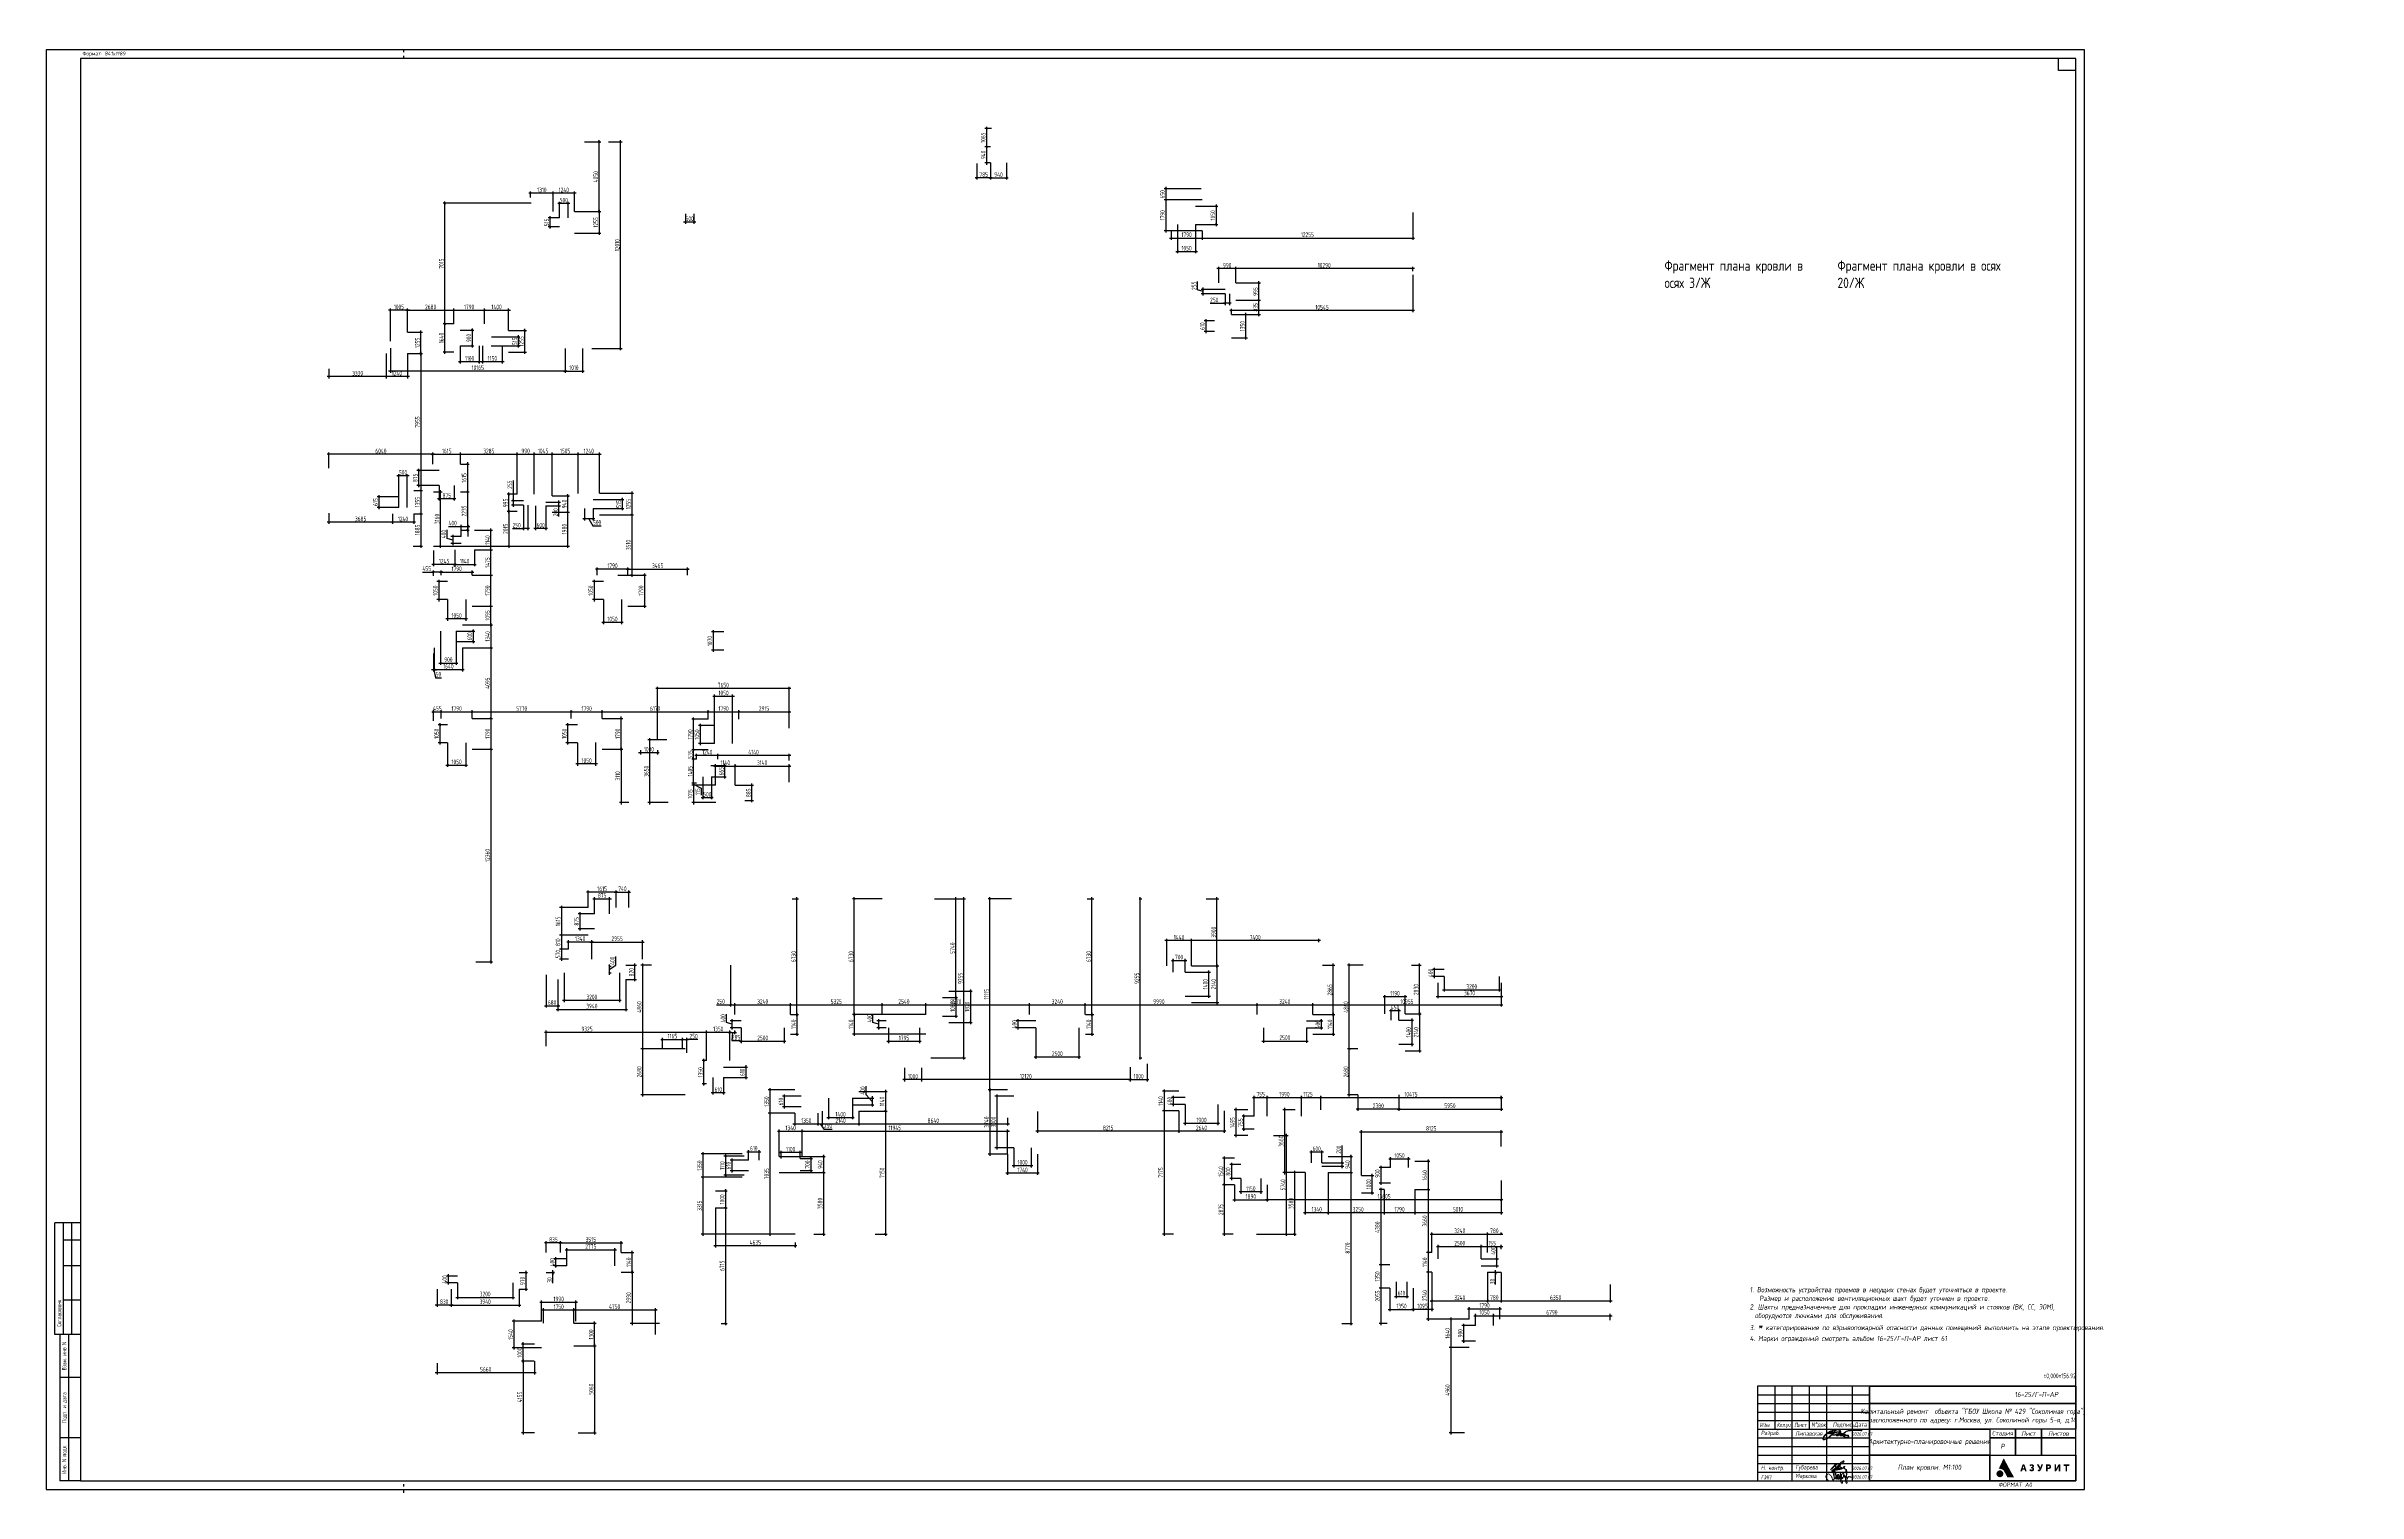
# Paper-space layout 'Кровля' of a CAD drawing. Header units: millimetres. Extents: x -131 to 1213, y -74 to 767.
# The model-space entities are those that its viewports show. They can reach past a viewport. Long polylines and large blocks are cut down to what shows.
import ezdxf
from ezdxf import colors
from ezdxf.entities.mleader import LeaderData, LeaderLine
from ezdxf.enums import TextEntityAlignment as Align
from ezdxf.math import Vec2, Vec3

# ---------------------------------------------------------------- set-up
doc = ezdxf.new("R2010")
doc.units = ezdxf.units.MM
doc.linetypes.add('ACAD_ISO03W100', pattern=[30, 12, -18])
doc.layers.add('_RAMKA', color=7, linetype='Continuous')
for name, color, linetype, lineweight in [('_STAMP', 250, 'Continuous', 30), ('_TEXT', 189, 'Continuous', 30), ('АПР_Примечание', 250, 'Continuous', 9), ('АР_Отметки', 250, 'Continuous', 15), ('АР_Размеры нов.', 15, 'Continuous', 0)]:
    doc.layers.add(name, color=color, linetype=linetype, lineweight=lineweight)
doc.layers.add('ПОДПИСИ', color=7, linetype='Continuous', lineweight=9, true_color=0x0052a5)
doc.layers.get('Defpoints').off()
doc.styles.add('ISOCPEUR', font='isocpeur.ttf', dxfattribs={"width": 0.7})
doc.styles.add('SIMPLEX', font='simplex.shx', dxfattribs={"width": 0.85, "oblique": 7})
doc.styles.add('Архитект', font='isocpeur.ttf', dxfattribs={"width": 0.8, "oblique": 8})
doc.styles.add('Архитектурный', font='isocpeur.ttf', dxfattribs={"oblique": 8})
doc.styles.add('Архитектурный размер', font='isocpeur.ttf', dxfattribs={"width": 0.8, "oblique": 8})
doc.dimstyles.new('R_100', dxfattribs={"dimtxt": 270, "dimasz": 120, "dimexe": 100, "dimexo": 0, "dimgap": 60, "dimtad": 1, "dimdec": 0, "dimrnd": 5, "dimzin": 0, "dimdsep": 46, "dimtxsty": 'ISOCPEUR', "dimblk": 'ARCHTICK', "dimcen": 0, "dimdle": 100, "dimclrd": 256, "dimclre": 256, "dimclrt": 256, "dimadec": 0, "dimazin": 0, "dimtfac": 2, "dimtdec": 0, "dimtofl": 0, "dimtmove": 1, "dimatfit": 3, "dimfxl": 1, "dimtvp": 3, "dimtolj": 1, "dimtzin": 0, "dimarcsym": 0})

# ---------------------------------------------------------------- blocks, each defined once
blk = doc.blocks.new('Логотип Азурит')
at = {"layer": '_STAMP', "linetype": 'Continuous', "true_color": 0x1447b7}
h = blk.add_hatch(color=162, dxfattribs=at)
h.dxf.hatch_style = 1
h.paths.add_polyline_path([(-42.1, 4.2), (-42.1, 4.4), (-42.1, 4.6), (-42.2, 4.8), (-42.3, 4.9), (-42.4, 5.1), (-42.5, 5.3), (-42.6, 5.4), (-42.7, 5.5), (-42.8, 5.6), (-42.9, 5.7), (-43.1, 5.9), (-43.4, 6), (-43.6, 6), (-43.9, 6.1), (-44.2, 6.1), (-44.4, 6.1), (-44.5, 6), (-44.7, 6), (-44.9, 5.9), (-45, 5.8), (-45.2, 5.7), (-45.4, 5.6), (-45.5, 5.5), (-45.6, 5.3), (-45.7, 5.2), (-45.8, 5), (-45.9, 4.9), (-46, 4.7), (-46, 4.5), (-46.1, 4.3), (-46.1, 4.1), (-46.1, 3.9), (-46, 3.7), (-46, 3.5), (-45.9, 3.4), (-45.9, 3.2), (-45.8, 3.1), (-45.7, 3), (-45.6, 2.9), (-45.5, 2.8), (-45.4, 2.7), (-45.3, 2.6), (-45.2, 2.5), (-45.1, 2.4), (-45, 2.3), (-44.8, 2.3), (-44.7, 2.2), (-44.6, 2.2), (-44.4, 2.2), (-44.3, 2.1), (-44.1, 2.1), (-43.8, 2.1), (-43.6, 2.2), (-43.3, 2.3), (-43.1, 2.4), (-42.9, 2.5), (-42.7, 2.7), (-42.6, 2.8), (-42.4, 3), (-42.3, 3.1), (-42.3, 3.3), (-42.2, 3.5), (-42.1, 3.7), (-42.1, 3.8), (-42.1, 4)])
at = {"layer": '_STAMP', "linetype": 'Continuous', "true_color": 0x2a3756}
h = blk.add_hatch(color=159, dxfattribs=at)
h.dxf.hatch_style = 1
h.paths.add_polyline_path([(-39.4, 8.5), (-40, 9.6), (-40.6, 10.7), (-41.1, 11.7), (-41.6, 12.6), (-41.8, 12.9), (-41.9, 13), (-41.9, 12.9), (-42, 12.8), (-42.4, 12), (-42.8, 11.2), (-43.1, 10.5), (-43.5, 9.7), (-44.2, 8.3), (-44.5, 7.6), (-44.7, 7.1), (-44.8, 6.9), (-44.7, 6.9), (-44.5, 7), (-44.3, 7), (-44.1, 7), (-43.9, 7), (-43.7, 6.9), (-43.6, 6.9), (-43.4, 6.9), (-43.2, 6.8), (-43.1, 6.7), (-42.9, 6.7), (-42.7, 6.6), (-42.6, 6.5), (-42.4, 6.4), (-42.3, 6.3), (-42.2, 6.2), (-42, 6), (-41.9, 5.9), (-41.8, 5.8), (-41.7, 5.7), (-41.6, 5.5), (-41.3, 4.9), (-41, 4.4), (-40.6, 3.6), (-40, 2.6), (-39.8, 2.1), (-37.9, 2.1), (-36.5, 2.1), (-35.9, 2.1), (-36.5, 3.1), (-36.8, 3.8), (-37.2, 4.4), (-37.7, 5.3), (-38.2, 6.3), (-38.5, 6.9), (-38.9, 7.5)])
h = blk.add_hatch(color=159, dxfattribs=at)
h.dxf.hatch_style = 1
h.paths.add_polyline_path([(-29.3, 7.9), (-29.6, 8.8), (-29.9, 9.5), (-30.4, 9.5), (-30.9, 9.5), (-30.9, 9.4), (-31.3, 8.4), (-31.6, 7.3), (-32, 6.3), (-32.2, 5.6), (-32.1, 5.6), (-31.7, 5.6), (-31.2, 5.6), (-31.1, 6), (-31, 6.4), (-30.4, 6.4), (-29.8, 6.4), (-29.6, 6), (-29.5, 5.6), (-29, 5.6), (-28.5, 5.6), (-28.6, 5.8), (-28.9, 6.8)])
h.paths.add_polyline_path([(-30.8, 7.2), (-30.7, 7.3), (-30.6, 7.9), (-30.4, 8.4), (-30.4, 8.6), (-30.4, 8.7), (-30.4, 8.6), (-30.3, 8.4), (-30.2, 8.1), (-30.1, 7.7), (-30, 7.3), (-30, 7.2), (-30.4, 7.2)], flags=16)
h = blk.add_hatch(color=159, dxfattribs=at)
h.dxf.hatch_style = 1
h.paths.add_polyline_path([(-24.4, 7.3), (-24.5, 7.4), (-24.6, 7.5), (-24.7, 7.6), (-24.8, 7.6), (-24.7, 7.7), (-24.6, 7.8), (-24.5, 7.9), (-24.5, 8), (-24.4, 8.1), (-24.3, 8.2), (-24.3, 8.3), (-24.3, 8.3), (-24.3, 8.5), (-24.3, 8.7), (-24.3, 8.7), (-24.3, 8.8), (-24.4, 9), (-24.5, 9.1), (-24.6, 9.3), (-24.8, 9.4), (-24.9, 9.5), (-25.1, 9.5), (-25.3, 9.6), (-25.6, 9.6), (-25.7, 9.6), (-25.9, 9.6), (-26.1, 9.6), (-26.2, 9.5), (-26.4, 9.5), (-26.5, 9.4), (-26.7, 9.3), (-26.8, 9.2), (-26.9, 9.2), (-26.8, 9), (-26.6, 8.7), (-26.5, 8.5), (-26.5, 8.5), (-26.5, 8.5), (-26.3, 8.6), (-26.2, 8.7), (-26.1, 8.7), (-25.9, 8.8), (-25.8, 8.8), (-25.7, 8.8), (-25.6, 8.8), (-25.5, 8.8), (-25.5, 8.7), (-25.4, 8.7), (-25.3, 8.6), (-25.3, 8.6), (-25.3, 8.5), (-25.3, 8.4), (-25.3, 8.3), (-25.3, 8.2), (-25.4, 8.1), (-25.4, 8.1), (-25.4, 8.1), (-25.5, 8), (-25.6, 8), (-25.8, 8), (-26.1, 8), (-26.1, 7.6), (-26.1, 7.2), (-25.8, 7.2), (-25.5, 7.2), (-25.5, 7.2), (-25.4, 7.2), (-25.3, 7.2), (-25.3, 7.1), (-25.2, 7.1), (-25.2, 7), (-25.2, 7), (-25.2, 6.9), (-25.2, 6.8), (-25.2, 6.7), (-25.2, 6.6), (-25.2, 6.6), (-25.3, 6.5), (-25.3, 6.5), (-25.4, 6.5), (-25.4, 6.4), (-25.5, 6.4), (-25.7, 6.4), (-25.8, 6.4), (-25.9, 6.4), (-26, 6.4), (-26.2, 6.5), (-26.3, 6.6), (-26.4, 6.7), (-26.5, 6.8), (-26.8, 6.5), (-26.9, 6.3), (-27, 6.2), (-27, 6.1), (-27, 6.1), (-26.9, 6.1), (-26.8, 6), (-26.6, 5.8), (-26.4, 5.7), (-26.2, 5.6), (-26, 5.6), (-25.8, 5.6), (-25.5, 5.6), (-25.3, 5.6), (-25.1, 5.6), (-25, 5.7), (-24.9, 5.7), (-24.7, 5.8), (-24.6, 5.9), (-24.5, 5.9), (-24.4, 6), (-24.4, 6.1), (-24.3, 6.2), (-24.3, 6.4), (-24.2, 6.5), (-24.2, 6.7), (-24.2, 6.8), (-24.2, 6.9), (-24.2, 7.1), (-24.3, 7.2), (-24.3, 7.3)])
h = blk.add_hatch(color=159, dxfattribs=at)
h.dxf.hatch_style = 1
h.paths.add_polyline_path([(-19.6, 8), (-19.4, 8.7), (-19.1, 9.2), (-19, 9.5), (-19.2, 9.5), (-19.5, 9.5), (-20, 9.5), (-20, 9.4), (-20.3, 8.7), (-20.6, 7.8), (-20.6, 7.7), (-20.7, 7.6), (-20.7, 7.6), (-20.7, 7.7), (-20.8, 8), (-21, 8.4), (-21.3, 9.1), (-21.5, 9.5), (-22.1, 9.5), (-22.6, 9.5), (-22.4, 9.2), (-21.9, 8.2), (-21.3, 7.1), (-21.1, 6.6), (-21.1, 6.6), (-21.1, 6.5), (-21.1, 6.5), (-21.2, 6.4), (-21.3, 6.4), (-21.4, 6.4), (-21.5, 6.4), (-21.5, 6.4), (-21.6, 6.4), (-21.7, 6.5), (-21.8, 6.5), (-21.9, 6.5), (-21.9, 6.4), (-22.1, 6), (-22.2, 5.9), (-22.2, 5.8), (-22.1, 5.8), (-21.9, 5.7), (-21.8, 5.6), (-21.7, 5.6), (-21.5, 5.6), (-21.3, 5.6), (-21.1, 5.6), (-21, 5.6), (-20.9, 5.7), (-20.8, 5.7), (-20.7, 5.8), (-20.6, 5.8), (-20.6, 5.9), (-20.5, 6), (-20.3, 6.2), (-20.3, 6.4), (-20.2, 6.5), (-19.9, 7.3)])
h = blk.add_hatch(color=159, dxfattribs=at)
h.dxf.hatch_style = 1
h.paths.add_polyline_path([(-14.5, 7.5), (-14.4, 7.6), (-14.4, 7.7), (-14.3, 8), (-14.3, 8.2), (-14.3, 8.4), (-14.4, 8.6), (-14.4, 8.8), (-14.5, 8.9), (-14.6, 9), (-14.6, 9.1), (-14.7, 9.2), (-14.8, 9.3), (-14.9, 9.4), (-15.1, 9.4), (-15.2, 9.5), (-15.3, 9.5), (-15.5, 9.5), (-16.3, 9.5), (-17.2, 9.5), (-17.2, 7.6), (-17.2, 5.6), (-16.7, 5.6), (-16.3, 5.6), (-16.3, 6.2), (-16.3, 6.8), (-15.9, 6.8), (-15.6, 6.8), (-15.4, 6.9), (-15.2, 6.9), (-15, 7), (-14.8, 7.1), (-14.7, 7.2), (-14.6, 7.4)])
h.paths.add_polyline_path([(-15.6, 7.7), (-15.7, 7.7), (-16, 7.7), (-16.3, 7.7), (-16.3, 8.2), (-16.3, 8.7), (-15.9, 8.7), (-15.6, 8.7), (-15.6, 8.7), (-15.5, 8.7), (-15.4, 8.6), (-15.4, 8.5), (-15.3, 8.4), (-15.3, 8.4), (-15.3, 8.2), (-15.3, 8.1), (-15.3, 8), (-15.3, 7.9), (-15.4, 7.9), (-15.4, 7.8), (-15.4, 7.8), (-15.5, 7.7)], flags=16)
h = blk.add_hatch(color=159, dxfattribs=at)
h.dxf.hatch_style = 1
h.paths.add_polyline_path([(-10.1, 7.8), (-10, 8), (-9.9, 8.1), (-9.9, 7.9), (-10, 7.5), (-10, 6.7), (-10, 5.6), (-9.5, 5.6), (-9, 5.6), (-9, 7.6), (-9, 9.5), (-9.5, 9.5), (-10, 9.5), (-10.4, 8.9), (-10.8, 8.1), (-11, 7.8), (-11.3, 7.3), (-11.4, 7.1), (-11.4, 7), (-11.4, 7.3), (-11.4, 7.8), (-11.4, 8.6), (-11.4, 9.5), (-11.9, 9.5), (-12.3, 9.5), (-12.3, 7.6), (-12.3, 5.6), (-11.9, 5.6), (-11.4, 5.6), (-11.2, 5.9), (-10.6, 6.9), (-10.3, 7.4)])
h = blk.add_hatch(color=159, dxfattribs=at)
h.dxf.hatch_style = 1
h.paths.add_polyline_path([(-3.7, 9.1), (-3.7, 9.5), (-5.4, 9.5), (-7.1, 9.5), (-7.1, 9.1), (-7.1, 8.7), (-6.5, 8.7), (-5.9, 8.7), (-5.9, 7.2), (-5.9, 5.6), (-5.4, 5.6), (-5, 5.6), (-5, 7.2), (-5, 8.7), (-4.3, 8.7), (-3.7, 8.7)])
blk = doc.blocks.new('подпись Липавская')
at = {"color": 162, "lineweight": 18, "true_color": 0x0034d1}
for points, knots in [([(2.4, -0.6), (1.9, -1.1), (1.5, -1.5), (0.6, -2.3), (0.2, -2.6), (-0.4, -3.1), (-0.8, -3.3), (-1.5, -3.6), (-1.9, -3.7), (-2.4, -3.8), (-2.6, -3.8), (-2.9, -3.6), (-3, -3.5), (-3.1, -3.2), (-3, -3.1), (-3, -2.6), (-2.9, -2.3), (-2.6, -1.9), (-2.5, -1.7), (-2, -1), (-1.6, -0.6), (-0.8, 0.1), (-0.4, 0.4), (0.6, 0.9), (1, 1.2), (1.6, 1.4), (1.6, 1.4), (1.7, 1.5)], [1.927995, 1.927995, 1.927995, 1.927995, 2.162861, 2.162861, 2.342684, 2.342684, 2.481252, 2.481252, 2.589465, 2.589465, 2.644352, 2.644352, 2.684993, 2.684993, 2.725633, 2.725633, 2.816518, 2.816518, 2.907403, 2.907403, 3.101021, 3.101021, 3.294638, 3.294638, 3.488255, 3.488255, 3.514244, 3.514244, 3.514244, 3.514244]), ([(1.5, 0.1), (1.6, 0.1), (1.8, 0.1), (2, 0.2), (2.1, 0.3), (2.5, 0.4), (2.7, 0.6), (3, 0.7)], [0.9055552, 0.9055552, 0.9055552, 0.9055552, 0.9629326, 0.9629326, 1.02031, 1.02031, 1.1239395, 1.1239395, 1.1239395, 1.1239395]), ([(6.8, 0.3), (6.6, 0.1), (6.3, 0), (5.8, -0.3), (5.5, -0.5), (5, -0.7), (4.7, -0.8), (4.2, -1), (4, -1), (3.6, -1.1), (3.4, -1.1), (3, -1.1), (2.8, -1.1), (2.6, -1), (2.5, -1), (2.4, -0.8), (2.3, -0.7), (2.4, -0.6)], [4.3062538, 4.3062538, 4.3062538, 4.3062538, 4.4138757, 4.4138757, 4.5214976, 4.5214976, 4.6291196, 4.6291196, 4.7090277, 4.7090277, 4.7729116, 4.7729116, 4.8231548, 4.8231548, 4.8495834, 4.8495834, 4.87234, 4.87234, 4.87234, 4.87234]), ([(2.8, -0.2), (3.1, 0.1), (3.6, 0.3), (4.3, 0.6), (4.6, 0.7), (5.2, 0.9), (5.6, 0.9), (6.2, 1), (6.5, 1), (6.8, 1)], [4.9347748, 4.9347748, 4.9347748, 4.9347748, 5.0568055, 5.0568055, 5.1788362, 5.1788362, 5.3146558, 5.3146558, 5.3908243, 5.3908243, 5.3908243, 5.3908243]), ([(5.1, 2.3), (5.5, 2.3), (5.9, 2.2), (6.5, 2), (6.7, 2), (7.1, 1.6), (7.3, 1.3), (7.3, 1), (7.2, 0.9), (7.2, 0.8)], [3.9400756, 3.9400756, 3.9400756, 3.9400756, 4.077799, 4.077799, 4.1515227, 4.1515227, 4.2252463, 4.2252463, 4.2499379, 4.2499379, 4.2499379, 4.2499379]), ([(7.2, 0.8), (7.3, 0.7), (7.3, 0.5), (7.3, 0.3), (7.3, 0.2), (7.3, 0), (7.2, 0), (7.2, 0)], [5.43291642, 5.43291642, 5.43291642, 5.43291642, 5.46279586, 5.46279586, 5.4926753, 5.4926753, 5.50331351, 5.50331351, 5.50331351, 5.50331351]), ([(7.2, 0), (7.4, 0), (7.5, 0), (7.8, 0), (8, 0), (8.2, -0.2), (8.3, -0.3), (8.3, -0.4)], [6.0978529, 6.0978529, 6.0978529, 6.0978529, 6.1425729, 6.1425729, 6.1872929, 6.1872929, 6.2036694, 6.2036694, 6.2036694, 6.2036694]), ([(8.7, -0.5), (8.8, -0.1), (9.2, 0.3), (9.8, 0.8), (10.2, 1.1), (11, 1.4), (11.4, 1.5), (12.7, 1.7), (13.6, 1.8), (15, 1.9), (15.7, 1.9), (16.8, 1.9), (17.2, 1.9), (18, 1.8), (18.5, 1.8), (19.2, 1.7), (19.4, 1.7), (19.7, 1.7)], [7.769656, 7.769656, 7.769656, 7.769656, 7.921996, 7.921996, 8.074335, 8.074335, 8.226675, 8.226675, 8.542229, 8.542229, 8.775159, 8.775159, 8.93404, 8.93404, 9.09292, 9.09292, 9.186254, 9.186254, 9.186254, 9.186254]), ([(6.6, -0.7), (6.5, -0.8), (6.4, -0.9), (6, -1.1), (5.7, -1.3), (5.4, -1.4), (5.3, -1.4), (5.2, -1.4), (5.1, -1.4), (5, -1.4), (5, -1.4), (4.9, -1.4), (4.8, -1.3), (4.8, -1.1), (4.8, -1.1), (4.9, -1), (4.9, -1), (4.9, -0.9), (5, -0.9), (5.1, -0.8), (5.3, -0.7), (5.5, -0.6), (5.6, -0.5), (5.9, -0.4), (6, -0.3), (6.3, -0.3), (6.3, -0.3), (6.4, -0.2)], [5.5967371, 5.5967371, 5.5967371, 5.5967371, 5.6654435, 5.6654435, 5.7341498, 5.7341498, 5.7599769, 5.7599769, 5.7754743, 5.7754743, 5.7848694, 5.7848694, 5.7920528, 5.7920528, 5.7992363, 5.7992363, 5.8064198, 5.8064198, 5.8255794, 5.8255794, 5.8652806, 5.8652806, 5.9049817, 5.9049817, 5.9720452, 5.9720452, 5.9983972, 5.9983972, 5.9983972, 5.9983972]), ([(7.7, -1.2), (7.7, -1.3), (7.6, -1.3), (7.4, -1.4), (7.3, -1.5), (7.1, -1.5), (7, -1.5), (6.9, -1.4), (6.9, -1.4), (6.8, -1.3), (6.8, -1.2), (6.8, -1.1), (6.8, -1), (6.9, -0.9), (6.9, -0.9), (7, -0.8), (7.1, -0.7), (7.4, -0.6), (7.6, -0.5), (7.7, -0.5)], [6.3030834, 6.3030834, 6.3030834, 6.3030834, 6.3311025, 6.3311025, 6.3581066, 6.3581066, 6.3684891, 6.3684891, 6.3749758, 6.3749758, 6.3814625, 6.3814625, 6.3879491, 6.3879491, 6.4022384, 6.4022384, 6.4305971, 6.4305971, 6.4944159, 6.4944159, 6.4944159, 6.4944159]), ([(8.6, -1.2), (8.5, -1.3), (8.4, -1.3), (8.3, -1.4), (8.2, -1.4), (8.1, -1.5), (8, -1.5), (7.9, -1.4), (7.8, -1.4), (7.7, -1.3), (7.7, -1.3), (7.7, -1.2)], [6.63437936, 6.63437936, 6.63437936, 6.63437936, 6.65591892, 6.65591892, 6.6718971, 6.6718971, 6.68234273, 6.68234273, 6.6889962, 6.6889962, 6.69151939, 6.69151939, 6.69151939, 6.69151939]), ([(9.7, -1.1), (9.9, -1.1), (10.3, -1), (11, -1), (11.3, -1), (11.8, -1.2), (11.9, -1.4), (12.1, -1.8), (12, -2.1), (11.8, -2.3), (11.7, -2.4), (11.3, -2.5), (11.2, -2.5), (10.6, -2.5), (10.3, -2.5), (9.7, -2.3), (9.5, -2.2), (9.1, -2), (8.9, -1.9), (8.6, -1.5), (8.6, -1.4), (8.6, -1.2)], [7.0162906, 7.0162906, 7.0162906, 7.0162906, 7.0993883, 7.0993883, 7.1824861, 7.1824861, 7.2545595, 7.2545595, 7.301037, 7.301037, 7.3475144, 7.3475144, 7.3939919, 7.3939919, 7.486045, 7.486045, 7.578098, 7.578098, 7.6546435, 7.6546435, 7.6967383, 7.6967383, 7.6967383, 7.6967383]), ([(9.2, -0.6), (9.2, -0.6), (9.3, -0.6), (9.5, -0.5), (9.5, -0.5), (9.6, -0.5), (9.7, -0.6), (9.8, -0.8), (9.8, -0.8), (9.8, -0.9), (9.8, -1), (9.8, -1), (9.7, -1.1), (9.7, -1.1)], [6.85701628, 6.85701628, 6.85701628, 6.85701628, 6.88166544, 6.88166544, 6.8944683, 6.8944683, 6.90289754, 6.90289754, 6.91132677, 6.91132677, 6.91975601, 6.91975601, 6.93200035, 6.93200035, 6.93200035, 6.93200035])]:
    blk.add_open_spline(points, degree=3, knots=knots, dxfattribs=at)
blk.add_spline([(0, 0), (0, -0.1), (0.3, -0.2), (0.8, 0), (1.4, 0.3), (1.9, 0.6), (2.3, 0.9), (2.7, 1.2), (2.9, 1.5), (3, 1.7), (3, 1.9), (2.7, 1.9), (2.4, 1.7), (1.8, 1.3), (1.5, 1), (1.2, 0.5), (1.1, 0.1), (1.2, -0.1), (1.6, -0.2), (2.1, 0), (2.5, 0.2), (2.9, 0.4), (3.5, 0.7), (4.1, 1.2), (4.6, 1.8), (4.8, 2.1), (4.9, 2.3), (4.5, 2.1), (4.1, 1.7), (3.7, 1.3), (3.1, 0.5), (2.4, -0.2), (1.7, -1), (0.7, -1.8), (-0.1, -2.5), (-1.4, -3.3), (-2.7, -3.4), (-2.7, -2.6), (-2.3, -1.8), (-1.6, -1), (-0.5, -0.1), (1, 0.8), (2, 1.3), (3.5, 1.8), (4.9, 2), (5.9, 2), (6.5, 1.8), (6.9, 1.5), (7, 1.1), (6.6, 0.4), (5.7, -0.1), (4.4, -0.6), (3.4, -0.9), (2.6, -0.8), (3.8, 0.1), (4.9, 0.5), (6.3, 0.7), (7.1, 0.5), (7, 0.1), (6.8, -0.2), (6.4, -0.5), (5.9, -0.9), (5, -1.2), (5.4, -0.9), (5.6, -0.8), (5.9, -0.6), (6.2, -0.5), (6.9, -0.3), (7.6, -0.2), (8, -0.4), (8.1, -0.4), (8, -0.6), (7.7, -1), (7.3, -1.2), (7, -1.2), (7.2, -1), (7.4, -0.9), (7.8, -0.7), (8.1, -0.6), (8.4, -0.6), (8.5, -0.7), (8.4, -1.1), (8.2, -1.2), (8, -1.2), (8, -1), (8.2, -0.9), (8.7, -0.9), (9, -0.9), (9.6, -0.8), (9.4, -1.1), (10.8, -1.2), (11.7, -1.6), (11.8, -1.9), (10.3, -2.2), (9.5, -1.9), (8.9, -1.5), (8.8, -0.7), (9.2, -0.1), (9.8, 0.5), (10.7, 1), (12.2, 1.4), (13.8, 1.6), (15.5, 1.7), (16.6, 1.7), (17.2, 1.6), (18.3, 1.6), (19.6, 1.4)], degree=3, dxfattribs=at)
for points in [[(0.2, 0.1), (0.5, 0.1), (0.6, 0.2), (0.9, 0.3)], [(1.6, 0.7), (1.9, 0.9), (2.1, 1), (2.3, 1.2)], [(2, 1.1), (1.8, 0.9), (1.7, 0.8), (1.6, 0.7)], [(3.3, 0.4), (3.1, 0.2), (3, 0), (2.8, -0.2)], [(3.2, 2), (3.6, 2), (3.9, 2.1), (4.2, 2.2)], [(8.3, -0.4), (8.4, -0.4), (8.6, -0.4), (8.7, -0.5)]]:
    blk.add_open_spline(points, degree=3, dxfattribs=at)
blk = doc.blocks.new('Маркова')
at = {"layer": 'ПОДПИСИ'}
for points in [[(44384.16, 26837.52), (44384.02, 26837.95), (44383.86, 26838.46), (44383.67, 26838.92), (44383.36, 26839.36), (44382.92, 26839.82), (44382.37, 26840.02), (44381.91, 26839.87), (44381.53, 26839.53), (44381.38, 26839.14), (44381.38, 26838.69), (44381.61, 26838.16), (44381.82, 26837.83), (44382.25, 26837.39), (44382.84, 26837.07), (44383.53, 26837.07), (44383.96, 26837.22), (44384.63, 26837.82), (44384.75, 26838.6), (44384.75, 26839.25), (44384.75, 26840.2), (44384.75, 26840.92)], [(44384.96, 26840.5), (44384.84, 26841), (44384.62, 26841.2), (44384.35, 26841.2), (44384.24, 26840.96), (44384.24, 26840.55), (44384.41, 26840.01), (44384.62, 26839.21), (44384.92, 26838.49), (44385.18, 26837.92), (44385.36, 26839.06), (44385.43, 26839.91), (44385.43, 26840.64), (44385.43, 26840.89), (44385.19, 26840.95), (44385.19, 26840.77), (44385.34, 26839.78), (44385.66, 26838.18), (44385.84, 26837.88), (44386.06, 26838.38), (44386.19, 26839.11), (44386.19, 26839.42), (44385.86, 26839.42), (44385.74, 26839.02), (44385.85, 26838.57), (44386.16, 26838.35), (44386.41, 26838.02), (44386.59, 26837.89), (44386.84, 26838.65), (44386.91, 26839.29), (44386.72, 26839.71), (44386.37, 26839.83), (44386.03, 26839.65), (44385.9, 26839.34), (44386.01, 26838.87), (44386.13, 26838.49), (44386.23, 26838.35), (44386.53, 26838.44), (44386.8, 26838.81), (44386.69, 26839.42), (44386.69, 26838.93), (44386.91, 26838.2), (44387.08, 26838.02), (44387.16, 26837.94), (44387.37, 26838.08), (44387.53, 26839.05), (44387.42, 26839.79), (44387.17, 26840.7), (44387.77, 26837.87), (44387.91, 26837.45), (44388.05, 26836.95), (44388.14, 26836.54), (44388.14, 26836.2), (44387.88, 26836.28), (44387.54, 26836.8), (44387.3, 26837.47), (44387.19, 26838.24), (44387.19, 26838.85), (44387.56, 26839.4), (44387.69, 26839.4), (44387.84, 26838.89), (44387.99, 26838.52), (44388.2, 26838.24), (44388.31, 26838.24), (44388.45, 26838.62), (44388.56, 26839.33), (44388.56, 26839.82), (44388.99, 26838.58), (44388.84, 26839.38), (44388.96, 26839.55), (44389.15, 26839.24), (44389.31, 26838.93), (44389.48, 26838.73), (44389.74, 26839.03), (44389.9, 26839.65), (44390, 26840.29), (44389.86, 26841.59), (44389.69, 26841.82), (44389.56, 26841.68), (44389.56, 26841.3), (44389.7, 26840.31), (44389.89, 26838.82), (44389.99, 26837.79), (44389.99, 26837.09), (44389.99, 26836.15), (44389.72, 26836.32), (44389.53, 26836.9), (44389.4, 26837.91), (44389.4, 26838.5), (44389.48, 26839.15), (44389.86, 26838.76), (44389.86, 26838.62), (44390.05, 26838.01), (44390.31, 26838.39), (44390.66, 26839.02), (44390.82, 26838.67), (44391.19, 26839.01), (44391.41, 26838.69), (44391.93, 26838.78), (44392.24, 26838.65), (44392.64, 26838.79)]]:
    blk.add_spline(points, degree=3, dxfattribs=at)
blk = doc.blocks.new('_Azurit_Stamp 1')
at = {"color": 172, "lineweight": 5, "true_color": 0x1616e3}
for p, q in [((-139.5, 9.9), (-142.6, 6.4)), ((-139.4, 9.9), (-142.6, 6.3)), ((-142.6, 6.4), (-139.5, 9.1)), ((-142.6, 6.3), (-139.5, 9)), ((-141.2, 5.3), (-139.4, 7.3)), ((-141, 5.2), (-141.2, 5.3)), ((-141.1, 5.3), (-139.4, 7.2)), ((-141, 5.3), (-141.1, 5.3)), ((-140.7, 5.4), (-141, 5.3)), ((-140.7, 5.3), (-141, 5.2)), ((-140.1, 6), (-140.7, 5.4)), ((-140, 5.9), (-140.7, 5.3)), ((-140, 6.1), (-139.3, 6.6)), ((-140, 5.9), (-139.9, 6)), ((-139.8, 6.1), (-139.3, 6.5)), ((-139.4, 9.1), (-139.2, 9.3)), ((-139.4, 9), (-139.2, 9.2)), ((-139.3, 7.3), (-138.9, 7.9)), ((-139.3, 7.4), (-139, 7.8)), ((-139.2, 6.6), (-139.3, 6.5)), ((-139.3, 6.5), (-139.3, 6.3)), ((-139.3, 6.4), (-139.3, 6.2)), ((-139.3, 6.3), (-139.1, 6.2)), ((-139.3, 6.2), (-139.1, 6.1)), ((-139.2, 6.8), (-136.8, 8.9)), ((-139.2, 6.6), (-136.7, 8.8)), ((-139, 7.3), (-139.2, 6.8)), ((-139, 7.2), (-139.2, 6.8)), ((-139.1, 6.2), (-138.7, 6.4)), ((-139.1, 6.1), (-138.7, 6.3)), ((-139.1, 6.1), (-138.7, 6.3)), ((-136.8, 8.9), (-139, 7.2)), ((-136.8, 8.9), (-139, 7.3)), ((-138.9, 7.9), (-136.6, 10.7)), ((-138.7, 8), (-136.5, 10.7)), ((-138.7, 6.4), (-136.4, 7.9)), ((-138.6, 6.3), (-137.4, 7.2)), ((-137.4, 7.2), (-137.8, 6.8)), ((-137.2, 7.3), (-137.7, 6.7)), ((-137.2, 7.3), (-136.4, 7.9)), ((-137.2, 6.5), (-136.7, 6.9)), ((-137.2, 6.5), (-136.8, 6.8)), ((-136.4, 7.9), (-137.1, 7.5)), ((-137.1, 7.4), (-137.1, 7.4)), ((-136.1, 7.7), (-136.8, 6.8)), ((-136.1, 7.7), (-136.7, 6.9)), ((-136.7, 6.9), (-136, 7.6)), ((-136.7, 6.9), (-135.9, 7.5)), ((-136.7, 6.9), (-136.6, 6.8)), ((-136.6, 6.8), (-136.7, 6.9)), ((-136.6, 6.8), (-136.5, 6.7)), ((-136.6, 6.8), (-136.5, 6.8)), ((-133.7, 5.2), (-136.6, 3.4)), ((-133.7, 5.2), (-136.6, 3.4)), ((-136.5, 10.8), (-135.3, 11.6)), ((-136.5, 10.7), (-135.2, 11.5)), ((-136.5, 6.8), (-136.1, 6.9)), ((-136.5, 6.7), (-136.1, 6.8)), ((-136.4, 7.9), (-136.4, 7.9)), ((-136.1, 6.8), (-134.9, 7.6)), ((-136.1, 6.9), (-134.9, 7.6)), ((-134.8, 7.4), (-133.5, 6.3)), ((-134.7, 7.4), (-133.4, 6.3)), ((-134.2, 8.5), (-134.3, 8.5)), ((-134.2, 8.4), (-134.3, 8.4)), ((-134.3, 8.4), (-134.3, 8.4)), ((-134.2, 8.4), (-134.2, 8.5))]:
    blk.add_line(p, q, dxfattribs=at)
for points in [[(-140.1, 6), (-140.9, 5.7), (-141.6, 5.6), (-141.9, 5.7), (-141.8, 5.8), (-141.5, 6.2), (-139.4, 7.5)], [(-140, 6.1), (-140.9, 5.7), (-141.6, 5.7), (-141.8, 5.7), (-141.8, 5.8), (-141.5, 6.1), (-139.4, 7.5), (-139.4, 7.3)], [(-139.3, 6.4), (-139.8, 6.1), (-139.9, 6)], [(-139.3, 6.5), (-139.4, 6.5), (-139.8, 6.1), (-139.8, 6.1)], [(-139.5, 9), (-139.6, 8.1), (-139.4, 7.5)], [(-139.4, 9), (-139.5, 8.2), (-139.4, 7.6)], [(-139.4, 7.6), (-138.9, 7.9)], [(-139.4, 7.5), (-139, 7.8)], [(-139.4, 7.5), (-139.3, 7.4)], [(-139.4, 7.2), (-139.3, 6.8), (-139.3, 6.6)], [(-139.3, 7.3), (-139.2, 6.8)]]:
    blk.add_lwpolyline(points, dxfattribs=at)
for points in [[(-139.2, 9.2), (-138.8, 9.6, 0.664719), (-139, 9.8, 0.116051), (-139.3, 9.6, 0.12803), (-139.5, 9.3), (-139.5, 9.1)], [(-139.2, 9.3), (-138.9, 9.7, 0.620604), (-139, 9.8, 0.116009), (-139.3, 9.5, 0.126024), (-139.4, 9.3), (-139.4, 9.1)], [(-138.9, 7.9), (-138.5, 8.1), (-134.8, 11, 0.828646), (-135.3, 11.6)], [(-138.7, 8), (-138.6, 8.1), (-134.8, 11.1, 0.817588), (-135.2, 11.5)]]:
    blk.add_lwpolyline(points, format="xyb", dxfattribs=at)
for centre, radius, start, end in [((-137.6, 6.6), 0.222, 144.8899, 225.505), ((-137.6, 6.6), 0.164, 144.8899, 225.505), ((-137.5, 6.9), 0.428, 237.4946, 304.5474), ((-137.5, 6.9), 0.486, 237.4946, 304.5474), ((-136.8, 8.9), 0.0636, 335.3486, 107.8343), ((-136, 7.6), 0.131, 327.1495, 150.1539), ((-136, 7.6), 0.0731, 327.1495, 150.1539), ((-134.3, 7.8), 0.682, 96.4472, 194.9902), ((-134.3, 7.8), 0.624, 96.4472, 193.5642), ((-135.6, 8.9), 1.44, 299.6881, 338.4776), ((-134.3, 7.8), 0.682, 200.0512, 220.3111), ((-135.6, 8.9), 1.49, 299.157, 339.3007), ((-134.3, 7.8), 0.624, 199.0634, 220.3111), ((-134, 5.9), 0.707, 295.4048, 36.3986), ((-134, 5.9), 0.765, 295.4048, 36.3986)]:
    blk.add_arc(centre, radius, start, end, dxfattribs=at)
at = {"layer": '_STAMP', "lineweight": 30}
for p, q in [((-175, 55), (-175, 30)), ((-165, 55), (-165, 0)), ((-155, 55), (-155, 30)), ((-145, 55), (-145, 0)), ((-130, 55), (-130, 0)), ((-185, 35), (-120, 35)), ((-185, 30), (-120, 30))]:
    blk.add_line(p, q, dxfattribs=at)
at = {"layer": '_STAMP', "lineweight": -2}
for p, q in [((-120, 55), (-120, 0)), ((-185, 50), (-120, 50)), ((-185, 45), (-120, 45)), ((-185, 40), (-120, 40)), ((-185, 25), (-120, 25)), ((-185, 20), (-120, 20)), ((-185, 15), (-120, 15)), ((-185, 10), (-120, 10)), ((-185, 5), (-120, 5))]:
    blk.add_line(p, q, dxfattribs=at)
blk.add_lwpolyline([(-185, 0), (0, 0), (0, 55), (-185, 55)], close=True, dxfattribs=at)
at = {"layer": '_STAMP', "lineweight": 30}
for points in [[(-185, 0), (0, 0), (0, 55), (-185, 55)], [(-120, 55), (0, 55), (0, 45), (-120, 45)], [(-120, 45), (0, 45), (0, 30), (-120, 30)], [(-120, 30), (-50, 30), (-50, 15), (-120, 15)], [(-50, 25), (-35, 25), (-35, 30), (-50, 30)], [(-35, 25), (-20, 25), (-20, 30), (-35, 30)], [(-20, 25), (0, 25), (0, 30), (-20, 30)], [(-120, 15), (-50, 15), (-50, 0), (-120, 0)], [(-50, 15), (-35, 15), (-35, 25), (-50, 25)], [(-50, 15), (0, 15), (0, 0), (-50, 0)], [(-35, 15), (-20, 15), (-20, 25), (-35, 25)], [(-20, 15), (0, 15), (0, 25), (-20, 25)]]:
    blk.add_lwpolyline(points, close=True, dxfattribs=at)
at = {"color": 172, "lineweight": 5, "true_color": 0x1616e3}
blk.add_blockref('подпись Липавская', (-143.9, 27.6), dxfattribs=at)
at = {"color": 172, "true_color": 0x1616e3, "xscale": 1.418317179910401, "yscale": 1.418317179910401, "zscale": 1.418317179910401}
blk.add_blockref('Маркова', (-63092.1, -38063.7), dxfattribs=at)
at = {"linetype": 'Continuous'}
blk.add_blockref('Логотип Азурит', (0, 0), dxfattribs=at)
at = {"layer": '_STAMP', "style": 'Архитектурный', "oblique": 8, "width": 0.8}
for p in [(-130.1, 26.2), (-130.1, 6.2), (-130.1, 1.2)]:
    blk.add_text('2026.07.07', height=2, dxfattribs=at).set_placement(p)
at = {"layer": '_STAMP', "color": 7, "lineweight": -2, "char_height": 3, "attachment_point": 5, "style": 'Архитектурный размер'}
for s, insert, width in [('Капитальный ремонт  объекта "ГБОУ Школа № 429 "Соколиная гора", расположенного по адресу: г.Москва, ул. Соколиной горы 5-я, д.14', (-60, 37.5), 120), ('Архитектурно-планировочные решения', (-85, 22.5), 70)]:
    blk.add_mtext(s, dxfattribs=dict(at, insert=insert, width=width))
at = {"layer": '_STAMP', "color": 7, "lineweight": -2, "attachment_point": 4, "style": 'Архитектурный размер'}
for s, width, gutter_width, heights, insert, char_height in [('{\\C256;\\c0;16-25/Г-П-АР}', 69.159, 0, [9.61], (-35.5, 50.2), 3), ('Изм', 10, 12.5, [0], (-183.7, 32.5), 2.5), ('Разраб.', 20, 12.5, [0], (-183, 27.5), 2.5), ('{\\W0.7;Кол.уч}', 10, 12.5, [0], (-173.7, 32.2), 2.5), ('Лист', 10, 12.5, [0], (-163.7, 32.5), 2.5), ('Липавская', 20, 12.5, [0], (-163, 27.5), 2.5), ('N%%Dдок', 10, 12.5, [0], (-153.7, 32.5), 2.5), ('Подпись', 10, 12.5, [0], (-141.2, 32.5), 2.5), ('Дата', 10, 12.5, [0], (-128.7, 32.5), 2.5), ('Н. контр.', 20, 12.5, [0], (-183, 7.3), 2.5), ('ГИП', 20, 12.5, [0], (-183, 2), 2.5), ('Губарева', 20, 12.5, [0], (-163, 7.5), 2.5), ('Маркова', 20, 12.5, [0], (-163, 2.5), 2.5)]:
    blk.add_mtext_dynamic_manual_height_columns(s, width=width, gutter_width=gutter_width, heights=heights, dxfattribs=dict(at, insert=insert, char_height=char_height))
at = {"layer": '_STAMP', "lineweight": -2, "char_height": 2.5, "attachment_point": 5, "style": 'Архитектурный'}
for s, insert in [('Стадия', (-42.5, 27.5)), ('Лист', (-27.5, 27.5)), ('Листов', (-10, 27.5))]:
    blk.add_mtext_dynamic_manual_height_columns(s, width=15, gutter_width=12.5, heights=[0], dxfattribs=dict(at, insert=insert))
at = {"layer": '_TEXT', "lineweight": -2, "insert": (-42.5, 20), "char_height": 3, "attachment_point": 5, "style": 'Архитект'}
blk.add_mtext_dynamic_manual_height_columns('Р', width=13.353, gutter_width=12.5, heights=[9.08], dxfattribs=at)
blk = doc.blocks.new('_DOP_POLE')
at = {"layer": '_STAMP'}
for p, q in [((-15, 85), (-15, 150)), ((0, 150), (-15, 150)), ((-10, 85), (-10, 150)), ((-5, 85), (-5, 150)), ((0, 150), (0, 0)), ((0, 140), (-10, 140)), ((0, 125), (-10, 125)), ((0, 105), (-10, 105)), ((0, 85), (-15, 85)), ((-12, 85), (-12, 0)), ((-7, 85), (-7, 0)), ((0, 60), (-12, 60)), ((0, 25), (-12, 25)), ((0, 0), (-12, 0))]:
    blk.add_line(p, q, dxfattribs=at)
at = {"layer": '_TEXT', "style": 'ISOCPEUR', "width": 0.7}
for s, p in [('Согласовано', (-12.5, 97.5)), ('Взам. инв N', (-9.5, 72.5)), ('Подп. и дата', (-9.5, 42.5)), ('Инв. N подл.', (-9.5, 12.5))]:
    blk.add_text(s, height=2.5, rotation=90, dxfattribs=at).set_placement(p, align=Align.MIDDLE_CENTER)
blk = doc.blocks.new('*U3527')
at = {"color": 0}
for p, q in [((1172, 827), (1172, 834)), ((1182, 827), (1172, 827))]:
    blk.add_line(p, q, dxfattribs=at)
at = {"layer": '_RAMKA', "color": 253, "linetype": 'ACAD_ISO03W100', "ltscale": 0.12}
for p, q in [((210, 834), (210, 841)), ((210, 0), (210, 7))]:
    blk.add_line(p, q, dxfattribs=at)
at = {"layer": '_RAMKA', "color": 0}
for points in [[(2, 2), (1187, 2), (1187, 839), (2, 839)], [(22, 7), (1182, 7), (1182, 834), (22, 834)]]:
    blk.add_lwpolyline(points, close=True, dxfattribs=at)
at = {"layer": '_RAMKA'}
blk.add_blockref('_DOP_POLE', (22, 7), dxfattribs=at)
at = {"layer": '_RAMKA', "color": 8, "insert": (23, 836.5), "char_height": 2.2, "attachment_point": 4, "style": 'SIMPLEX'}
blk.add_mtext_dynamic_manual_height_columns('Формат: 841x1189', width=59.756, gutter_width=12.5, heights=[0], dxfattribs=at)
at = {"layer": '_RAMKA', "color": 8, "style": 'SIMPLEX', "oblique": 7, "width": 0.85}
blk.add_attdef('ФОРМАТ_А', (1137, 3.5), '', height=2.5, dxfattribs=at)
blk = doc.blocks.new('_DOTSMALL')
at = {"color": 0, "linetype": 'ByBlock', "const_width": 0.5}
blk.add_lwpolyline([(-0.0625, 0, 1), (0.0625, 0, 1)], format="xyb", close=True, dxfattribs=at)
blk = doc.blocks.new('_ArchTick')
at = {"color": 0, "linetype": 'ByBlock', "const_width": 0.15}
blk.add_lwpolyline([(-0.5, -0.5), (0.5, 0.5)], dxfattribs=at)
blk = doc.blocks.new('*D2747')
at = {"layer": 'АР_Размеры нов.', "lineweight": -2, "ltscale": 100, "transparency": 16777216}
for p, q in [((480659, 78166), (482026, 78166)), ((480759, 77606), (480759, 78266)), ((481926, 77606), (481926, 78266))]:
    blk.add_line(p, q, dxfattribs=at)
at = {"layer": 'АР_Размеры нов.', "lineweight": -2, "ltscale": 100, "transparency": 16777216, "xscale": 120, "yscale": 120, "zscale": 120, "rotation": 180}
blk.add_blockref('_ArchTick', (480759, 78166), dxfattribs=at)
at = {"layer": 'АР_Размеры нов.', "lineweight": -2, "ltscale": 100, "transparency": 16777216, "xscale": 120, "yscale": 120, "zscale": 120}
blk.add_blockref('_ArchTick', (481926, 78166), dxfattribs=at)
at = {"layer": 'АР_Размеры нов.', "ltscale": 100, "transparency": 16777216, "insert": (481342, 78361), "char_height": 270, "attachment_point": 5, "style": 'ISOCPEUR'}
blk.add_mtext('\\A1;1165', dxfattribs=at)
blk = doc.blocks.new('*D2753')
at = {"layer": 'АР_Размеры нов.', "lineweight": -2, "ltscale": 100, "transparency": 16777216}
for p, q in [((480128, 82486), (479504, 82486)), ((479604, 82586), (479604, 77526)), ((482085, 77626), (479504, 77626))]:
    blk.add_line(p, q, dxfattribs=at)
at = {"layer": 'АР_Размеры нов.', "lineweight": -2, "ltscale": 100, "transparency": 16777216, "xscale": 120, "yscale": 120, "zscale": 120}
for p, rotation in [((479604, 82486), 90), ((479604, 77626), 270)]:
    blk.add_blockref('_ArchTick', p, dxfattribs=dict(at, rotation=rotation))
at = {"layer": 'АР_Размеры нов.', "ltscale": 100, "transparency": 16777216, "insert": (479409, 80056), "char_height": 270, "attachment_point": 5, "rotation": 90, "style": 'ISOCPEUR'}
blk.add_mtext('\\A1;4860', dxfattribs=at)
blk = doc.blocks.new('*D2754')
at = {"layer": 'АР_Размеры нов.', "lineweight": -2, "ltscale": 100, "transparency": 16777216}
for p, q in [((482085, 77626), (479504, 77626)), ((479604, 77726), (479604, 74846)), ((482085, 74946), (479504, 74946))]:
    blk.add_line(p, q, dxfattribs=at)
at = {"layer": 'АР_Размеры нов.', "lineweight": -2, "ltscale": 100, "transparency": 16777216, "xscale": 120, "yscale": 120, "zscale": 120}
for p, rotation in [((479604, 77626), 90), ((479604, 74946), 270)]:
    blk.add_blockref('_ArchTick', p, dxfattribs=dict(at, rotation=rotation))
at = {"layer": 'АР_Размеры нов.', "ltscale": 100, "transparency": 16777216, "insert": (479409, 76286), "char_height": 270, "attachment_point": 5, "rotation": 90, "style": 'ISOCPEUR'}
blk.add_mtext('\\A1;2680', dxfattribs=at)
blk = doc.blocks.new('*D2788')
at = {"layer": 'АР_Размеры нов.', "lineweight": -2, "ltscale": 100, "transparency": 16777216}
for p, q in [((481826, 78166), (482275, 78166)), ((481926, 77606), (481926, 78266)), ((482175, 77394), (482175, 78266)), ((482812, 78166), (482175, 78166))]:
    blk.add_line(p, q, dxfattribs=at)
at = {"layer": 'АР_Размеры нов.', "lineweight": -2, "ltscale": 100, "transparency": 16777216, "xscale": 120, "yscale": 120, "zscale": 120, "rotation": 180}
blk.add_blockref('_ArchTick', (481926, 78166), dxfattribs=at)
at = {"layer": 'АР_Размеры нов.', "lineweight": -2, "ltscale": 100, "transparency": 16777216, "xscale": 120, "yscale": 120, "zscale": 120}
blk.add_blockref('_ArchTick', (482175, 78166), dxfattribs=at)
at = {"layer": 'АР_Размеры нов.', "ltscale": 100, "transparency": 16777216, "insert": (482572, 78361), "char_height": 270, "attachment_point": 5, "style": 'ISOCPEUR'}
blk.add_mtext('\\A1;250', dxfattribs=at)
blk = doc.blocks.new('*D3041')
at = {"layer": 'АР_Размеры нов.', "lineweight": -2, "ltscale": 100, "transparency": 16777216}
for p, q in [((479376, 94843), (480576, 94843)), ((479476, 94991), (479476, 94743)), ((480476, 94991), (480476, 94743))]:
    blk.add_line(p, q, dxfattribs=at)
at = {"layer": 'АР_Размеры нов.', "lineweight": -2, "ltscale": 100, "transparency": 16777216, "xscale": 120, "yscale": 120, "zscale": 120, "rotation": 180}
blk.add_blockref('_ArchTick', (479476, 94843), dxfattribs=at)
at = {"layer": 'АР_Размеры нов.', "lineweight": -2, "ltscale": 100, "transparency": 16777216, "xscale": 120, "yscale": 120, "zscale": 120}
blk.add_blockref('_ArchTick', (480476, 94843), dxfattribs=at)
at = {"layer": 'АР_Размеры нов.', "ltscale": 100, "transparency": 16777216, "insert": (479976, 95038), "char_height": 270, "attachment_point": 5, "style": 'ISOCPEUR'}
blk.add_mtext('\\A1;1000', dxfattribs=at)
blk = doc.blocks.new('*D3042')
at = {"layer": 'АР_Размеры нов.', "lineweight": -2, "ltscale": 100, "transparency": 16777216}
for p, q in [((475108, 118343), (475108, 116932)), ((476115, 118343), (476115, 116932)), ((475008, 117032), (476215, 117032))]:
    blk.add_line(p, q, dxfattribs=at)
at = {"layer": 'АР_Размеры нов.', "lineweight": -2, "ltscale": 100, "transparency": 16777216, "xscale": 120, "yscale": 120, "zscale": 120, "rotation": 180}
blk.add_blockref('_ArchTick', (475108, 117032), dxfattribs=at)
at = {"layer": 'АР_Размеры нов.', "lineweight": -2, "ltscale": 100, "transparency": 16777216, "xscale": 120, "yscale": 120, "zscale": 120}
blk.add_blockref('_ArchTick', (476115, 117032), dxfattribs=at)
at = {"layer": 'АР_Размеры нов.', "ltscale": 100, "transparency": 16777216, "insert": (475612, 117227), "char_height": 270, "attachment_point": 5, "style": 'ISOCPEUR'}
blk.add_mtext('\\A1;1010', dxfattribs=at)
blk = doc.blocks.new('*D3296')
at = {"layer": 'АР_Размеры нов.', "lineweight": -2, "transparency": 16777216}
for p, q in [((477078, 126399), (477078, 124946)), ((475645, 126299), (477178, 126299)), ((475645, 125046), (477178, 125046))]:
    blk.add_line(p, q, dxfattribs=at)
at = {"layer": 'АР_Размеры нов.', "lineweight": -2, "transparency": 16777216, "xscale": 120, "yscale": 120, "zscale": 120}
for p, rotation in [((477078, 126299), 90), ((477078, 125046), 270)]:
    blk.add_blockref('_ArchTick', p, dxfattribs=dict(at, rotation=rotation))
at = {"layer": 'АР_Размеры нов.', "transparency": 16777216, "insert": (476883, 125672), "char_height": 270, "attachment_point": 5, "rotation": 90, "style": 'ISOCPEUR'}
blk.add_mtext('\\A1;1255', dxfattribs=at)
blk = doc.blocks.new('*D3297')
at = {"layer": 'АР_Размеры нов.', "lineweight": -2, "transparency": 16777216}
for p, q in [((477078, 126199), (477078, 130451)), ((476234, 130351), (477178, 130351)), ((475645, 126299), (477178, 126299))]:
    blk.add_line(p, q, dxfattribs=at)
at = {"layer": 'АР_Размеры нов.', "lineweight": -2, "transparency": 16777216, "xscale": 120, "yscale": 120, "zscale": 120}
for p, rotation in [((477078, 130351), 90), ((477078, 126299), 270)]:
    blk.add_blockref('_ArchTick', p, dxfattribs=dict(at, rotation=rotation))
at = {"layer": 'АР_Размеры нов.', "transparency": 16777216, "insert": (476883, 128325), "char_height": 270, "attachment_point": 5, "rotation": 90, "style": 'ISOCPEUR'}
blk.add_mtext('\\A1;4050', dxfattribs=at)
blk = doc.blocks.new('*D3298')
at = {"layer": 'АР_Размеры нов.', "lineweight": -2, "transparency": 16777216}
for p, q in [((475745, 127367), (474305, 127367)), ((474405, 126299), (474405, 127467)), ((475645, 126299), (475645, 127467))]:
    blk.add_line(p, q, dxfattribs=at)
at = {"layer": 'АР_Размеры нов.', "lineweight": -2, "transparency": 16777216, "xscale": 120, "yscale": 120, "zscale": 120, "rotation": 180}
blk.add_blockref('_ArchTick', (474405, 127367), dxfattribs=at)
at = {"layer": 'АР_Размеры нов.', "lineweight": -2, "transparency": 16777216, "xscale": 120, "yscale": 120, "zscale": 120}
blk.add_blockref('_ArchTick', (475645, 127367), dxfattribs=at)
at = {"layer": 'АР_Размеры нов.', "transparency": 16777216, "insert": (475025, 127562), "char_height": 270, "attachment_point": 5, "style": 'ISOCPEUR'}
blk.add_mtext('\\A1;1240', dxfattribs=at)
blk = doc.blocks.new('*D3299')
at = {"layer": 'АР_Размеры нов.', "lineweight": -2, "transparency": 16777216}
for p, q in [((474505, 127367), (472994, 127367)), ((473094, 127123), (473094, 127467)), ((474405, 126299), (474405, 127467))]:
    blk.add_line(p, q, dxfattribs=at)
at = {"layer": 'АР_Размеры нов.', "lineweight": -2, "transparency": 16777216, "xscale": 120, "yscale": 120, "zscale": 120, "rotation": 180}
blk.add_blockref('_ArchTick', (473094, 127367), dxfattribs=at)
at = {"layer": 'АР_Размеры нов.', "lineweight": -2, "transparency": 16777216, "xscale": 120, "yscale": 120, "zscale": 120}
blk.add_blockref('_ArchTick', (474405, 127367), dxfattribs=at)
at = {"layer": 'АР_Размеры нов.', "transparency": 16777216, "insert": (473750, 127562), "char_height": 270, "attachment_point": 5, "style": 'ISOCPEUR'}
blk.add_mtext('\\A1;1310', dxfattribs=at)
blk = doc.blocks.new('*D3300')
at = {"layer": 'АР_Размеры нов.', "lineweight": -2, "transparency": 16777216}
for p, q in [((513841, 120317), (514775, 120317)), ((514675, 118865), (514675, 120417)), ((513841, 118965), (514775, 118965))]:
    blk.add_line(p, q, dxfattribs=at)
at = {"layer": 'АР_Размеры нов.', "lineweight": -2, "transparency": 16777216, "xscale": 120, "yscale": 120, "zscale": 120}
for p, rotation in [((514675, 120317), 90), ((514675, 118965), 270)]:
    blk.add_blockref('_ArchTick', p, dxfattribs=dict(at, rotation=rotation))
at = {"layer": 'АР_Размеры нов.', "transparency": 16777216, "insert": (514480, 119641), "char_height": 270, "attachment_point": 5, "rotation": 90, "style": 'ISOCPEUR'}
blk.add_mtext('\\A1;1350', dxfattribs=at)
blk = doc.blocks.new('*D3301')
at = {"layer": 'АР_Размеры нов.', "lineweight": -2, "transparency": 16777216}
for p, q in [((514092, 121152), (515537, 121152)), ((515437, 120217), (515437, 121252)), ((513841, 120317), (515537, 120317))]:
    blk.add_line(p, q, dxfattribs=at)
at = {"layer": 'АР_Размеры нов.', "lineweight": -2, "transparency": 16777216, "xscale": 120, "yscale": 120, "zscale": 120}
for p, rotation in [((515437, 121152), 90), ((515437, 120317), 270)]:
    blk.add_blockref('_ArchTick', p, dxfattribs=dict(at, rotation=rotation))
at = {"layer": 'АР_Размеры нов.', "transparency": 16777216, "insert": (515242, 120734), "char_height": 270, "attachment_point": 5, "rotation": 90, "style": 'ISOCPEUR'}
blk.add_mtext('\\A1;835', dxfattribs=at)
blk = doc.blocks.new('*D3302')
at = {"layer": 'АР_Размеры нов.', "lineweight": -2, "transparency": 16777216}
for p, q in [((514092, 122149), (515537, 122149)), ((515437, 121052), (515437, 122249)), ((514092, 121152), (515537, 121152))]:
    blk.add_line(p, q, dxfattribs=at)
at = {"layer": 'АР_Размеры нов.', "lineweight": -2, "transparency": 16777216, "xscale": 120, "yscale": 120, "zscale": 120}
for p, rotation in [((515437, 122149), 90), ((515437, 121152), 270)]:
    blk.add_blockref('_ArchTick', p, dxfattribs=dict(at, rotation=rotation))
at = {"layer": 'АР_Размеры нов.', "transparency": 16777216, "insert": (515242, 121650), "char_height": 270, "attachment_point": 5, "rotation": 90, "style": 'ISOCPEUR'}
blk.add_mtext('\\A1;995', dxfattribs=at)
blk = doc.blocks.new('*D3303')
at = {"layer": 'АР_Размеры нов.', "lineweight": -2, "transparency": 16777216}
for p, q in [((524384, 122631), (524384, 120444)), ((513841, 120317), (513841, 120644)), ((524484, 120544), (513741, 120544))]:
    blk.add_line(p, q, dxfattribs=at)
at = {"layer": 'АР_Размеры нов.', "lineweight": -2, "transparency": 16777216, "xscale": 120, "yscale": 120, "zscale": 120, "rotation": 180}
blk.add_blockref('_ArchTick', (513841, 120544), dxfattribs=at)
at = {"layer": 'АР_Размеры нов.', "lineweight": -2, "transparency": 16777216, "xscale": 120, "yscale": 120, "zscale": 120}
blk.add_blockref('_ArchTick', (524384, 120544), dxfattribs=at)
at = {"layer": 'АР_Размеры нов.', "transparency": 16777216, "insert": (519112, 120739), "char_height": 270, "attachment_point": 5, "style": 'ISOCPEUR'}
blk.add_mtext('\\A1;10545', dxfattribs=at)
blk = doc.blocks.new('*D3304')
at = {"layer": 'АР_Размеры нов.', "lineweight": -2, "transparency": 16777216}
for p, q in [((524484, 122983), (513992, 122983)), ((514092, 122149), (514092, 123083)), ((524384, 122836), (524384, 123083))]:
    blk.add_line(p, q, dxfattribs=at)
at = {"layer": 'АР_Размеры нов.', "lineweight": -2, "transparency": 16777216, "xscale": 120, "yscale": 120, "zscale": 120, "rotation": 180}
blk.add_blockref('_ArchTick', (514092, 122983), dxfattribs=at)
at = {"layer": 'АР_Размеры нов.', "lineweight": -2, "transparency": 16777216, "xscale": 120, "yscale": 120, "zscale": 120}
blk.add_blockref('_ArchTick', (524384, 122983), dxfattribs=at)
at = {"layer": 'АР_Размеры нов.', "transparency": 16777216, "insert": (519238, 123178), "char_height": 270, "attachment_point": 5, "style": 'ISOCPEUR'}
blk.add_mtext('\\A1;10290', dxfattribs=at)
blk = doc.blocks.new('*D3305')
at = {"layer": 'АР_Размеры нов.', "lineweight": -2, "transparency": 16777216}
for p, q in [((514192, 122983), (513002, 122983)), ((513102, 122149), (513102, 123083)), ((514092, 122149), (514092, 123083))]:
    blk.add_line(p, q, dxfattribs=at)
at = {"layer": 'АР_Размеры нов.', "lineweight": -2, "transparency": 16777216, "xscale": 120, "yscale": 120, "zscale": 120, "rotation": 180}
blk.add_blockref('_ArchTick', (513102, 122983), dxfattribs=at)
at = {"layer": 'АР_Размеры нов.', "lineweight": -2, "transparency": 16777216, "xscale": 120, "yscale": 120, "zscale": 120}
blk.add_blockref('_ArchTick', (514092, 122983), dxfattribs=at)
at = {"layer": 'АР_Размеры нов.', "transparency": 16777216, "insert": (513597, 123178), "char_height": 270, "attachment_point": 5, "style": 'ISOCPEUR'}
blk.add_mtext('\\A1;990', dxfattribs=at)
blk = doc.blocks.new('*D3306')
at = {"layer": 'АР_Размеры нов.', "lineweight": -2, "transparency": 16777216}
for p, q in [((510027, 127731), (510027, 126878)), ((512083, 127631), (509927, 127631)), ((512131, 126978), (509927, 126978))]:
    blk.add_line(p, q, dxfattribs=at)
at = {"layer": 'АР_Размеры нов.', "lineweight": -2, "transparency": 16777216, "xscale": 120, "yscale": 120, "zscale": 120}
for p, rotation in [((510027, 127631), 90), ((510027, 126978), 270)]:
    blk.add_blockref('_ArchTick', p, dxfattribs=dict(at, rotation=rotation))
at = {"layer": 'АР_Размеры нов.', "transparency": 16777216, "insert": (509832, 127304), "char_height": 270, "attachment_point": 5, "rotation": 90, "style": 'ISOCPEUR'}
blk.add_mtext('\\A1;650', dxfattribs=at)
blk = doc.blocks.new('*D3307')
at = {"layer": 'АР_Размеры нов.', "lineweight": -2, "transparency": 16777216}
for p, q in [((510027, 127078), (510027, 125087)), ((512131, 126978), (509927, 126978)), ((512131, 125187), (509927, 125187))]:
    blk.add_line(p, q, dxfattribs=at)
at = {"layer": 'АР_Размеры нов.', "lineweight": -2, "transparency": 16777216, "xscale": 120, "yscale": 120, "zscale": 120}
for p, rotation in [((510027, 126978), 90), ((510027, 125187), 270)]:
    blk.add_blockref('_ArchTick', p, dxfattribs=dict(at, rotation=rotation))
at = {"layer": 'АР_Размеры нов.', "transparency": 16777216, "insert": (509832, 126083), "char_height": 270, "attachment_point": 5, "rotation": 90, "style": 'ISOCPEUR'}
blk.add_mtext('\\A1;1790', dxfattribs=at)
blk = doc.blocks.new('*D3308')
at = {"layer": 'АР_Размеры нов.', "lineweight": -2, "transparency": 16777216}
for p, q in [((510340, 125187), (510340, 124661)), ((512131, 125187), (512131, 124661)), ((510240, 124761), (512231, 124761))]:
    blk.add_line(p, q, dxfattribs=at)
at = {"layer": 'АР_Размеры нов.', "lineweight": -2, "transparency": 16777216, "xscale": 120, "yscale": 120, "zscale": 120, "rotation": 180}
blk.add_blockref('_ArchTick', (510340, 124761), dxfattribs=at)
at = {"layer": 'АР_Размеры нов.', "lineweight": -2, "transparency": 16777216, "xscale": 120, "yscale": 120, "zscale": 120}
blk.add_blockref('_ArchTick', (512131, 124761), dxfattribs=at)
at = {"layer": 'АР_Размеры нов.', "transparency": 16777216, "insert": (511235, 124956), "char_height": 270, "attachment_point": 5, "style": 'ISOCPEUR'}
blk.add_mtext('\\A1;1790', dxfattribs=at)
blk = doc.blocks.new('*D3309')
at = {"layer": 'АР_Размеры нов.', "lineweight": -2, "transparency": 16777216}
for p, q in [((524384, 126256), (524384, 124661)), ((512131, 125187), (512131, 124661)), ((512031, 124761), (524484, 124761))]:
    blk.add_line(p, q, dxfattribs=at)
at = {"layer": 'АР_Размеры нов.', "lineweight": -2, "transparency": 16777216, "xscale": 120, "yscale": 120, "zscale": 120, "rotation": 180}
blk.add_blockref('_ArchTick', (512131, 124761), dxfattribs=at)
at = {"layer": 'АР_Размеры нов.', "lineweight": -2, "transparency": 16777216, "xscale": 120, "yscale": 120, "zscale": 120}
blk.add_blockref('_ArchTick', (524384, 124761), dxfattribs=at)
at = {"layer": 'АР_Размеры нов.', "transparency": 16777216, "insert": (518257, 124956), "char_height": 270, "attachment_point": 5, "style": 'ISOCPEUR'}
blk.add_mtext('\\A1;12255', dxfattribs=at)
blk = doc.blocks.new('*D3310')
at = {"layer": 'АР_Размеры нов.', "lineweight": -2, "transparency": 16777216}
for p, q in [((499886, 131131), (499503, 131131)), ((499603, 131231), (499603, 129967)), ((499831, 130067), (499503, 130067))]:
    blk.add_line(p, q, dxfattribs=at)
at = {"layer": 'АР_Размеры нов.', "lineweight": -2, "transparency": 16777216, "xscale": 120, "yscale": 120, "zscale": 120}
for p, rotation in [((499603, 131131), 90), ((499603, 130067), 270)]:
    blk.add_blockref('_ArchTick', p, dxfattribs=dict(at, rotation=rotation))
at = {"layer": 'АР_Размеры нов.', "transparency": 16777216, "insert": (499408, 130599), "char_height": 270, "attachment_point": 5, "rotation": 90, "style": 'ISOCPEUR'}
blk.add_mtext('\\A1;1065', dxfattribs=at)
blk = doc.blocks.new('*D3311')
at = {"layer": 'АР_Размеры нов.', "lineweight": -2, "transparency": 16777216}
for p, q in [((499831, 130067), (499503, 130067)), ((499603, 130167), (499603, 129027)), ((499831, 129127), (499503, 129127))]:
    blk.add_line(p, q, dxfattribs=at)
at = {"layer": 'АР_Размеры нов.', "lineweight": -2, "transparency": 16777216, "xscale": 120, "yscale": 120, "zscale": 120}
for p, rotation in [((499603, 130067), 90), ((499603, 129127), 270)]:
    blk.add_blockref('_ArchTick', p, dxfattribs=dict(at, rotation=rotation))
at = {"layer": 'АР_Размеры нов.', "transparency": 16777216, "insert": (499408, 129597), "char_height": 270, "attachment_point": 5, "rotation": 90, "style": 'ISOCPEUR'}
blk.add_mtext('\\A1;940', dxfattribs=at)
blk = doc.blocks.new('*D3312')
at = {"layer": 'АР_Размеры нов.', "lineweight": -2, "transparency": 16777216}
for p, q in [((499044, 129098), (499044, 128157)), ((499831, 129127), (499831, 128157)), ((499931, 128257), (498944, 128257))]:
    blk.add_line(p, q, dxfattribs=at)
at = {"layer": 'АР_Размеры нов.', "lineweight": -2, "transparency": 16777216, "xscale": 120, "yscale": 120, "zscale": 120, "rotation": 180}
blk.add_blockref('_ArchTick', (499044, 128257), dxfattribs=at)
at = {"layer": 'АР_Размеры нов.', "lineweight": -2, "transparency": 16777216, "xscale": 120, "yscale": 120, "zscale": 120}
blk.add_blockref('_ArchTick', (499831, 128257), dxfattribs=at)
at = {"layer": 'АР_Размеры нов.', "transparency": 16777216, "insert": (499438, 128452), "char_height": 270, "attachment_point": 5, "style": 'ISOCPEUR'}
blk.add_mtext('\\A1;785', dxfattribs=at)
blk = doc.blocks.new('*D3313')
at = {"layer": 'АР_Размеры нов.', "lineweight": -2, "transparency": 16777216}
for p, q in [((499831, 129127), (499831, 128157)), ((500770, 129128), (500770, 128157)), ((499731, 128257), (500870, 128257))]:
    blk.add_line(p, q, dxfattribs=at)
at = {"layer": 'АР_Размеры нов.', "lineweight": -2, "transparency": 16777216, "xscale": 120, "yscale": 120, "zscale": 120, "rotation": 180}
blk.add_blockref('_ArchTick', (499831, 128257), dxfattribs=at)
at = {"layer": 'АР_Размеры нов.', "lineweight": -2, "transparency": 16777216, "xscale": 120, "yscale": 120, "zscale": 120}
blk.add_blockref('_ArchTick', (500770, 128257), dxfattribs=at)
at = {"layer": 'АР_Размеры нов.', "transparency": 16777216, "insert": (500301, 128452), "char_height": 270, "attachment_point": 5, "style": 'ISOCPEUR'}
blk.add_mtext('\\A1;940', dxfattribs=at)
blk = doc.blocks.new('*D3314')
at = {"layer": 'АР_Размеры нов.', "lineweight": -2, "transparency": 16777216}
for p, q in [((464705, 118043), (464705, 116605)), ((465945, 118043), (465945, 116605)), ((466045, 116705), (464605, 116705))]:
    blk.add_line(p, q, dxfattribs=at)
at = {"layer": 'АР_Размеры нов.', "lineweight": -2, "transparency": 16777216, "xscale": 120, "yscale": 120, "zscale": 120, "rotation": 180}
blk.add_blockref('_ArchTick', (464705, 116705), dxfattribs=at)
at = {"layer": 'АР_Размеры нов.', "lineweight": -2, "transparency": 16777216, "xscale": 120, "yscale": 120, "zscale": 120}
blk.add_blockref('_ArchTick', (465945, 116705), dxfattribs=at)
at = {"layer": 'АР_Размеры нов.', "transparency": 16777216, "insert": (465325, 116900), "char_height": 270, "attachment_point": 5, "style": 'ISOCPEUR'}
blk.add_mtext('\\A1;1240', dxfattribs=at)
blk = doc.blocks.new('*D3315')
at = {"layer": 'АР_Размеры нов.', "lineweight": -2, "transparency": 16777216}
for p, q in [((464705, 118043), (464705, 116605)), ((461374, 117160), (461374, 116605)), ((464805, 116705), (461274, 116705))]:
    blk.add_line(p, q, dxfattribs=at)
at = {"layer": 'АР_Размеры нов.', "lineweight": -2, "transparency": 16777216, "xscale": 120, "yscale": 120, "zscale": 120, "rotation": 180}
blk.add_blockref('_ArchTick', (461374, 116705), dxfattribs=at)
at = {"layer": 'АР_Размеры нов.', "lineweight": -2, "transparency": 16777216, "xscale": 120, "yscale": 120, "zscale": 120}
blk.add_blockref('_ArchTick', (464705, 116705), dxfattribs=at)
at = {"layer": 'АР_Размеры нов.', "transparency": 16777216, "insert": (463040, 116900), "char_height": 270, "attachment_point": 5, "style": 'ISOCPEUR'}
blk.add_mtext('\\A1;3330', dxfattribs=at)
blk = doc.blocks.new('*D3316')
at = {"layer": 'АР_Размеры нов.', "lineweight": -2, "transparency": 16777216}
for p, q in [((465945, 119296), (466810, 119296)), ((466710, 117943), (466710, 119396)), ((465945, 118043), (466810, 118043))]:
    blk.add_line(p, q, dxfattribs=at)
at = {"layer": 'АР_Размеры нов.', "lineweight": -2, "transparency": 16777216, "xscale": 120, "yscale": 120, "zscale": 120}
for p, rotation in [((466710, 119296), 90), ((466710, 118043), 270)]:
    blk.add_blockref('_ArchTick', p, dxfattribs=dict(at, rotation=rotation))
at = {"layer": 'АР_Размеры нов.', "transparency": 16777216, "insert": (466515, 118669), "char_height": 270, "attachment_point": 5, "rotation": 90, "style": 'ISOCPEUR'}
blk.add_mtext('\\A1;1255', dxfattribs=at)
blk = doc.blocks.new('*D3317')
at = {"layer": 'АР_Размеры нов.', "lineweight": -2, "transparency": 16777216}
for p, q in [((465945, 118043), (466810, 118043)), ((466710, 118143), (466710, 109987)), ((466297, 110087), (466810, 110087))]:
    blk.add_line(p, q, dxfattribs=at)
at = {"layer": 'АР_Размеры нов.', "lineweight": -2, "transparency": 16777216, "xscale": 120, "yscale": 120, "zscale": 120}
for p, rotation in [((466710, 118043), 90), ((466710, 110087), 270)]:
    blk.add_blockref('_ArchTick', p, dxfattribs=dict(at, rotation=rotation))
at = {"layer": 'АР_Размеры нов.', "transparency": 16777216, "insert": (466515, 114065), "char_height": 270, "attachment_point": 5, "rotation": 90, "style": 'ISOCPEUR'}
blk.add_mtext('\\A1;7955', dxfattribs=at)
blk = doc.blocks.new('*D3318')
at = {"layer": 'АР_Размеры нов.', "lineweight": -2, "transparency": 16777216}
for p, q in [((466297, 110087), (466810, 110087)), ((466710, 110187), (466710, 108635)), ((466297, 108735), (466810, 108735))]:
    blk.add_line(p, q, dxfattribs=at)
at = {"layer": 'АР_Размеры нов.', "lineweight": -2, "transparency": 16777216, "xscale": 120, "yscale": 120, "zscale": 120}
for p, rotation in [((466710, 110087), 90), ((466710, 108735), 270)]:
    blk.add_blockref('_ArchTick', p, dxfattribs=dict(at, rotation=rotation))
at = {"layer": 'АР_Размеры нов.', "transparency": 16777216, "insert": (466515, 109411), "char_height": 270, "attachment_point": 5, "rotation": 90, "style": 'ISOCPEUR'}
blk.add_mtext('\\A1;1355', dxfattribs=at)
blk = doc.blocks.new('*D3319')
at = {"layer": 'АР_Размеры нов.', "lineweight": -2, "transparency": 16777216}
for p, q in [((465057, 108735), (465057, 108140)), ((466297, 108735), (466297, 108140)), ((466397, 108240), (464957, 108240))]:
    blk.add_line(p, q, dxfattribs=at)
at = {"layer": 'АР_Размеры нов.', "lineweight": -2, "transparency": 16777216, "xscale": 120, "yscale": 120, "zscale": 120, "rotation": 180}
blk.add_blockref('_ArchTick', (465057, 108240), dxfattribs=at)
at = {"layer": 'АР_Размеры нов.', "lineweight": -2, "transparency": 16777216, "xscale": 120, "yscale": 120, "zscale": 120}
blk.add_blockref('_ArchTick', (466297, 108240), dxfattribs=at)
at = {"layer": 'АР_Размеры нов.', "transparency": 16777216, "insert": (465677, 108435), "char_height": 270, "attachment_point": 5, "style": 'ISOCPEUR'}
blk.add_mtext('\\A1;1240', dxfattribs=at)
blk = doc.blocks.new('*D3320')
at = {"layer": 'АР_Размеры нов.', "lineweight": -2, "transparency": 16777216}
for p, q in [((461374, 108760), (461374, 108140)), ((465057, 108735), (465057, 108140)), ((465157, 108240), (461274, 108240))]:
    blk.add_line(p, q, dxfattribs=at)
at = {"layer": 'АР_Размеры нов.', "lineweight": -2, "transparency": 16777216, "xscale": 120, "yscale": 120, "zscale": 120, "rotation": 180}
blk.add_blockref('_ArchTick', (461374, 108240), dxfattribs=at)
at = {"layer": 'АР_Размеры нов.', "lineweight": -2, "transparency": 16777216, "xscale": 120, "yscale": 120, "zscale": 120}
blk.add_blockref('_ArchTick', (465057, 108240), dxfattribs=at)
at = {"layer": 'АР_Размеры нов.', "transparency": 16777216, "insert": (463215, 108435), "char_height": 270, "attachment_point": 5, "style": 'ISOCPEUR'}
blk.add_mtext('\\A1;3685', dxfattribs=at)
blk = doc.blocks.new('*D3321')
at = {"layer": 'АР_Размеры нов.', "lineweight": -2, "transparency": 16777216}
for p, q in [((466297, 108735), (466810, 108735)), ((466710, 108835), (466710, 106751)), ((466263, 106851), (466810, 106851))]:
    blk.add_line(p, q, dxfattribs=at)
at = {"layer": 'АР_Размеры нов.', "lineweight": -2, "transparency": 16777216, "xscale": 120, "yscale": 120, "zscale": 120}
for p, rotation in [((466710, 108735), 90), ((466710, 106851), 270)]:
    blk.add_blockref('_ArchTick', p, dxfattribs=dict(at, rotation=rotation))
at = {"layer": 'АР_Размеры нов.', "transparency": 16777216, "insert": (466515, 107793), "char_height": 270, "attachment_point": 5, "rotation": 90, "style": 'ISOCPEUR'}
blk.add_mtext('\\A1;1885', dxfattribs=at)
blk = doc.blocks.new('*D3322')
at = {"layer": 'АР_Размеры нов.', "lineweight": -2, "transparency": 16777216}
for p, q in [((467444, 106601), (467444, 105681)), ((468691, 106635), (468691, 105681)), ((468791, 105781), (467344, 105781))]:
    blk.add_line(p, q, dxfattribs=at)
at = {"layer": 'АР_Размеры нов.', "lineweight": -2, "transparency": 16777216, "xscale": 120, "yscale": 120, "zscale": 120, "rotation": 180}
blk.add_blockref('_ArchTick', (467444, 105781), dxfattribs=at)
at = {"layer": 'АР_Размеры нов.', "lineweight": -2, "transparency": 16777216, "xscale": 120, "yscale": 120, "zscale": 120}
blk.add_blockref('_ArchTick', (468691, 105781), dxfattribs=at)
at = {"layer": 'АР_Размеры нов.', "transparency": 16777216, "insert": (468068, 105976), "char_height": 270, "attachment_point": 5, "style": 'ISOCPEUR'}
blk.add_mtext('\\A1;1245', dxfattribs=at)
blk = doc.blocks.new('*D3323')
at = {"layer": 'АР_Размеры нов.', "lineweight": -2, "transparency": 16777216}
for p, q in [((468691, 106635), (468691, 105681)), ((469829, 106635), (469829, 105681)), ((468591, 105781), (469929, 105781))]:
    blk.add_line(p, q, dxfattribs=at)
at = {"layer": 'АР_Размеры нов.', "lineweight": -2, "transparency": 16777216, "xscale": 120, "yscale": 120, "zscale": 120, "rotation": 180}
blk.add_blockref('_ArchTick', (468691, 105781), dxfattribs=at)
at = {"layer": 'АР_Размеры нов.', "lineweight": -2, "transparency": 16777216, "xscale": 120, "yscale": 120, "zscale": 120}
blk.add_blockref('_ArchTick', (469829, 105781), dxfattribs=at)
at = {"layer": 'АР_Размеры нов.', "transparency": 16777216, "insert": (469260, 105976), "char_height": 270, "attachment_point": 5, "style": 'ISOCPEUR'}
blk.add_mtext('\\A1;1140', dxfattribs=at)
blk = doc.blocks.new('*D3324')
at = {"layer": 'АР_Размеры нов.', "lineweight": -2, "transparency": 16777216}
for p, q in [((466808, 105339), (467444, 105339)), ((468000, 105339), (467344, 105339)), ((467444, 105129), (467444, 105439)), ((467900, 105160), (467900, 105439))]:
    blk.add_line(p, q, dxfattribs=at)
at = {"layer": 'АР_Размеры нов.', "lineweight": -2, "transparency": 16777216, "xscale": 120, "yscale": 120, "zscale": 120, "rotation": 180}
blk.add_blockref('_ArchTick', (467444, 105339), dxfattribs=at)
at = {"layer": 'АР_Размеры нов.', "lineweight": -2, "transparency": 16777216, "xscale": 120, "yscale": 120, "zscale": 120}
blk.add_blockref('_ArchTick', (467900, 105339), dxfattribs=at)
at = {"layer": 'АР_Размеры нов.', "transparency": 16777216, "insert": (467057, 105534), "char_height": 270, "attachment_point": 5, "style": 'ISOCPEUR'}
blk.add_mtext('\\A1;455', dxfattribs=at)
blk = doc.blocks.new('*D3325')
at = {"layer": 'АР_Размеры нов.', "lineweight": -2, "transparency": 16777216}
for p, q in [((467800, 105339), (469791, 105339)), ((467900, 105160), (467900, 105439)), ((469691, 105160), (469691, 105439))]:
    blk.add_line(p, q, dxfattribs=at)
at = {"layer": 'АР_Размеры нов.', "lineweight": -2, "transparency": 16777216, "xscale": 120, "yscale": 120, "zscale": 120, "rotation": 180}
blk.add_blockref('_ArchTick', (467900, 105339), dxfattribs=at)
at = {"layer": 'АР_Размеры нов.', "lineweight": -2, "transparency": 16777216, "xscale": 120, "yscale": 120, "zscale": 120}
blk.add_blockref('_ArchTick', (469691, 105339), dxfattribs=at)
at = {"layer": 'АР_Размеры нов.', "transparency": 16777216, "insert": (468795, 105534), "char_height": 270, "attachment_point": 5, "style": 'ISOCPEUR'}
blk.add_mtext('\\A1;1790', dxfattribs=at)
blk = doc.blocks.new('*D3326')
at = {"layer": 'АР_Размеры нов.', "lineweight": -2, "transparency": 16777216}
for p, q in [((467496, 100933), (467496, 99568)), ((469136, 100933), (469136, 99568)), ((469236, 99668), (467396, 99668))]:
    blk.add_line(p, q, dxfattribs=at)
at = {"layer": 'АР_Размеры нов.', "lineweight": -2, "transparency": 16777216, "xscale": 120, "yscale": 120, "zscale": 120, "rotation": 180}
blk.add_blockref('_ArchTick', (467496, 99668), dxfattribs=at)
at = {"layer": 'АР_Размеры нов.', "lineweight": -2, "transparency": 16777216, "xscale": 120, "yscale": 120, "zscale": 120}
blk.add_blockref('_ArchTick', (469136, 99668), dxfattribs=at)
at = {"layer": 'АР_Размеры нов.', "transparency": 16777216, "insert": (468316, 99863), "char_height": 270, "attachment_point": 5, "style": 'ISOCPEUR'}
blk.add_mtext('\\A1;1640', dxfattribs=at)
blk = doc.blocks.new('*D3327')
at = {"layer": 'АР_Размеры нов.', "lineweight": -2, "transparency": 16777216}
for p, q in [((467496, 100933), (467496, 99568)), ((467444, 100601), (467444, 99568)), ((467444, 99668), (467324, 99668)), ((467496, 99668), (467444, 99668)), ((467470, 99668), (467562, 99203)), ((467496, 99668), (467616, 99668)), ((467562, 99203), (467908, 99203))]:
    blk.add_line(p, q, dxfattribs=at)
at = {"layer": 'АР_Размеры нов.', "lineweight": -2, "transparency": 16777216, "xscale": 120, "yscale": 120, "zscale": 120}
blk.add_blockref('_ArchTick', (467444, 99668), dxfattribs=at)
at = {"layer": 'АР_Размеры нов.', "lineweight": -2, "transparency": 16777216, "xscale": 120, "yscale": 120, "zscale": 120, "rotation": 180}
blk.add_blockref('_ArchTick', (467496, 99668), dxfattribs=at)
at = {"layer": 'АР_Размеры нов.', "transparency": 16777216, "insert": (467735, 99398), "char_height": 270, "attachment_point": 5, "style": 'ISOCPEUR'}
blk.add_mtext('\\A1;50', dxfattribs=at)
blk = doc.blocks.new('*D3328')
at = {"layer": 'АР_Размеры нов.', "lineweight": -2, "transparency": 16777216}
for p, q in [((469136, 102273), (470886, 102273)), ((470786, 102373), (470786, 100833)), ((469136, 100933), (470886, 100933))]:
    blk.add_line(p, q, dxfattribs=at)
at = {"layer": 'АР_Размеры нов.', "lineweight": -2, "transparency": 16777216, "xscale": 120, "yscale": 120, "zscale": 120}
for p, rotation in [((470786, 102273), 90), ((470786, 100933), 270)]:
    blk.add_blockref('_ArchTick', p, dxfattribs=dict(at, rotation=rotation))
at = {"layer": 'АР_Размеры нов.', "transparency": 16777216, "insert": (470591, 101603), "char_height": 270, "attachment_point": 5, "rotation": 90, "style": 'ISOCPEUR'}
blk.add_mtext('\\A1;1340', dxfattribs=at)
blk = doc.blocks.new('*D3329')
at = {"layer": 'АР_Размеры нов.', "lineweight": -2, "transparency": 16777216}
for p, q in [((469691, 103369), (470886, 103369)), ((470786, 102173), (470786, 103469)), ((469136, 102273), (470886, 102273))]:
    blk.add_line(p, q, dxfattribs=at)
at = {"layer": 'АР_Размеры нов.', "lineweight": -2, "transparency": 16777216, "xscale": 120, "yscale": 120, "zscale": 120}
for p, rotation in [((470786, 103369), 90), ((470786, 102273), 270)]:
    blk.add_blockref('_ArchTick', p, dxfattribs=dict(at, rotation=rotation))
at = {"layer": 'АР_Размеры нов.', "transparency": 16777216, "insert": (470591, 102821), "char_height": 270, "attachment_point": 5, "rotation": 90, "style": 'ISOCPEUR'}
blk.add_mtext('\\A1;1095', dxfattribs=at)
blk = doc.blocks.new('*D3330')
at = {"layer": 'АР_Размеры нов.', "lineweight": -2, "transparency": 16777216}
for p, q in [((470786, 103269), (470786, 105260)), ((469691, 105160), (470886, 105160)), ((469691, 103369), (470886, 103369))]:
    blk.add_line(p, q, dxfattribs=at)
at = {"layer": 'АР_Размеры нов.', "lineweight": -2, "transparency": 16777216, "xscale": 120, "yscale": 120, "zscale": 120}
for p, rotation in [((470786, 105160), 90), ((470786, 103369), 270)]:
    blk.add_blockref('_ArchTick', p, dxfattribs=dict(at, rotation=rotation))
at = {"layer": 'АР_Размеры нов.', "transparency": 16777216, "insert": (470591, 104264), "char_height": 270, "attachment_point": 5, "rotation": 90, "style": 'ISOCPEUR'}
blk.add_mtext('\\A1;1790', dxfattribs=at)
blk = doc.blocks.new('*D3331')
at = {"layer": 'АР_Размеры нов.', "lineweight": -2, "transparency": 16777216}
for p, q in [((469829, 106635), (470886, 106635)), ((470786, 105060), (470786, 106735)), ((469691, 105160), (470886, 105160))]:
    blk.add_line(p, q, dxfattribs=at)
at = {"layer": 'АР_Размеры нов.', "lineweight": -2, "transparency": 16777216, "xscale": 120, "yscale": 120, "zscale": 120}
for p, rotation in [((470786, 106635), 90), ((470786, 105160), 270)]:
    blk.add_blockref('_ArchTick', p, dxfattribs=dict(at, rotation=rotation))
at = {"layer": 'АР_Размеры нов.', "transparency": 16777216, "insert": (470591, 105897), "char_height": 270, "attachment_point": 5, "rotation": 90, "style": 'ISOCPEUR'}
blk.add_mtext('\\A1;1475', dxfattribs=at)
blk = doc.blocks.new('*D3332')
at = {"layer": 'АР_Размеры нов.', "lineweight": -2, "transparency": 16777216}
for p, q in [((470786, 106535), (470786, 107875)), ((469829, 107775), (470886, 107775)), ((469829, 106635), (470886, 106635))]:
    blk.add_line(p, q, dxfattribs=at)
at = {"layer": 'АР_Размеры нов.', "lineweight": -2, "transparency": 16777216, "xscale": 120, "yscale": 120, "zscale": 120}
for p, rotation in [((470786, 107775), 90), ((470786, 106635), 270)]:
    blk.add_blockref('_ArchTick', p, dxfattribs=dict(at, rotation=rotation))
at = {"layer": 'АР_Размеры нов.', "transparency": 16777216, "insert": (470591, 107205), "char_height": 270, "attachment_point": 5, "rotation": 90, "style": 'ISOCPEUR'}
blk.add_mtext('\\A1;1140', dxfattribs=at)
blk = doc.blocks.new('*D3333')
at = {"layer": 'АР_Размеры нов.', "lineweight": -2, "transparency": 16777216}
for p, q in [((467444, 110011), (467954, 110011)), ((467854, 106751), (467854, 110111)), ((467444, 106851), (467954, 106851))]:
    blk.add_line(p, q, dxfattribs=at)
at = {"layer": 'АР_Размеры нов.', "lineweight": -2, "transparency": 16777216, "xscale": 120, "yscale": 120, "zscale": 120}
for p, rotation in [((467854, 110011), 90), ((467854, 106851), 270)]:
    blk.add_blockref('_ArchTick', p, dxfattribs=dict(at, rotation=rotation))
at = {"layer": 'АР_Размеры нов.', "transparency": 16777216, "insert": (467659, 108431), "char_height": 270, "attachment_point": 5, "rotation": 90, "style": 'ISOCPEUR'}
blk.add_mtext('\\A1;3160', dxfattribs=at)
blk = doc.blocks.new('*D3334')
at = {"layer": 'АР_Размеры нов.', "lineweight": -2, "transparency": 16777216}
for p, q in [((469027, 111624), (469522, 111624)), ((469422, 111724), (469422, 109911)), ((469027, 110011), (469522, 110011))]:
    blk.add_line(p, q, dxfattribs=at)
at = {"layer": 'АР_Размеры нов.', "lineweight": -2, "transparency": 16777216, "xscale": 120, "yscale": 120, "zscale": 120}
for p, rotation in [((469422, 111624), 90), ((469422, 110011), 270)]:
    blk.add_blockref('_ArchTick', p, dxfattribs=dict(at, rotation=rotation))
at = {"layer": 'АР_Размеры нов.', "transparency": 16777216, "insert": (469227, 110818), "char_height": 270, "attachment_point": 5, "rotation": 90, "style": 'ISOCPEUR'}
blk.add_mtext('\\A1;1615', dxfattribs=at)
blk = doc.blocks.new('*D3335')
at = {"layer": 'АР_Размеры нов.', "lineweight": -2, "transparency": 16777216}
for p, q in [((464941, 118351), (464941, 116932)), ((475108, 118343), (475108, 116932)), ((475208, 117032), (464841, 117032))]:
    blk.add_line(p, q, dxfattribs=at)
at = {"layer": 'АР_Размеры нов.', "lineweight": -2, "transparency": 16777216, "xscale": 120, "yscale": 120, "zscale": 120, "rotation": 180}
blk.add_blockref('_ArchTick', (464941, 117032), dxfattribs=at)
at = {"layer": 'АР_Размеры нов.', "lineweight": -2, "transparency": 16777216, "xscale": 120, "yscale": 120, "zscale": 120}
blk.add_blockref('_ArchTick', (475108, 117032), dxfattribs=at)
at = {"layer": 'АР_Размеры нов.', "transparency": 16777216, "insert": (470025, 117227), "char_height": 270, "attachment_point": 5, "style": 'ISOCPEUR'}
blk.add_mtext('\\A1;10165', dxfattribs=at)
blk = doc.blocks.new('*D3336')
at = {"layer": 'АР_Размеры нов.', "lineweight": -2, "transparency": 16777216}
for p, q in [((464941, 118758), (464941, 120662)), ((465945, 119296), (465945, 120662)), ((466045, 120562), (464841, 120562))]:
    blk.add_line(p, q, dxfattribs=at)
at = {"layer": 'АР_Размеры нов.', "lineweight": -2, "transparency": 16777216, "xscale": 120, "yscale": 120, "zscale": 120, "rotation": 180}
blk.add_blockref('_ArchTick', (464941, 120562), dxfattribs=at)
at = {"layer": 'АР_Размеры нов.', "lineweight": -2, "transparency": 16777216, "xscale": 120, "yscale": 120, "zscale": 120}
blk.add_blockref('_ArchTick', (465945, 120562), dxfattribs=at)
at = {"layer": 'АР_Размеры нов.', "transparency": 16777216, "insert": (465443, 120757), "char_height": 270, "attachment_point": 5, "style": 'ISOCPEUR'}
blk.add_mtext('\\A1;1005', dxfattribs=at)
blk = doc.blocks.new('*D3337')
at = {"layer": 'АР_Размеры нов.', "lineweight": -2, "transparency": 16777216}
for p, q in [((465945, 119296), (465945, 120662)), ((468627, 119771), (468627, 120662)), ((465845, 120562), (468727, 120562))]:
    blk.add_line(p, q, dxfattribs=at)
at = {"layer": 'АР_Размеры нов.', "lineweight": -2, "transparency": 16777216, "xscale": 120, "yscale": 120, "zscale": 120, "rotation": 180}
blk.add_blockref('_ArchTick', (465945, 120562), dxfattribs=at)
at = {"layer": 'АР_Размеры нов.', "lineweight": -2, "transparency": 16777216, "xscale": 120, "yscale": 120, "zscale": 120}
blk.add_blockref('_ArchTick', (468627, 120562), dxfattribs=at)
at = {"layer": 'АР_Размеры нов.', "transparency": 16777216, "insert": (467286, 120757), "char_height": 270, "attachment_point": 5, "style": 'ISOCPEUR'}
blk.add_mtext('\\A1;2680', dxfattribs=at)
blk = doc.blocks.new('*D3338')
at = {"layer": 'АР_Размеры нов.', "lineweight": -2, "transparency": 16777216}
for p, q in [((468627, 119771), (468627, 120662)), ((470417, 119771), (470417, 120662)), ((468527, 120562), (470517, 120562))]:
    blk.add_line(p, q, dxfattribs=at)
at = {"layer": 'АР_Размеры нов.', "lineweight": -2, "transparency": 16777216, "xscale": 120, "yscale": 120, "zscale": 120, "rotation": 180}
blk.add_blockref('_ArchTick', (468627, 120562), dxfattribs=at)
at = {"layer": 'АР_Размеры нов.', "lineweight": -2, "transparency": 16777216, "xscale": 120, "yscale": 120, "zscale": 120}
blk.add_blockref('_ArchTick', (470417, 120562), dxfattribs=at)
at = {"layer": 'АР_Размеры нов.', "transparency": 16777216, "insert": (469522, 120757), "char_height": 270, "attachment_point": 5, "style": 'ISOCPEUR'}
blk.add_mtext('\\A1;1790', dxfattribs=at)
blk = doc.blocks.new('*D3339')
at = {"layer": 'АР_Размеры нов.', "lineweight": -2, "transparency": 16777216}
for p, q in [((470417, 119771), (470417, 120662)), ((471819, 119383), (471819, 120662)), ((470317, 120562), (471919, 120562))]:
    blk.add_line(p, q, dxfattribs=at)
at = {"layer": 'АР_Размеры нов.', "lineweight": -2, "transparency": 16777216, "xscale": 120, "yscale": 120, "zscale": 120, "rotation": 180}
blk.add_blockref('_ArchTick', (470417, 120562), dxfattribs=at)
at = {"layer": 'АР_Размеры нов.', "lineweight": -2, "transparency": 16777216, "xscale": 120, "yscale": 120, "zscale": 120}
blk.add_blockref('_ArchTick', (471819, 120562), dxfattribs=at)
at = {"layer": 'АР_Размеры нов.', "transparency": 16777216, "insert": (471118, 120757), "char_height": 270, "attachment_point": 5, "style": 'ISOCPEUR'}
blk.add_mtext('\\A1;1400', dxfattribs=at)
blk = doc.blocks.new('*D3340')
at = {"layer": 'АР_Размеры нов.', "lineweight": -2, "transparency": 16777216}
for p, q in [((471819, 119383), (472856, 119383)), ((472756, 118031), (472756, 119483)), ((471819, 118131), (472856, 118131))]:
    blk.add_line(p, q, dxfattribs=at)
at = {"layer": 'АР_Размеры нов.', "lineweight": -2, "transparency": 16777216, "xscale": 120, "yscale": 120, "zscale": 120}
for p, rotation in [((472756, 119383), 90), ((472756, 118131), 270)]:
    blk.add_blockref('_ArchTick', p, dxfattribs=dict(at, rotation=rotation))
at = {"layer": 'АР_Размеры нов.', "transparency": 16777216, "insert": (472561, 118757), "char_height": 270, "attachment_point": 5, "rotation": 90, "style": 'ISOCPEUR'}
blk.add_mtext('\\A1;1255', dxfattribs=at)
blk = doc.blocks.new('*D3341')
at = {"layer": 'АР_Размеры нов.', "lineweight": -2, "transparency": 16777216}
for p, q in [((468627, 119771), (468003, 119771)), ((468103, 118031), (468103, 119871)), ((468627, 118131), (468003, 118131))]:
    blk.add_line(p, q, dxfattribs=at)
at = {"layer": 'АР_Размеры нов.', "lineweight": -2, "transparency": 16777216, "xscale": 120, "yscale": 120, "zscale": 120}
for p, rotation in [((468103, 119771), 90), ((468103, 118131), 270)]:
    blk.add_blockref('_ArchTick', p, dxfattribs=dict(at, rotation=rotation))
at = {"layer": 'АР_Размеры нов.', "transparency": 16777216, "insert": (467908, 118951), "char_height": 270, "attachment_point": 5, "rotation": 90, "style": 'ISOCPEUR'}
blk.add_mtext('\\A1;1640', dxfattribs=at)
blk = doc.blocks.new('*D3342')
at = {"layer": 'АР_Размеры нов.', "lineweight": -2, "transparency": 16777216}
for p, q in [((473125, 126784), (468003, 126784)), ((468103, 119671), (468103, 126884)), ((468627, 119771), (468003, 119771))]:
    blk.add_line(p, q, dxfattribs=at)
at = {"layer": 'АР_Размеры нов.', "lineweight": -2, "transparency": 16777216, "xscale": 120, "yscale": 120, "zscale": 120}
for p, rotation in [((468103, 126784), 90), ((468103, 119771), 270)]:
    blk.add_blockref('_ArchTick', p, dxfattribs=dict(at, rotation=rotation))
at = {"layer": 'АР_Размеры нов.', "transparency": 16777216, "insert": (467908, 123277), "char_height": 270, "attachment_point": 5, "rotation": 90, "style": 'ISOCPEUR'}
blk.add_mtext('\\A1;7015', dxfattribs=at)
blk = doc.blocks.new('*D3343')
at = {"layer": 'АР_Размеры нов.', "lineweight": -2, "transparency": 16777216}
for p, q in [((461374, 111392), (461374, 112288)), ((467414, 111624), (467414, 112288)), ((467514, 112188), (461274, 112188))]:
    blk.add_line(p, q, dxfattribs=at)
at = {"layer": 'АР_Размеры нов.', "lineweight": -2, "transparency": 16777216, "xscale": 120, "yscale": 120, "zscale": 120, "rotation": 180}
blk.add_blockref('_ArchTick', (461374, 112188), dxfattribs=at)
at = {"layer": 'АР_Размеры нов.', "lineweight": -2, "transparency": 16777216, "xscale": 120, "yscale": 120, "zscale": 120}
blk.add_blockref('_ArchTick', (467414, 112188), dxfattribs=at)
at = {"layer": 'АР_Размеры нов.', "transparency": 16777216, "insert": (464394, 112383), "char_height": 270, "attachment_point": 5, "style": 'ISOCPEUR'}
blk.add_mtext('\\A1;6040', dxfattribs=at)
blk = doc.blocks.new('*D3344')
at = {"layer": 'АР_Размеры нов.', "lineweight": -2, "transparency": 16777216}
for p, q in [((467414, 111624), (467414, 112288)), ((469027, 111624), (469027, 112288)), ((467314, 112188), (469127, 112188))]:
    blk.add_line(p, q, dxfattribs=at)
at = {"layer": 'АР_Размеры нов.', "lineweight": -2, "transparency": 16777216, "xscale": 120, "yscale": 120, "zscale": 120, "rotation": 180}
blk.add_blockref('_ArchTick', (467414, 112188), dxfattribs=at)
at = {"layer": 'АР_Размеры нов.', "lineweight": -2, "transparency": 16777216, "xscale": 120, "yscale": 120, "zscale": 120}
blk.add_blockref('_ArchTick', (469027, 112188), dxfattribs=at)
at = {"layer": 'АР_Размеры нов.', "transparency": 16777216, "insert": (468220, 112383), "char_height": 270, "attachment_point": 5, "style": 'ISOCPEUR'}
blk.add_mtext('\\A1;1615', dxfattribs=at)
blk = doc.blocks.new('*D3345')
at = {"layer": 'АР_Размеры нов.', "lineweight": -2, "transparency": 16777216}
for p, q in [((469027, 111624), (469027, 112288)), ((472311, 109863), (472311, 112288)), ((468927, 112188), (472411, 112188))]:
    blk.add_line(p, q, dxfattribs=at)
at = {"layer": 'АР_Размеры нов.', "lineweight": -2, "transparency": 16777216, "xscale": 120, "yscale": 120, "zscale": 120, "rotation": 180}
blk.add_blockref('_ArchTick', (469027, 112188), dxfattribs=at)
at = {"layer": 'АР_Размеры нов.', "lineweight": -2, "transparency": 16777216, "xscale": 120, "yscale": 120, "zscale": 120}
blk.add_blockref('_ArchTick', (472311, 112188), dxfattribs=at)
at = {"layer": 'АР_Размеры нов.', "transparency": 16777216, "insert": (470669, 112383), "char_height": 270, "attachment_point": 5, "style": 'ISOCPEUR'}
blk.add_mtext('\\A1;3285', dxfattribs=at)
blk = doc.blocks.new('*D3346')
at = {"layer": 'АР_Размеры нов.', "lineweight": -2, "transparency": 16777216}
for p, q in [((472311, 109863), (472311, 112288)), ((473301, 109863), (473301, 112288)), ((472211, 112188), (473401, 112188))]:
    blk.add_line(p, q, dxfattribs=at)
at = {"layer": 'АР_Размеры нов.', "lineweight": -2, "transparency": 16777216, "xscale": 120, "yscale": 120, "zscale": 120, "rotation": 180}
blk.add_blockref('_ArchTick', (472311, 112188), dxfattribs=at)
at = {"layer": 'АР_Размеры нов.', "lineweight": -2, "transparency": 16777216, "xscale": 120, "yscale": 120, "zscale": 120}
blk.add_blockref('_ArchTick', (473301, 112188), dxfattribs=at)
at = {"layer": 'АР_Размеры нов.', "transparency": 16777216, "insert": (472806, 112383), "char_height": 270, "attachment_point": 5, "style": 'ISOCPEUR'}
blk.add_mtext('\\A1;990', dxfattribs=at)
blk = doc.blocks.new('*D3347')
at = {"layer": 'АР_Размеры нов.', "lineweight": -2, "transparency": 16777216}
for p, q in [((473301, 109863), (473301, 112288)), ((474348, 109770), (474348, 112288)), ((473201, 112188), (474448, 112188))]:
    blk.add_line(p, q, dxfattribs=at)
at = {"layer": 'АР_Размеры нов.', "lineweight": -2, "transparency": 16777216, "xscale": 120, "yscale": 120, "zscale": 120, "rotation": 180}
blk.add_blockref('_ArchTick', (473301, 112188), dxfattribs=at)
at = {"layer": 'АР_Размеры нов.', "lineweight": -2, "transparency": 16777216, "xscale": 120, "yscale": 120, "zscale": 120}
blk.add_blockref('_ArchTick', (474348, 112188), dxfattribs=at)
at = {"layer": 'АР_Размеры нов.', "transparency": 16777216, "insert": (473825, 112383), "char_height": 270, "attachment_point": 5, "style": 'ISOCPEUR'}
blk.add_mtext('\\A1;1045', dxfattribs=at)
blk = doc.blocks.new('*D3348')
at = {"layer": 'АР_Размеры нов.', "lineweight": -2, "transparency": 16777216}
for p, q in [((474348, 109770), (474348, 112288)), ((475856, 109909), (475856, 112288)), ((474248, 112188), (475956, 112188))]:
    blk.add_line(p, q, dxfattribs=at)
at = {"layer": 'АР_Размеры нов.', "lineweight": -2, "transparency": 16777216, "xscale": 120, "yscale": 120, "zscale": 120, "rotation": 180}
blk.add_blockref('_ArchTick', (474348, 112188), dxfattribs=at)
at = {"layer": 'АР_Размеры нов.', "lineweight": -2, "transparency": 16777216, "xscale": 120, "yscale": 120, "zscale": 120}
blk.add_blockref('_ArchTick', (475856, 112188), dxfattribs=at)
at = {"layer": 'АР_Размеры нов.', "transparency": 16777216, "insert": (475102, 112383), "char_height": 270, "attachment_point": 5, "style": 'ISOCPEUR'}
blk.add_mtext('\\A1;1505', dxfattribs=at)
blk = doc.blocks.new('*D3349')
at = {"layer": 'АР_Размеры нов.', "lineweight": -2, "transparency": 16777216}
for p, q in [((475856, 109909), (475856, 112288)), ((477096, 109923), (477096, 112288)), ((475756, 112188), (477196, 112188))]:
    blk.add_line(p, q, dxfattribs=at)
at = {"layer": 'АР_Размеры нов.', "lineweight": -2, "transparency": 16777216, "xscale": 120, "yscale": 120, "zscale": 120, "rotation": 180}
blk.add_blockref('_ArchTick', (475856, 112188), dxfattribs=at)
at = {"layer": 'АР_Размеры нов.', "lineweight": -2, "transparency": 16777216, "xscale": 120, "yscale": 120, "zscale": 120}
blk.add_blockref('_ArchTick', (477096, 112188), dxfattribs=at)
at = {"layer": 'АР_Размеры нов.', "transparency": 16777216, "insert": (476476, 112383), "char_height": 270, "attachment_point": 5, "style": 'ISOCPEUR'}
blk.add_mtext('\\A1;1240', dxfattribs=at)
blk = doc.blocks.new('*D3350')
at = {"layer": 'АР_Размеры нов.', "lineweight": -2, "transparency": 16777216}
for p, q in [((469027, 110011), (469522, 110011)), ((469422, 110111), (469422, 107675)), ((469048, 107775), (469522, 107775))]:
    blk.add_line(p, q, dxfattribs=at)
at = {"layer": 'АР_Размеры нов.', "lineweight": -2, "transparency": 16777216, "xscale": 120, "yscale": 120, "zscale": 120}
for p, rotation in [((469422, 110011), 90), ((469422, 107775), 270)]:
    blk.add_blockref('_ArchTick', p, dxfattribs=dict(at, rotation=rotation))
at = {"layer": 'АР_Размеры нов.', "transparency": 16777216, "insert": (469227, 108893), "char_height": 270, "attachment_point": 5, "rotation": 90, "style": 'ISOCPEUR'}
blk.add_mtext('\\A1;2235', dxfattribs=at)
blk = doc.blocks.new('*D3351')
at = {"layer": 'АР_Размеры нов.', "lineweight": -2, "transparency": 16777216}
for p, q in [((471828, 108766), (471828, 109963)), ((472311, 109863), (471728, 109863)), ((472311, 108866), (471728, 108866))]:
    blk.add_line(p, q, dxfattribs=at)
at = {"layer": 'АР_Размеры нов.', "lineweight": -2, "transparency": 16777216, "xscale": 120, "yscale": 120, "zscale": 120}
for p, rotation in [((471828, 109863), 90), ((471828, 108866), 270)]:
    blk.add_blockref('_ArchTick', p, dxfattribs=dict(at, rotation=rotation))
at = {"layer": 'АР_Размеры нов.', "transparency": 16777216, "insert": (471633, 109364), "char_height": 270, "attachment_point": 5, "rotation": 90, "style": 'ISOCPEUR'}
blk.add_mtext('\\A1;995', dxfattribs=at)
blk = doc.blocks.new('*D3352')
at = {"layer": 'АР_Размеры нов.', "lineweight": -2, "transparency": 16777216}
for p, q in [((472311, 108866), (471728, 108866)), ((471828, 108966), (471828, 106751)), ((467444, 106851), (471928, 106851))]:
    blk.add_line(p, q, dxfattribs=at)
at = {"layer": 'АР_Размеры нов.', "lineweight": -2, "transparency": 16777216, "xscale": 120, "yscale": 120, "zscale": 120}
for p, rotation in [((471828, 108866), 90), ((471828, 106851), 270)]:
    blk.add_blockref('_ArchTick', p, dxfattribs=dict(at, rotation=rotation))
at = {"layer": 'АР_Размеры нов.', "transparency": 16777216, "insert": (471633, 107858), "char_height": 270, "attachment_point": 5, "rotation": 90, "style": 'ISOCPEUR'}
blk.add_mtext('\\A1;2015', dxfattribs=at)
blk = doc.blocks.new('*D3353')
at = {"layer": 'АР_Размеры нов.', "lineweight": -2, "transparency": 16777216}
for p, q in [((478651, 105516), (482314, 105516)), ((478751, 105160), (478751, 105616)), ((482214, 105160), (482214, 105616))]:
    blk.add_line(p, q, dxfattribs=at)
at = {"layer": 'АР_Размеры нов.', "lineweight": -2, "transparency": 16777216, "xscale": 120, "yscale": 120, "zscale": 120, "rotation": 180}
blk.add_blockref('_ArchTick', (478751, 105516), dxfattribs=at)
at = {"layer": 'АР_Размеры нов.', "lineweight": -2, "transparency": 16777216, "xscale": 120, "yscale": 120, "zscale": 120}
blk.add_blockref('_ArchTick', (482214, 105516), dxfattribs=at)
at = {"layer": 'АР_Размеры нов.', "transparency": 16777216, "insert": (480483, 105711), "char_height": 270, "attachment_point": 5, "style": 'ISOCPEUR'}
blk.add_mtext('\\A1;3465', dxfattribs=at)
blk = doc.blocks.new('*D3354')
at = {"layer": 'АР_Размеры нов.', "lineweight": -2, "transparency": 16777216}
for p, q in [((478851, 105516), (476860, 105516)), ((476960, 105160), (476960, 105616)), ((478751, 105160), (478751, 105616))]:
    blk.add_line(p, q, dxfattribs=at)
at = {"layer": 'АР_Размеры нов.', "lineweight": -2, "transparency": 16777216, "xscale": 120, "yscale": 120, "zscale": 120, "rotation": 180}
blk.add_blockref('_ArchTick', (476960, 105516), dxfattribs=at)
at = {"layer": 'АР_Размеры нов.', "lineweight": -2, "transparency": 16777216, "xscale": 120, "yscale": 120, "zscale": 120}
blk.add_blockref('_ArchTick', (478751, 105516), dxfattribs=at)
at = {"layer": 'АР_Размеры нов.', "transparency": 16777216, "insert": (477856, 105711), "char_height": 270, "attachment_point": 5, "style": 'ISOCPEUR'}
blk.add_mtext('\\A1;1790', dxfattribs=at)
blk = doc.blocks.new('*D3355')
at = {"layer": 'АР_Размеры нов.', "lineweight": -2, "transparency": 16777216}
for p, q in [((479709, 105260), (479709, 103269)), ((478751, 105160), (479809, 105160)), ((478751, 103369), (479809, 103369))]:
    blk.add_line(p, q, dxfattribs=at)
at = {"layer": 'АР_Размеры нов.', "lineweight": -2, "transparency": 16777216, "xscale": 120, "yscale": 120, "zscale": 120}
for p, rotation in [((479709, 105160), 90), ((479709, 103369), 270)]:
    blk.add_blockref('_ArchTick', p, dxfattribs=dict(at, rotation=rotation))
at = {"layer": 'АР_Размеры нов.', "transparency": 16777216, "insert": (479514, 104264), "char_height": 270, "attachment_point": 5, "rotation": 90, "style": 'ISOCPEUR'}
blk.add_mtext('\\A1;1790', dxfattribs=at)
blk = doc.blocks.new('*D3356')
at = {"layer": 'АР_Размеры нов.', "lineweight": -2, "transparency": 16777216}
for p, q in [((484332, 101866), (483611, 101866)), ((483711, 101966), (483711, 100696)), ((484332, 100796), (483611, 100796))]:
    blk.add_line(p, q, dxfattribs=at)
at = {"layer": 'АР_Размеры нов.', "lineweight": -2, "transparency": 16777216, "xscale": 120, "yscale": 120, "zscale": 120}
for p, rotation in [((483711, 101866), 90), ((483711, 100796), 270)]:
    blk.add_blockref('_ArchTick', p, dxfattribs=dict(at, rotation=rotation))
at = {"layer": 'АР_Размеры нов.', "transparency": 16777216, "insert": (483516, 101331), "char_height": 270, "attachment_point": 5, "rotation": 90, "style": 'ISOCPEUR'}
blk.add_mtext('\\A1;1070', dxfattribs=at)
blk = doc.blocks.new('*D3357')
at = {"layer": 'АР_Размеры нов.', "lineweight": -2, "transparency": 16777216}
for p, q in [((467344, 97216), (468000, 97216)), ((467444, 96694), (467444, 97316)), ((467900, 96837), (467900, 97316))]:
    blk.add_line(p, q, dxfattribs=at)
at = {"layer": 'АР_Размеры нов.', "lineweight": -2, "transparency": 16777216, "xscale": 120, "yscale": 120, "zscale": 120, "rotation": 180}
blk.add_blockref('_ArchTick', (467444, 97216), dxfattribs=at)
at = {"layer": 'АР_Размеры нов.', "lineweight": -2, "transparency": 16777216, "xscale": 120, "yscale": 120, "zscale": 120}
blk.add_blockref('_ArchTick', (467900, 97216), dxfattribs=at)
at = {"layer": 'АР_Размеры нов.', "transparency": 16777216, "insert": (467672, 97411), "char_height": 270, "attachment_point": 5, "style": 'ISOCPEUR'}
blk.add_mtext('\\A1;455', dxfattribs=at)
blk = doc.blocks.new('*D3358')
at = {"layer": 'АР_Размеры нов.', "lineweight": -2, "transparency": 16777216}
for p, q in [((467800, 97216), (469791, 97216)), ((467900, 96837), (467900, 97316)), ((469691, 96837), (469691, 97316))]:
    blk.add_line(p, q, dxfattribs=at)
at = {"layer": 'АР_Размеры нов.', "lineweight": -2, "transparency": 16777216, "xscale": 120, "yscale": 120, "zscale": 120, "rotation": 180}
blk.add_blockref('_ArchTick', (467900, 97216), dxfattribs=at)
at = {"layer": 'АР_Размеры нов.', "lineweight": -2, "transparency": 16777216, "xscale": 120, "yscale": 120, "zscale": 120}
blk.add_blockref('_ArchTick', (469691, 97216), dxfattribs=at)
at = {"layer": 'АР_Размеры нов.', "transparency": 16777216, "insert": (468795, 97411), "char_height": 270, "attachment_point": 5, "style": 'ISOCPEUR'}
blk.add_mtext('\\A1;1790', dxfattribs=at)
blk = doc.blocks.new('*D3359')
at = {"layer": 'АР_Размеры нов.', "lineweight": -2, "transparency": 16777216}
for p, q in [((469591, 97216), (475560, 97216)), ((469691, 96837), (469691, 97316)), ((475460, 96837), (475460, 97316))]:
    blk.add_line(p, q, dxfattribs=at)
at = {"layer": 'АР_Размеры нов.', "lineweight": -2, "transparency": 16777216, "xscale": 120, "yscale": 120, "zscale": 120, "rotation": 180}
blk.add_blockref('_ArchTick', (469691, 97216), dxfattribs=at)
at = {"layer": 'АР_Размеры нов.', "lineweight": -2, "transparency": 16777216, "xscale": 120, "yscale": 120, "zscale": 120}
blk.add_blockref('_ArchTick', (475460, 97216), dxfattribs=at)
at = {"layer": 'АР_Размеры нов.', "transparency": 16777216, "insert": (472575, 97411), "char_height": 270, "attachment_point": 5, "style": 'ISOCPEUR'}
blk.add_mtext('\\A1;5770', dxfattribs=at)
blk = doc.blocks.new('*D3360')
at = {"layer": 'АР_Размеры нов.', "lineweight": -2, "transparency": 16777216}
for p, q in [((475360, 97216), (477351, 97216)), ((475460, 96837), (475460, 97316)), ((477251, 96837), (477251, 97316))]:
    blk.add_line(p, q, dxfattribs=at)
at = {"layer": 'АР_Размеры нов.', "lineweight": -2, "transparency": 16777216, "xscale": 120, "yscale": 120, "zscale": 120, "rotation": 180}
blk.add_blockref('_ArchTick', (475460, 97216), dxfattribs=at)
at = {"layer": 'АР_Размеры нов.', "lineweight": -2, "transparency": 16777216, "xscale": 120, "yscale": 120, "zscale": 120}
blk.add_blockref('_ArchTick', (477251, 97216), dxfattribs=at)
at = {"layer": 'АР_Размеры нов.', "transparency": 16777216, "insert": (476355, 97411), "char_height": 270, "attachment_point": 5, "style": 'ISOCPEUR'}
blk.add_mtext('\\A1;1790', dxfattribs=at)
blk = doc.blocks.new('*D3361')
at = {"layer": 'АР_Размеры нов.', "lineweight": -2, "transparency": 16777216}
for p, q in [((477151, 97216), (483520, 97216)), ((477251, 96837), (477251, 97316)), ((483420, 96793), (483420, 97316))]:
    blk.add_line(p, q, dxfattribs=at)
at = {"layer": 'АР_Размеры нов.', "lineweight": -2, "transparency": 16777216, "xscale": 120, "yscale": 120, "zscale": 120, "rotation": 180}
blk.add_blockref('_ArchTick', (477251, 97216), dxfattribs=at)
at = {"layer": 'АР_Размеры нов.', "lineweight": -2, "transparency": 16777216, "xscale": 120, "yscale": 120, "zscale": 120}
blk.add_blockref('_ArchTick', (483420, 97216), dxfattribs=at)
at = {"layer": 'АР_Размеры нов.', "transparency": 16777216, "insert": (480336, 97411), "char_height": 270, "attachment_point": 5, "style": 'ISOCPEUR'}
blk.add_mtext('\\A1;6170', dxfattribs=at)
blk = doc.blocks.new('*D3362')
at = {"layer": 'АР_Размеры нов.', "lineweight": -2, "transparency": 16777216}
for p, q in [((483320, 97216), (485311, 97216)), ((483420, 96793), (483420, 97316)), ((485211, 96793), (485211, 97316))]:
    blk.add_line(p, q, dxfattribs=at)
at = {"layer": 'АР_Размеры нов.', "lineweight": -2, "transparency": 16777216, "xscale": 120, "yscale": 120, "zscale": 120, "rotation": 180}
blk.add_blockref('_ArchTick', (483420, 97216), dxfattribs=at)
at = {"layer": 'АР_Размеры нов.', "lineweight": -2, "transparency": 16777216, "xscale": 120, "yscale": 120, "zscale": 120}
blk.add_blockref('_ArchTick', (485211, 97216), dxfattribs=at)
at = {"layer": 'АР_Размеры нов.', "transparency": 16777216, "insert": (484316, 97411), "char_height": 270, "attachment_point": 5, "style": 'ISOCPEUR'}
blk.add_mtext('\\A1;1790', dxfattribs=at)
blk = doc.blocks.new('*D3363')
at = {"layer": 'АР_Размеры нов.', "lineweight": -2, "transparency": 16777216}
for p, q in [((485111, 97216), (488225, 97216)), ((485211, 96793), (485211, 97316)), ((488125, 96714), (488125, 97316))]:
    blk.add_line(p, q, dxfattribs=at)
at = {"layer": 'АР_Размеры нов.', "lineweight": -2, "transparency": 16777216, "xscale": 120, "yscale": 120, "zscale": 120, "rotation": 180}
blk.add_blockref('_ArchTick', (485211, 97216), dxfattribs=at)
at = {"layer": 'АР_Размеры нов.', "lineweight": -2, "transparency": 16777216, "xscale": 120, "yscale": 120, "zscale": 120}
blk.add_blockref('_ArchTick', (488125, 97216), dxfattribs=at)
at = {"layer": 'АР_Размеры нов.', "transparency": 16777216, "insert": (486668, 97411), "char_height": 270, "attachment_point": 5, "style": 'ISOCPEUR'}
blk.add_mtext('\\A1;2915', dxfattribs=at)
blk = doc.blocks.new('*D3364')
at = {"layer": 'АР_Размеры нов.', "lineweight": -2, "transparency": 16777216}
for p, q in [((469136, 100933), (470886, 100933)), ((470786, 101033), (470786, 96737)), ((469691, 96837), (470886, 96837))]:
    blk.add_line(p, q, dxfattribs=at)
at = {"layer": 'АР_Размеры нов.', "lineweight": -2, "transparency": 16777216, "xscale": 120, "yscale": 120, "zscale": 120}
for p, rotation in [((470786, 100933), 90), ((470786, 96837), 270)]:
    blk.add_blockref('_ArchTick', p, dxfattribs=dict(at, rotation=rotation))
at = {"layer": 'АР_Размеры нов.', "transparency": 16777216, "insert": (470591, 98885), "char_height": 270, "attachment_point": 5, "rotation": 90, "style": 'ISOCPEUR'}
blk.add_mtext('\\A1;4095', dxfattribs=at)
blk = doc.blocks.new('*D3365')
at = {"layer": 'АР_Размеры нов.', "lineweight": -2, "transparency": 16777216}
for p, q in [((469691, 96837), (470886, 96837)), ((470786, 96937), (470786, 94946)), ((469691, 95046), (470886, 95046))]:
    blk.add_line(p, q, dxfattribs=at)
at = {"layer": 'АР_Размеры нов.', "lineweight": -2, "transparency": 16777216, "xscale": 120, "yscale": 120, "zscale": 120}
for p, rotation in [((470786, 96837), 90), ((470786, 95046), 270)]:
    blk.add_blockref('_ArchTick', p, dxfattribs=dict(at, rotation=rotation))
at = {"layer": 'АР_Размеры нов.', "transparency": 16777216, "insert": (470591, 95942), "char_height": 270, "attachment_point": 5, "rotation": 90, "style": 'ISOCPEUR'}
blk.add_mtext('\\A1;1790', dxfattribs=at)
blk = doc.blocks.new('*D3366')
at = {"layer": 'АР_Размеры нов.', "lineweight": -2, "transparency": 16777216}
for p, q in [((470786, 95146), (470786, 82586)), ((469691, 95046), (470886, 95046)), ((469902, 82686), (470886, 82686))]:
    blk.add_line(p, q, dxfattribs=at)
at = {"layer": 'АР_Размеры нов.', "lineweight": -2, "transparency": 16777216, "xscale": 120, "yscale": 120, "zscale": 120}
for p, rotation in [((470786, 95046), 90), ((470786, 82686), 270)]:
    blk.add_blockref('_ArchTick', p, dxfattribs=dict(at, rotation=rotation))
at = {"layer": 'АР_Размеры нов.', "transparency": 16777216, "insert": (470591, 88866), "char_height": 270, "attachment_point": 5, "rotation": 90, "style": 'ISOCPEUR'}
blk.add_mtext('\\A1;12360', dxfattribs=at)
blk = doc.blocks.new('*D3367')
at = {"layer": 'АР_Размеры нов.', "lineweight": -2, "transparency": 16777216}
for p, q in [((477251, 96837), (478455, 96837)), ((478355, 94946), (478355, 96937)), ((477251, 95046), (478455, 95046))]:
    blk.add_line(p, q, dxfattribs=at)
at = {"layer": 'АР_Размеры нов.', "lineweight": -2, "transparency": 16777216, "xscale": 120, "yscale": 120, "zscale": 120}
for p, rotation in [((478355, 96837), 90), ((478355, 95046), 270)]:
    blk.add_blockref('_ArchTick', p, dxfattribs=dict(at, rotation=rotation))
at = {"layer": 'АР_Размеры нов.', "transparency": 16777216, "insert": (478160, 95942), "char_height": 270, "attachment_point": 5, "rotation": 90, "style": 'ISOCPEUR'}
blk.add_mtext('\\A1;1790', dxfattribs=at)
blk = doc.blocks.new('*D3368')
at = {"layer": 'АР_Размеры нов.', "lineweight": -2, "transparency": 16777216}
for p, q in [((478355, 95146), (478355, 91836)), ((477251, 95046), (478455, 95046)), ((478804, 91936), (478255, 91936))]:
    blk.add_line(p, q, dxfattribs=at)
at = {"layer": 'АР_Размеры нов.', "lineweight": -2, "transparency": 16777216, "xscale": 120, "yscale": 120, "zscale": 120}
for p, rotation in [((478355, 95046), 90), ((478355, 91936), 270)]:
    blk.add_blockref('_ArchTick', p, dxfattribs=dict(at, rotation=rotation))
at = {"layer": 'АР_Размеры нов.', "transparency": 16777216, "insert": (478160, 93491), "char_height": 270, "attachment_point": 5, "rotation": 90, "style": 'ISOCPEUR'}
blk.add_mtext('\\A1;3110', dxfattribs=at)
blk = doc.blocks.new('*D3369')
at = {"layer": 'АР_Размеры нов.', "lineweight": -2, "transparency": 16777216}
for p, q in [((482747, 94467), (482469, 94467)), ((482569, 92964), (482569, 94567)), ((482747, 93064), (482469, 93064))]:
    blk.add_line(p, q, dxfattribs=at)
at = {"layer": 'АР_Размеры нов.', "lineweight": -2, "transparency": 16777216, "xscale": 120, "yscale": 120, "zscale": 120}
for p, rotation in [((482569, 94467), 90), ((482569, 93064), 270)]:
    blk.add_blockref('_ArchTick', p, dxfattribs=dict(at, rotation=rotation))
at = {"layer": 'АР_Размеры нов.', "transparency": 16777216, "insert": (482374, 93766), "char_height": 270, "attachment_point": 5, "rotation": 90, "style": 'ISOCPEUR'}
blk.add_mtext('\\A1;1405', dxfattribs=at)
blk = doc.blocks.new('*D3370')
at = {"layer": 'АР_Размеры нов.', "lineweight": -2, "transparency": 16777216}
for p, q in [((482569, 94367), (482569, 95102)), ((483420, 95002), (482469, 95002)), ((482747, 94467), (482469, 94467))]:
    blk.add_line(p, q, dxfattribs=at)
at = {"layer": 'АР_Размеры нов.', "lineweight": -2, "transparency": 16777216, "xscale": 120, "yscale": 120, "zscale": 120}
for p, rotation in [((482569, 95002), 90), ((482569, 94467), 270)]:
    blk.add_blockref('_ArchTick', p, dxfattribs=dict(at, rotation=rotation))
at = {"layer": 'АР_Размеры нов.', "transparency": 16777216, "insert": (482374, 94735), "char_height": 270, "attachment_point": 5, "rotation": 90, "style": 'ISOCPEUR'}
blk.add_mtext('\\A1;535', dxfattribs=at)
blk = doc.blocks.new('*D3371')
at = {"layer": 'АР_Размеры нов.', "lineweight": -2, "transparency": 16777216}
for p, q in [((483420, 96793), (482469, 96793)), ((482569, 94902), (482569, 96893)), ((483420, 95002), (482469, 95002))]:
    blk.add_line(p, q, dxfattribs=at)
at = {"layer": 'АР_Размеры нов.', "lineweight": -2, "transparency": 16777216, "xscale": 120, "yscale": 120, "zscale": 120}
for p, rotation in [((482569, 96793), 90), ((482569, 95002), 270)]:
    blk.add_blockref('_ArchTick', p, dxfattribs=dict(at, rotation=rotation))
at = {"layer": 'АР_Размеры нов.', "transparency": 16777216, "insert": (482374, 95898), "char_height": 270, "attachment_point": 5, "rotation": 90, "style": 'ISOCPEUR'}
blk.add_mtext('\\A1;1790', dxfattribs=at)
blk = doc.blocks.new('*D3372')
at = {"layer": 'АР_Размеры нов.', "lineweight": -2, "transparency": 16777216}
for p, q in [((482569, 93064), (482569, 93184)), ((482747, 93064), (482469, 93064)), ((483847, 92948), (482469, 92948)), ((482569, 93064), (482569, 92948)), ((482569, 93006), (483005, 92776)), ((482569, 92948), (482569, 92828)), ((483005, 92776), (483005, 92373))]:
    blk.add_line(p, q, dxfattribs=at)
at = {"layer": 'АР_Размеры нов.', "lineweight": -2, "transparency": 16777216, "xscale": 120, "yscale": 120, "zscale": 120}
for p, rotation in [((482569, 93064), 270), ((482569, 92948), 90)]:
    blk.add_blockref('_ArchTick', p, dxfattribs=dict(at, rotation=rotation))
at = {"layer": 'АР_Размеры нов.', "transparency": 16777216, "insert": (482810, 92575), "char_height": 270, "attachment_point": 5, "rotation": 90, "style": 'ISOCPEUR'}
blk.add_mtext('\\A1;115', dxfattribs=at)
blk = doc.blocks.new('*D3373')
at = {"layer": 'АР_Размеры нов.', "lineweight": -2, "transparency": 16777216}
for p, q in [((483847, 92948), (482469, 92948)), ((482569, 93048), (482569, 91836)), ((483867, 91936), (482469, 91936))]:
    blk.add_line(p, q, dxfattribs=at)
at = {"layer": 'АР_Размеры нов.', "lineweight": -2, "transparency": 16777216, "xscale": 120, "yscale": 120, "zscale": 120}
for p, rotation in [((482569, 92948), 90), ((482569, 91936), 270)]:
    blk.add_blockref('_ArchTick', p, dxfattribs=dict(at, rotation=rotation))
at = {"layer": 'АР_Размеры нов.', "transparency": 16777216, "insert": (482374, 92442), "char_height": 270, "attachment_point": 5, "rotation": 90, "style": 'ISOCPEUR'}
blk.add_mtext('\\A1;1015', dxfattribs=at)
blk = doc.blocks.new('*D3374')
at = {"layer": 'АР_Размеры нов.', "lineweight": -2, "transparency": 16777216}
for p, q in [((483987, 94467), (483987, 94780)), ((488125, 94396), (488125, 94780)), ((488225, 94680), (483887, 94680))]:
    blk.add_line(p, q, dxfattribs=at)
at = {"layer": 'АР_Размеры нов.', "lineweight": -2, "transparency": 16777216, "xscale": 120, "yscale": 120, "zscale": 120, "rotation": 180}
blk.add_blockref('_ArchTick', (483987, 94680), dxfattribs=at)
at = {"layer": 'АР_Размеры нов.', "lineweight": -2, "transparency": 16777216, "xscale": 120, "yscale": 120, "zscale": 120}
blk.add_blockref('_ArchTick', (488125, 94680), dxfattribs=at)
at = {"layer": 'АР_Размеры нов.', "transparency": 16777216, "insert": (486056, 94875), "char_height": 270, "attachment_point": 5, "style": 'ISOCPEUR'}
blk.add_mtext('\\A1;4140', dxfattribs=at)
blk = doc.blocks.new('*D3375')
at = {"layer": 'АР_Размеры нов.', "lineweight": -2, "transparency": 16777216}
for p, q in [((482747, 94467), (482747, 94780)), ((483987, 94467), (483987, 94780)), ((484087, 94680), (482647, 94680))]:
    blk.add_line(p, q, dxfattribs=at)
at = {"layer": 'АР_Размеры нов.', "lineweight": -2, "transparency": 16777216, "xscale": 120, "yscale": 120, "zscale": 120, "rotation": 180}
blk.add_blockref('_ArchTick', (482747, 94680), dxfattribs=at)
at = {"layer": 'АР_Размеры нов.', "lineweight": -2, "transparency": 16777216, "xscale": 120, "yscale": 120, "zscale": 120}
blk.add_blockref('_ArchTick', (483987, 94680), dxfattribs=at)
at = {"layer": 'АР_Размеры нов.', "transparency": 16777216, "insert": (483367, 94875), "char_height": 270, "attachment_point": 5, "style": 'ISOCPEUR'}
blk.add_mtext('\\A1;1240', dxfattribs=at)
blk = doc.blocks.new('*D3376')
at = {"layer": 'АР_Размеры нов.', "lineweight": -2, "transparency": 16777216}
for p, q in [((484985, 92948), (486057, 92948)), ((485957, 91966), (485957, 93048)), ((485558, 92066), (486057, 92066))]:
    blk.add_line(p, q, dxfattribs=at)
at = {"layer": 'АР_Размеры нов.', "lineweight": -2, "transparency": 16777216, "xscale": 120, "yscale": 120, "zscale": 120}
for p, rotation in [((485957, 92948), 90), ((485957, 92066), 270)]:
    blk.add_blockref('_ArchTick', p, dxfattribs=dict(at, rotation=rotation))
at = {"layer": 'АР_Размеры нов.', "transparency": 16777216, "insert": (485762, 92507), "char_height": 270, "attachment_point": 5, "rotation": 90, "style": 'ISOCPEUR'}
blk.add_mtext('\\A1;885', dxfattribs=at)
blk = doc.blocks.new('*D3377')
at = {"layer": 'АР_Размеры нов.', "lineweight": -2, "transparency": 16777216}
for p, q in [((483847, 92948), (483847, 94165)), ((484985, 92948), (484985, 94165)), ((483747, 94065), (485085, 94065))]:
    blk.add_line(p, q, dxfattribs=at)
at = {"layer": 'АР_Размеры нов.', "lineweight": -2, "transparency": 16777216, "xscale": 120, "yscale": 120, "zscale": 120, "rotation": 180}
blk.add_blockref('_ArchTick', (483847, 94065), dxfattribs=at)
at = {"layer": 'АР_Размеры нов.', "lineweight": -2, "transparency": 16777216, "xscale": 120, "yscale": 120, "zscale": 120}
blk.add_blockref('_ArchTick', (484985, 94065), dxfattribs=at)
at = {"layer": 'АР_Размеры нов.', "transparency": 16777216, "insert": (484416, 94260), "char_height": 270, "attachment_point": 5, "style": 'ISOCPEUR'}
blk.add_mtext('\\A1;1140', dxfattribs=at)
blk = doc.blocks.new('*D3378')
at = {"layer": 'АР_Размеры нов.', "lineweight": -2, "transparency": 16777216}
for p, q in [((484985, 92948), (484985, 94165)), ((488124, 93122), (488124, 94165)), ((484885, 94065), (488224, 94065))]:
    blk.add_line(p, q, dxfattribs=at)
at = {"layer": 'АР_Размеры нов.', "lineweight": -2, "transparency": 16777216, "xscale": 120, "yscale": 120, "zscale": 120, "rotation": 180}
blk.add_blockref('_ArchTick', (484985, 94065), dxfattribs=at)
at = {"layer": 'АР_Размеры нов.', "lineweight": -2, "transparency": 16777216, "xscale": 120, "yscale": 120, "zscale": 120}
blk.add_blockref('_ArchTick', (488124, 94065), dxfattribs=at)
at = {"layer": 'АР_Размеры нов.', "transparency": 16777216, "insert": (486555, 94260), "char_height": 270, "attachment_point": 5, "style": 'ISOCPEUR'}
blk.add_mtext('\\A1;3140', dxfattribs=at)
blk = doc.blocks.new('*D3379')
at = {"layer": 'АР_Размеры нов.', "lineweight": -2, "transparency": 16777216}
for p, q in [((477962, 86738), (478904, 86738)), ((478062, 85841), (478062, 86838)), ((478804, 85841), (478804, 86838))]:
    blk.add_line(p, q, dxfattribs=at)
at = {"layer": 'АР_Размеры нов.', "lineweight": -2, "transparency": 16777216, "xscale": 120, "yscale": 120, "zscale": 120, "rotation": 180}
blk.add_blockref('_ArchTick', (478062, 86738), dxfattribs=at)
at = {"layer": 'АР_Размеры нов.', "lineweight": -2, "transparency": 16777216, "xscale": 120, "yscale": 120, "zscale": 120}
blk.add_blockref('_ArchTick', (478804, 86738), dxfattribs=at)
at = {"layer": 'АР_Размеры нов.', "transparency": 16777216, "insert": (478433, 86933), "char_height": 270, "attachment_point": 5, "style": 'ISOCPEUR'}
blk.add_mtext('\\A1;740', dxfattribs=at)
blk = doc.blocks.new('*D3380')
at = {"layer": 'АР_Размеры нов.', "lineweight": -2, "transparency": 16777216}
for p, q in [((478162, 86738), (476349, 86738)), ((476449, 85841), (476449, 86838)), ((478062, 85841), (478062, 86838))]:
    blk.add_line(p, q, dxfattribs=at)
at = {"layer": 'АР_Размеры нов.', "lineweight": -2, "transparency": 16777216, "xscale": 120, "yscale": 120, "zscale": 120, "rotation": 180}
blk.add_blockref('_ArchTick', (476449, 86738), dxfattribs=at)
at = {"layer": 'АР_Размеры нов.', "lineweight": -2, "transparency": 16777216, "xscale": 120, "yscale": 120, "zscale": 120}
blk.add_blockref('_ArchTick', (478062, 86738), dxfattribs=at)
at = {"layer": 'АР_Размеры нов.', "transparency": 16777216, "insert": (477255, 86933), "char_height": 270, "attachment_point": 5, "style": 'ISOCPEUR'}
blk.add_mtext('\\A1;1615', dxfattribs=at)
blk = doc.blocks.new('*D3381')
at = {"layer": 'АР_Размеры нов.', "lineweight": -2, "transparency": 16777216}
for p, q in [((476449, 85841), (474784, 85841)), ((474884, 85941), (474884, 84128)), ((476449, 84228), (474784, 84228))]:
    blk.add_line(p, q, dxfattribs=at)
at = {"layer": 'АР_Размеры нов.', "lineweight": -2, "transparency": 16777216, "xscale": 120, "yscale": 120, "zscale": 120}
for p, rotation in [((474884, 85841), 90), ((474884, 84228), 270)]:
    blk.add_blockref('_ArchTick', p, dxfattribs=dict(at, rotation=rotation))
at = {"layer": 'АР_Размеры нов.', "transparency": 16777216, "insert": (474689, 85034), "char_height": 270, "attachment_point": 5, "rotation": 90, "style": 'ISOCPEUR'}
blk.add_mtext('\\A1;1615', dxfattribs=at)
blk = doc.blocks.new('*D3382')
at = {"layer": 'АР_Размеры нов.', "lineweight": -2, "transparency": 16777216}
for p, q in [((476449, 84228), (474784, 84228)), ((474884, 84328), (474884, 83317)), ((475307, 83417), (474784, 83417))]:
    blk.add_line(p, q, dxfattribs=at)
at = {"layer": 'АР_Размеры нов.', "lineweight": -2, "transparency": 16777216, "xscale": 120, "yscale": 120, "zscale": 120}
for p, rotation in [((474884, 84228), 90), ((474884, 83417), 270)]:
    blk.add_blockref('_ArchTick', p, dxfattribs=dict(at, rotation=rotation))
at = {"layer": 'АР_Размеры нов.', "transparency": 16777216, "insert": (474689, 83822), "char_height": 270, "attachment_point": 5, "rotation": 90, "style": 'ISOCPEUR'}
blk.add_mtext('\\A1;810', dxfattribs=at)
blk = doc.blocks.new('*D3383')
at = {"layer": 'АР_Размеры нов.', "lineweight": -2, "transparency": 16777216}
for p, q in [((475307, 83417), (474784, 83417)), ((474884, 83517), (474884, 82746)), ((475307, 82846), (474784, 82846))]:
    blk.add_line(p, q, dxfattribs=at)
at = {"layer": 'АР_Размеры нов.', "lineweight": -2, "transparency": 16777216, "xscale": 120, "yscale": 120, "zscale": 120}
for p, rotation in [((474884, 83417), 90), ((474884, 82846), 270)]:
    blk.add_blockref('_ArchTick', p, dxfattribs=dict(at, rotation=rotation))
at = {"layer": 'АР_Размеры нов.', "transparency": 16777216, "insert": (474689, 83131), "char_height": 270, "attachment_point": 5, "rotation": 90, "style": 'ISOCPEUR'}
blk.add_mtext('\\A1;570', dxfattribs=at)
blk = doc.blocks.new('*D3384')
at = {"layer": 'АР_Размеры нов.', "lineweight": -2, "transparency": 16777216}
for p, q in [((476747, 83833), (475207, 83833)), ((475307, 83417), (475307, 83933)), ((476647, 83417), (476647, 83933))]:
    blk.add_line(p, q, dxfattribs=at)
at = {"layer": 'АР_Размеры нов.', "lineweight": -2, "transparency": 16777216, "xscale": 120, "yscale": 120, "zscale": 120, "rotation": 180}
blk.add_blockref('_ArchTick', (475307, 83833), dxfattribs=at)
at = {"layer": 'АР_Размеры нов.', "lineweight": -2, "transparency": 16777216, "xscale": 120, "yscale": 120, "zscale": 120}
blk.add_blockref('_ArchTick', (476647, 83833), dxfattribs=at)
at = {"layer": 'АР_Размеры нов.', "transparency": 16777216, "insert": (475977, 84028), "char_height": 270, "attachment_point": 5, "style": 'ISOCPEUR'}
blk.add_mtext('\\A1;1340', dxfattribs=at)
blk = doc.blocks.new('*D3385')
at = {"layer": 'АР_Размеры нов.', "lineweight": -2, "transparency": 16777216}
for p, q in [((476547, 83833), (479704, 83833)), ((476647, 82846), (476647, 83933)), ((479604, 82846), (479604, 83933))]:
    blk.add_line(p, q, dxfattribs=at)
at = {"layer": 'АР_Размеры нов.', "lineweight": -2, "transparency": 16777216, "xscale": 120, "yscale": 120, "zscale": 120, "rotation": 180}
blk.add_blockref('_ArchTick', (476647, 83833), dxfattribs=at)
at = {"layer": 'АР_Размеры нов.', "lineweight": -2, "transparency": 16777216, "xscale": 120, "yscale": 120, "zscale": 120}
blk.add_blockref('_ArchTick', (479604, 83833), dxfattribs=at)
at = {"layer": 'АР_Размеры нов.', "transparency": 16777216, "insert": (478125, 84028), "char_height": 270, "attachment_point": 5, "style": 'ISOCPEUR'}
blk.add_mtext('\\A1;2955', dxfattribs=at)
blk = doc.blocks.new('*D3386')
at = {"layer": 'АР_Размеры нов.', "lineweight": -2, "transparency": 16777216}
for p, q in [((478626, 82486), (479251, 82486)), ((479151, 81563), (479151, 82586)), ((478626, 81663), (479251, 81663))]:
    blk.add_line(p, q, dxfattribs=at)
at = {"layer": 'АР_Размеры нов.', "lineweight": -2, "transparency": 16777216, "xscale": 120, "yscale": 120, "zscale": 120}
for p, rotation in [((479151, 82486), 90), ((479151, 81663), 270)]:
    blk.add_blockref('_ArchTick', p, dxfattribs=dict(at, rotation=rotation))
at = {"layer": 'АР_Размеры нов.', "transparency": 16777216, "insert": (478956, 82075), "char_height": 270, "attachment_point": 5, "rotation": 90, "style": 'ISOCPEUR'}
blk.add_mtext('\\A1;820', dxfattribs=at)
blk = doc.blocks.new('*D3387')
at = {"layer": 'АР_Размеры нов.', "lineweight": -2, "transparency": 16777216}
for p, q in [((474004, 81928), (474004, 80023)), ((474686, 81663), (474686, 80023)), ((473904, 80123), (474786, 80123))]:
    blk.add_line(p, q, dxfattribs=at)
at = {"layer": 'АР_Размеры нов.', "lineweight": -2, "transparency": 16777216, "xscale": 120, "yscale": 120, "zscale": 120, "rotation": 180}
blk.add_blockref('_ArchTick', (474004, 80123), dxfattribs=at)
at = {"layer": 'АР_Размеры нов.', "lineweight": -2, "transparency": 16777216, "xscale": 120, "yscale": 120, "zscale": 120}
blk.add_blockref('_ArchTick', (474686, 80123), dxfattribs=at)
at = {"layer": 'АР_Размеры нов.', "transparency": 16777216, "insert": (474345, 80318), "char_height": 270, "attachment_point": 5, "style": 'ISOCPEUR'}
blk.add_mtext('\\A1;680', dxfattribs=at)
blk = doc.blocks.new('*D3388')
at = {"layer": 'АР_Размеры нов.', "lineweight": -2, "transparency": 16777216}
for p, q in [((474686, 81663), (474686, 79814)), ((478626, 81663), (478626, 79814)), ((474586, 79914), (478726, 79914))]:
    blk.add_line(p, q, dxfattribs=at)
at = {"layer": 'АР_Размеры нов.', "lineweight": -2, "transparency": 16777216, "xscale": 120, "yscale": 120, "zscale": 120, "rotation": 180}
blk.add_blockref('_ArchTick', (474686, 79914), dxfattribs=at)
at = {"layer": 'АР_Размеры нов.', "lineweight": -2, "transparency": 16777216, "xscale": 120, "yscale": 120, "zscale": 120}
blk.add_blockref('_ArchTick', (478626, 79914), dxfattribs=at)
at = {"layer": 'АР_Размеры нов.', "transparency": 16777216, "insert": (476656, 80109), "char_height": 270, "attachment_point": 5, "style": 'ISOCPEUR'}
blk.add_mtext('\\A1;3940', dxfattribs=at)
blk = doc.blocks.new('*D3389')
at = {"layer": 'АР_Размеры нов.', "lineweight": -2, "transparency": 16777216}
for p, q in [((484869, 80176), (488307, 80176)), ((484969, 79620), (484969, 80276)), ((488207, 79620), (488207, 80276))]:
    blk.add_line(p, q, dxfattribs=at)
at = {"layer": 'АР_Размеры нов.', "lineweight": -2, "transparency": 16777216, "xscale": 120, "yscale": 120, "zscale": 120, "rotation": 180}
blk.add_blockref('_ArchTick', (484969, 80176), dxfattribs=at)
at = {"layer": 'АР_Размеры нов.', "lineweight": -2, "transparency": 16777216, "xscale": 120, "yscale": 120, "zscale": 120}
blk.add_blockref('_ArchTick', (488207, 80176), dxfattribs=at)
at = {"layer": 'АР_Размеры нов.', "transparency": 16777216, "insert": (486588, 80371), "char_height": 270, "attachment_point": 5, "style": 'ISOCPEUR'}
blk.add_mtext('\\A1;3240', dxfattribs=at)
blk = doc.blocks.new('*D3390')
at = {"layer": 'АР_Размеры нов.', "lineweight": -2, "transparency": 16777216}
for p, q in [((484720, 82482), (484720, 80076)), ((483913, 80176), (484720, 80176)), ((484620, 80176), (485069, 80176)), ((484969, 80176), (484969, 80276))]:
    blk.add_line(p, q, dxfattribs=at)
at = {"layer": 'АР_Размеры нов.', "lineweight": -2, "transparency": 16777216, "xscale": 120, "yscale": 120, "zscale": 120, "rotation": 180}
blk.add_blockref('_ArchTick', (484720, 80176), dxfattribs=at)
at = {"layer": 'АР_Размеры нов.', "lineweight": -2, "transparency": 16777216, "xscale": 120, "yscale": 120, "zscale": 120}
blk.add_blockref('_ArchTick', (484969, 80176), dxfattribs=at)
at = {"layer": 'АР_Размеры нов.', "transparency": 16777216, "insert": (484152, 80371), "char_height": 270, "attachment_point": 5, "style": 'ISOCPEUR'}
blk.add_mtext('\\A1;250', dxfattribs=at)
blk = doc.blocks.new('*D3391')
at = {"layer": 'АР_Размеры нов.', "lineweight": -2, "transparency": 16777216}
for p, q in [((488307, 86351), (488680, 86351)), ((488580, 79520), (488580, 86451)), ((488207, 79620), (488680, 79620))]:
    blk.add_line(p, q, dxfattribs=at)
at = {"layer": 'АР_Размеры нов.', "lineweight": -2, "transparency": 16777216, "xscale": 120, "yscale": 120, "zscale": 120}
for p, rotation in [((488580, 86351), 90), ((488580, 79620), 270)]:
    blk.add_blockref('_ArchTick', p, dxfattribs=dict(at, rotation=rotation))
at = {"layer": 'АР_Размеры нов.', "transparency": 16777216, "insert": (488385, 82986), "char_height": 270, "attachment_point": 5, "rotation": 90, "style": 'ISOCPEUR'}
blk.add_mtext('\\A1;6730', dxfattribs=at)
blk = doc.blocks.new('*D3392')
at = {"layer": 'АР_Размеры нов.', "lineweight": -2, "transparency": 16777216}
for p, q in [((488580, 79720), (488580, 78380)), ((488207, 79620), (488680, 79620)), ((488207, 78480), (488680, 78480))]:
    blk.add_line(p, q, dxfattribs=at)
at = {"layer": 'АР_Размеры нов.', "lineweight": -2, "transparency": 16777216, "xscale": 120, "yscale": 120, "zscale": 120}
for p, rotation in [((488580, 79620), 90), ((488580, 78480), 270)]:
    blk.add_blockref('_ArchTick', p, dxfattribs=dict(at, rotation=rotation))
at = {"layer": 'АР_Размеры нов.', "transparency": 16777216, "insert": (488385, 79050), "char_height": 270, "attachment_point": 5, "rotation": 90, "style": 'ISOCPEUR'}
blk.add_mtext('\\A1;1140', dxfattribs=at)
blk = doc.blocks.new('*D3393')
at = {"layer": 'АР_Размеры нов.', "lineweight": -2, "transparency": 16777216}
for p, q in [((488107, 80176), (493631, 80176)), ((488207, 79620), (488207, 80276)), ((493531, 79620), (493531, 80276))]:
    blk.add_line(p, q, dxfattribs=at)
at = {"layer": 'АР_Размеры нов.', "lineweight": -2, "transparency": 16777216, "xscale": 120, "yscale": 120, "zscale": 120, "rotation": 180}
blk.add_blockref('_ArchTick', (488207, 80176), dxfattribs=at)
at = {"layer": 'АР_Размеры нов.', "lineweight": -2, "transparency": 16777216, "xscale": 120, "yscale": 120, "zscale": 120}
blk.add_blockref('_ArchTick', (493531, 80176), dxfattribs=at)
at = {"layer": 'АР_Размеры нов.', "transparency": 16777216, "insert": (490869, 80371), "char_height": 270, "attachment_point": 5, "style": 'ISOCPEUR'}
blk.add_mtext('\\A1;5325', dxfattribs=at)
blk = doc.blocks.new('*D3394')
at = {"layer": 'АР_Размеры нов.', "lineweight": -2, "transparency": 16777216}
for p, q in [((493431, 80176), (496172, 80176)), ((493531, 79620), (493531, 80276)), ((496072, 79620), (496072, 80276))]:
    blk.add_line(p, q, dxfattribs=at)
at = {"layer": 'АР_Размеры нов.', "lineweight": -2, "transparency": 16777216, "xscale": 120, "yscale": 120, "zscale": 120, "rotation": 180}
blk.add_blockref('_ArchTick', (493531, 80176), dxfattribs=at)
at = {"layer": 'АР_Размеры нов.', "lineweight": -2, "transparency": 16777216, "xscale": 120, "yscale": 120, "zscale": 120}
blk.add_blockref('_ArchTick', (496072, 80176), dxfattribs=at)
at = {"layer": 'АР_Размеры нов.', "transparency": 16777216, "insert": (494802, 80371), "char_height": 270, "attachment_point": 5, "style": 'ISOCPEUR'}
blk.add_mtext('\\A1;2540', dxfattribs=at)
blk = doc.blocks.new('*D3395')
at = {"layer": 'АР_Размеры нов.', "lineweight": -2, "transparency": 16777216}
for p, q in [((493431, 80176), (502199, 80176)), ((493531, 79620), (493531, 80276)), ((502099, 79620), (502099, 80276))]:
    blk.add_line(p, q, dxfattribs=at)
at = {"layer": 'АР_Размеры нов.', "lineweight": -2, "transparency": 16777216, "xscale": 120, "yscale": 120, "zscale": 120, "rotation": 180}
blk.add_blockref('_ArchTick', (493531, 80176), dxfattribs=at)
at = {"layer": 'АР_Размеры нов.', "lineweight": -2, "transparency": 16777216, "xscale": 120, "yscale": 120, "zscale": 120}
blk.add_blockref('_ArchTick', (502099, 80176), dxfattribs=at)
at = {"layer": 'АР_Размеры нов.', "transparency": 16777216, "insert": (497815, 80371), "char_height": 270, "attachment_point": 5, "style": 'ISOCPEUR'}
blk.add_mtext('\\A1;8570', dxfattribs=at)
blk = doc.blocks.new('*D3396')
at = {"layer": 'АР_Размеры нов.', "lineweight": -2, "transparency": 16777216}
for p, q in [((501999, 80176), (505437, 80176)), ((502099, 79620), (502099, 80276)), ((505337, 79620), (505337, 80276))]:
    blk.add_line(p, q, dxfattribs=at)
at = {"layer": 'АР_Размеры нов.', "lineweight": -2, "transparency": 16777216, "xscale": 120, "yscale": 120, "zscale": 120, "rotation": 180}
blk.add_blockref('_ArchTick', (502099, 80176), dxfattribs=at)
at = {"layer": 'АР_Размеры нов.', "lineweight": -2, "transparency": 16777216, "xscale": 120, "yscale": 120, "zscale": 120}
blk.add_blockref('_ArchTick', (505337, 80176), dxfattribs=at)
at = {"layer": 'АР_Размеры нов.', "transparency": 16777216, "insert": (503718, 80371), "char_height": 270, "attachment_point": 5, "style": 'ISOCPEUR'}
blk.add_mtext('\\A1;3240', dxfattribs=at)
blk = doc.blocks.new('*D3397')
at = {"layer": 'АР_Размеры нов.', "lineweight": -2, "transparency": 16777216}
for p, q in [((505237, 80176), (515430, 80176)), ((505337, 79620), (505337, 80276)), ((515330, 79620), (515330, 80276))]:
    blk.add_line(p, q, dxfattribs=at)
at = {"layer": 'АР_Размеры нов.', "lineweight": -2, "transparency": 16777216, "xscale": 120, "yscale": 120, "zscale": 120, "rotation": 180}
blk.add_blockref('_ArchTick', (505337, 80176), dxfattribs=at)
at = {"layer": 'АР_Размеры нов.', "lineweight": -2, "transparency": 16777216, "xscale": 120, "yscale": 120, "zscale": 120}
blk.add_blockref('_ArchTick', (515330, 80176), dxfattribs=at)
at = {"layer": 'АР_Размеры нов.', "transparency": 16777216, "insert": (509625, 80371), "char_height": 270, "attachment_point": 5, "style": 'ISOCPEUR'}
blk.add_mtext('\\A1;9990', dxfattribs=at)
blk = doc.blocks.new('*D3398')
at = {"layer": 'АР_Размеры нов.', "lineweight": -2, "transparency": 16777216}
for p, q in [((515230, 80176), (518668, 80176)), ((515330, 79620), (515330, 80276)), ((518568, 79620), (518568, 80276))]:
    blk.add_line(p, q, dxfattribs=at)
at = {"layer": 'АР_Размеры нов.', "lineweight": -2, "transparency": 16777216, "xscale": 120, "yscale": 120, "zscale": 120, "rotation": 180}
blk.add_blockref('_ArchTick', (515330, 80176), dxfattribs=at)
at = {"layer": 'АР_Размеры нов.', "lineweight": -2, "transparency": 16777216, "xscale": 120, "yscale": 120, "zscale": 120}
blk.add_blockref('_ArchTick', (518568, 80176), dxfattribs=at)
at = {"layer": 'АР_Размеры нов.', "transparency": 16777216, "insert": (516949, 80371), "char_height": 270, "attachment_point": 5, "style": 'ISOCPEUR'}
blk.add_mtext('\\A1;3240', dxfattribs=at)
blk = doc.blocks.new('*D3399')
at = {"layer": 'АР_Размеры нов.', "lineweight": -2, "transparency": 16777216}
for p, q in [((529521, 81213), (529521, 80076)), ((518468, 80176), (529621, 80176)), ((518568, 79620), (518568, 80276))]:
    blk.add_line(p, q, dxfattribs=at)
at = {"layer": 'АР_Размеры нов.', "lineweight": -2, "transparency": 16777216, "xscale": 120, "yscale": 120, "zscale": 120, "rotation": 180}
blk.add_blockref('_ArchTick', (518568, 80176), dxfattribs=at)
at = {"layer": 'АР_Размеры нов.', "lineweight": -2, "transparency": 16777216, "xscale": 120, "yscale": 120, "zscale": 120}
blk.add_blockref('_ArchTick', (529521, 80176), dxfattribs=at)
at = {"layer": 'АР_Размеры нов.', "transparency": 16777216, "insert": (524044, 80371), "char_height": 270, "attachment_point": 5, "style": 'ISOCPEUR'}
blk.add_mtext('\\A1;10955', dxfattribs=at)
blk = doc.blocks.new('*D3400')
at = {"layer": 'АР_Размеры нов.', "lineweight": -2, "transparency": 16777216}
for p, q in [((467655, 63645), (467655, 62630)), ((468484, 63645), (468484, 62630)), ((468584, 62730), (467555, 62730))]:
    blk.add_line(p, q, dxfattribs=at)
at = {"layer": 'АР_Размеры нов.', "lineweight": -2, "transparency": 16777216, "xscale": 120, "yscale": 120, "zscale": 120, "rotation": 180}
blk.add_blockref('_ArchTick', (467655, 62730), dxfattribs=at)
at = {"layer": 'АР_Размеры нов.', "lineweight": -2, "transparency": 16777216, "xscale": 120, "yscale": 120, "zscale": 120}
blk.add_blockref('_ArchTick', (468484, 62730), dxfattribs=at)
at = {"layer": 'АР_Размеры нов.', "transparency": 16777216, "insert": (468070, 62925), "char_height": 270, "attachment_point": 5, "style": 'ISOCPEUR'}
blk.add_mtext('\\A1;830', dxfattribs=at)
blk = doc.blocks.new('*D3401')
at = {"layer": 'АР_Размеры нов.', "lineweight": -2, "transparency": 16777216}
for p, q in [((468484, 63645), (468484, 62630)), ((472424, 63645), (472424, 62630)), ((468384, 62730), (472524, 62730))]:
    blk.add_line(p, q, dxfattribs=at)
at = {"layer": 'АР_Размеры нов.', "lineweight": -2, "transparency": 16777216, "xscale": 120, "yscale": 120, "zscale": 120, "rotation": 180}
blk.add_blockref('_ArchTick', (468484, 62730), dxfattribs=at)
at = {"layer": 'АР_Размеры нов.', "lineweight": -2, "transparency": 16777216, "xscale": 120, "yscale": 120, "zscale": 120}
blk.add_blockref('_ArchTick', (472424, 62730), dxfattribs=at)
at = {"layer": 'АР_Размеры нов.', "transparency": 16777216, "insert": (470454, 62925), "char_height": 270, "attachment_point": 5, "style": 'ISOCPEUR'}
blk.add_mtext('\\A1;3940', dxfattribs=at)
blk = doc.blocks.new('*D3402')
at = {"layer": 'АР_Размеры нов.', "lineweight": -2, "transparency": 16777216}
for p, q in [((472424, 64616), (472921, 64616)), ((472821, 64716), (472821, 63545)), ((472424, 63645), (472921, 63645))]:
    blk.add_line(p, q, dxfattribs=at)
at = {"layer": 'АР_Размеры нов.', "lineweight": -2, "transparency": 16777216, "xscale": 120, "yscale": 120, "zscale": 120}
for p, rotation in [((472821, 64616), 90), ((472821, 63645), 270)]:
    blk.add_blockref('_ArchTick', p, dxfattribs=dict(at, rotation=rotation))
at = {"layer": 'АР_Размеры нов.', "transparency": 16777216, "insert": (472626, 64130), "char_height": 270, "attachment_point": 5, "rotation": 90, "style": 'ISOCPEUR'}
blk.add_mtext('\\A1;970', dxfattribs=at)
blk = doc.blocks.new('*D3403')
at = {"layer": 'АР_Размеры нов.', "lineweight": -2, "transparency": 16777216}
for p, q in [((468854, 64015), (468854, 63074)), ((472054, 64015), (472054, 63074)), ((468754, 63174), (472154, 63174))]:
    blk.add_line(p, q, dxfattribs=at)
at = {"layer": 'АР_Размеры нов.', "lineweight": -2, "transparency": 16777216, "xscale": 120, "yscale": 120, "zscale": 120, "rotation": 180}
blk.add_blockref('_ArchTick', (468854, 63174), dxfattribs=at)
at = {"layer": 'АР_Размеры нов.', "lineweight": -2, "transparency": 16777216, "xscale": 120, "yscale": 120, "zscale": 120}
blk.add_blockref('_ArchTick', (472054, 63174), dxfattribs=at)
at = {"layer": 'АР_Размеры нов.', "transparency": 16777216, "insert": (470454, 63369), "char_height": 270, "attachment_point": 5, "style": 'ISOCPEUR'}
blk.add_mtext('\\A1;3200', dxfattribs=at)
blk = doc.blocks.new('*D3404')
at = {"layer": 'АР_Размеры нов.', "lineweight": -2, "transparency": 16777216}
for p, q in [((468296, 64515), (468296, 63915)), ((468854, 64415), (468196, 64415)), ((468854, 64015), (468196, 64015))]:
    blk.add_line(p, q, dxfattribs=at)
at = {"layer": 'АР_Размеры нов.', "lineweight": -2, "transparency": 16777216, "xscale": 120, "yscale": 120, "zscale": 120}
for p, rotation in [((468296, 64415), 90), ((468296, 64015), 270)]:
    blk.add_blockref('_ArchTick', p, dxfattribs=dict(at, rotation=rotation))
at = {"layer": 'АР_Размеры нов.', "transparency": 16777216, "insert": (468101, 64215), "char_height": 270, "attachment_point": 5, "rotation": 90, "style": 'ISOCPEUR'}
blk.add_mtext('\\A1;400', dxfattribs=at)
blk = doc.blocks.new('*D3405')
at = {"layer": 'АР_Размеры нов.', "lineweight": -2, "transparency": 16777216}
for p, q in [((474938, 66340), (473904, 66340)), ((474004, 65785), (474004, 66440)), ((474838, 65785), (474838, 66440))]:
    blk.add_line(p, q, dxfattribs=at)
at = {"layer": 'АР_Размеры нов.', "lineweight": -2, "transparency": 16777216, "xscale": 120, "yscale": 120, "zscale": 120, "rotation": 180}
blk.add_blockref('_ArchTick', (474004, 66340), dxfattribs=at)
at = {"layer": 'АР_Размеры нов.', "lineweight": -2, "transparency": 16777216, "xscale": 120, "yscale": 120, "zscale": 120}
blk.add_blockref('_ArchTick', (474838, 66340), dxfattribs=at)
at = {"layer": 'АР_Размеры нов.', "transparency": 16777216, "insert": (474421, 66535), "char_height": 270, "attachment_point": 5, "style": 'ISOCPEUR'}
blk.add_mtext('\\A1;835', dxfattribs=at)
blk = doc.blocks.new('*D3406')
at = {"layer": 'АР_Размеры нов.', "lineweight": -2, "transparency": 16777216}
for p, q in [((474738, 66340), (478455, 66340)), ((474838, 65785), (474838, 66440)), ((478355, 65785), (478355, 66440))]:
    blk.add_line(p, q, dxfattribs=at)
at = {"layer": 'АР_Размеры нов.', "lineweight": -2, "transparency": 16777216, "xscale": 120, "yscale": 120, "zscale": 120, "rotation": 180}
blk.add_blockref('_ArchTick', (474838, 66340), dxfattribs=at)
at = {"layer": 'АР_Размеры нов.', "lineweight": -2, "transparency": 16777216, "xscale": 120, "yscale": 120, "zscale": 120}
blk.add_blockref('_ArchTick', (478355, 66340), dxfattribs=at)
at = {"layer": 'АР_Размеры нов.', "transparency": 16777216, "insert": (476597, 66535), "char_height": 270, "attachment_point": 5, "style": 'ISOCPEUR'}
blk.add_mtext('\\A1;3515', dxfattribs=at)
blk = doc.blocks.new('*D3407')
at = {"layer": 'АР_Размеры нов.', "lineweight": -2, "transparency": 16777216}
for p, q in [((475208, 65415), (474448, 65415)), ((474548, 65515), (474548, 64915)), ((475208, 65015), (474448, 65015))]:
    blk.add_line(p, q, dxfattribs=at)
at = {"layer": 'АР_Размеры нов.', "lineweight": -2, "transparency": 16777216, "xscale": 120, "yscale": 120, "zscale": 120}
for p, rotation in [((474548, 65415), 90), ((474548, 65015), 270)]:
    blk.add_blockref('_ArchTick', p, dxfattribs=dict(at, rotation=rotation))
at = {"layer": 'АР_Размеры нов.', "transparency": 16777216, "insert": (474353, 65215), "char_height": 270, "attachment_point": 5, "rotation": 90, "style": 'ISOCPEUR'}
blk.add_mtext('\\A1;400', dxfattribs=at)
blk = doc.blocks.new('*D3408')
at = {"layer": 'АР_Размеры нов.', "lineweight": -2, "transparency": 16777216}
for p, q in [((474004, 64616), (474488, 64616)), ((474388, 64645), (474388, 64765)), ((474388, 64645), (474488, 64645)), ((474388, 64616), (474388, 64645)), ((474388, 64616), (474388, 64496)), ((474388, 64008), (474388, 64616))]:
    blk.add_line(p, q, dxfattribs=at)
at = {"layer": 'АР_Размеры нов.', "lineweight": -2, "transparency": 16777216, "xscale": 120, "yscale": 120, "zscale": 120}
for p, rotation in [((474388, 64645), 270), ((474388, 64616), 90)]:
    blk.add_blockref('_ArchTick', p, dxfattribs=dict(at, rotation=rotation))
at = {"layer": 'АР_Размеры нов.', "transparency": 16777216, "insert": (474193, 64181), "char_height": 270, "attachment_point": 5, "rotation": 90, "style": 'ISOCPEUR'}
blk.add_mtext('\\A1;30', dxfattribs=at)
blk = doc.blocks.new('*D3409')
at = {"layer": 'АР_Размеры нов.', "lineweight": -2, "transparency": 16777216}
for p, q in [((478355, 64645), (479093, 64645)), ((478993, 64745), (478993, 61556)), ((480587, 61656), (478893, 61656))]:
    blk.add_line(p, q, dxfattribs=at)
at = {"layer": 'АР_Размеры нов.', "lineweight": -2, "transparency": 16777216, "xscale": 120, "yscale": 120, "zscale": 120}
for p, rotation in [((478993, 64645), 90), ((478993, 61656), 270)]:
    blk.add_blockref('_ArchTick', p, dxfattribs=dict(at, rotation=rotation))
at = {"layer": 'АР_Размеры нов.', "transparency": 16777216, "insert": (478798, 63150), "char_height": 270, "attachment_point": 5, "rotation": 90, "style": 'ISOCPEUR'}
blk.add_mtext('\\A1;2990', dxfattribs=at)
blk = doc.blocks.new('*D3410')
at = {"layer": 'АР_Размеры нов.', "lineweight": -2, "transparency": 16777216}
for p, q in [((478993, 64545), (478993, 65885)), ((478355, 65785), (479093, 65785)), ((478355, 64645), (479093, 64645))]:
    blk.add_line(p, q, dxfattribs=at)
at = {"layer": 'АР_Размеры нов.', "lineweight": -2, "transparency": 16777216, "xscale": 120, "yscale": 120, "zscale": 120}
for p, rotation in [((478993, 65785), 90), ((478993, 64645), 270)]:
    blk.add_blockref('_ArchTick', p, dxfattribs=dict(at, rotation=rotation))
at = {"layer": 'АР_Размеры нов.', "transparency": 16777216, "insert": (478798, 65215), "char_height": 270, "attachment_point": 5, "rotation": 90, "style": 'ISOCPEUR'}
blk.add_mtext('\\A1;1140', dxfattribs=at)
blk = doc.blocks.new('*D3411')
at = {"layer": 'АР_Размеры нов.', "lineweight": -2, "transparency": 16777216}
for p, q in [((475108, 65939), (478085, 65939)), ((475208, 65015), (475208, 66039)), ((477985, 65015), (477985, 66039))]:
    blk.add_line(p, q, dxfattribs=at)
at = {"layer": 'АР_Размеры нов.', "lineweight": -2, "transparency": 16777216, "xscale": 120, "yscale": 120, "zscale": 120, "rotation": 180}
blk.add_blockref('_ArchTick', (475208, 65939), dxfattribs=at)
at = {"layer": 'АР_Размеры нов.', "lineweight": -2, "transparency": 16777216, "xscale": 120, "yscale": 120, "zscale": 120}
blk.add_blockref('_ArchTick', (477985, 65939), dxfattribs=at)
at = {"layer": 'АР_Размеры нов.', "transparency": 16777216, "insert": (476597, 66134), "char_height": 270, "attachment_point": 5, "style": 'ISOCPEUR'}
blk.add_mtext('\\A1;2775', dxfattribs=at)
blk = doc.blocks.new('*D3412')
at = {"layer": 'АР_Размеры нов.', "lineweight": -2, "transparency": 16777216}
for p, q in [((487546, 71366), (487546, 72933)), ((488886, 71366), (488886, 72933)), ((487446, 72833), (488986, 72833))]:
    blk.add_line(p, q, dxfattribs=at)
at = {"layer": 'АР_Размеры нов.', "lineweight": -2, "transparency": 16777216, "xscale": 120, "yscale": 120, "zscale": 120, "rotation": 180}
blk.add_blockref('_ArchTick', (487546, 72833), dxfattribs=at)
at = {"layer": 'АР_Размеры нов.', "lineweight": -2, "transparency": 16777216, "xscale": 120, "yscale": 120, "zscale": 120}
blk.add_blockref('_ArchTick', (488886, 72833), dxfattribs=at)
at = {"layer": 'АР_Размеры нов.', "transparency": 16777216, "insert": (488216, 73028), "char_height": 270, "attachment_point": 5, "style": 'ISOCPEUR'}
blk.add_mtext('\\A1;1340', dxfattribs=at)
blk = doc.blocks.new('*D3413')
at = {"layer": 'АР_Размеры нов.', "lineweight": -2, "transparency": 16777216}
for p, q in [((488886, 71366), (488886, 72933)), ((500829, 71496), (500829, 72933)), ((488786, 72833), (500929, 72833))]:
    blk.add_line(p, q, dxfattribs=at)
at = {"layer": 'АР_Размеры нов.', "lineweight": -2, "transparency": 16777216, "xscale": 120, "yscale": 120, "zscale": 120, "rotation": 180}
blk.add_blockref('_ArchTick', (488886, 72833), dxfattribs=at)
at = {"layer": 'АР_Размеры нов.', "lineweight": -2, "transparency": 16777216, "xscale": 120, "yscale": 120, "zscale": 120}
blk.add_blockref('_ArchTick', (500829, 72833), dxfattribs=at)
at = {"layer": 'АР_Размеры нов.', "transparency": 16777216, "insert": (494271, 73028), "char_height": 270, "attachment_point": 5, "style": 'ISOCPEUR'}
blk.add_mtext('\\A1;11945', dxfattribs=at)
blk = doc.blocks.new('*D3414')
at = {"layer": 'АР_Размеры нов.', "lineweight": -2, "transparency": 16777216}
for p, q in [((483168, 75484), (483168, 77036)), ((483330, 76936), (483068, 76936)), ((483330, 75584), (483068, 75584))]:
    blk.add_line(p, q, dxfattribs=at)
at = {"layer": 'АР_Размеры нов.', "lineweight": -2, "transparency": 16777216, "xscale": 120, "yscale": 120, "zscale": 120}
for p, rotation in [((483168, 76936), 90), ((483168, 75584), 270)]:
    blk.add_blockref('_ArchTick', p, dxfattribs=dict(at, rotation=rotation))
at = {"layer": 'АР_Размеры нов.', "transparency": 16777216, "insert": (482973, 76260), "char_height": 270, "attachment_point": 5, "rotation": 90, "style": 'ISOCPEUR'}
blk.add_mtext('\\A1;1350', dxfattribs=at)
blk = doc.blocks.new('*D3415')
at = {"layer": 'АР_Размеры нов.', "lineweight": -2, "transparency": 16777216}
for p, q in [((483330, 76936), (483330, 78683)), ((484682, 76936), (484682, 78683)), ((484782, 78583), (483230, 78583))]:
    blk.add_line(p, q, dxfattribs=at)
at = {"layer": 'АР_Размеры нов.', "lineweight": -2, "transparency": 16777216, "xscale": 120, "yscale": 120, "zscale": 120, "rotation": 180}
blk.add_blockref('_ArchTick', (483330, 78583), dxfattribs=at)
at = {"layer": 'АР_Размеры нов.', "lineweight": -2, "transparency": 16777216, "xscale": 120, "yscale": 120, "zscale": 120}
blk.add_blockref('_ArchTick', (484682, 78583), dxfattribs=at)
at = {"layer": 'АР_Размеры нов.', "transparency": 16777216, "insert": (484006, 78778), "char_height": 270, "attachment_point": 5, "style": 'ISOCPEUR'}
blk.add_mtext('\\A1;1350', dxfattribs=at)
blk = doc.blocks.new('*D3416')
at = {"layer": 'АР_Размеры нов.', "lineweight": -2, "transparency": 16777216}
for p, q in [((474006, 77770), (474006, 78683)), ((483330, 76936), (483330, 78683)), ((483430, 78583), (473906, 78583))]:
    blk.add_line(p, q, dxfattribs=at)
at = {"layer": 'АР_Размеры нов.', "lineweight": -2, "transparency": 16777216, "xscale": 120, "yscale": 120, "zscale": 120, "rotation": 180}
blk.add_blockref('_ArchTick', (474006, 78583), dxfattribs=at)
at = {"layer": 'АР_Размеры нов.', "lineweight": -2, "transparency": 16777216, "xscale": 120, "yscale": 120, "zscale": 120}
blk.add_blockref('_ArchTick', (483330, 78583), dxfattribs=at)
at = {"layer": 'АР_Размеры нов.', "transparency": 16777216, "insert": (476377, 78778), "char_height": 270, "attachment_point": 5, "style": 'ISOCPEUR'}
blk.add_mtext('\\A1;9325', dxfattribs=at)
blk = doc.blocks.new('*D3417')
at = {"layer": 'АР_Размеры нов.', "lineweight": -2, "transparency": 16777216}
for p, q in [((484682, 76936), (484682, 78683)), ((484969, 78480), (484969, 78683)), ((484582, 78583), (485069, 78583)), ((484826, 78583), (484801, 78099)), ((484801, 78099), (485280, 78099))]:
    blk.add_line(p, q, dxfattribs=at)
at = {"layer": 'АР_Размеры нов.', "lineweight": -2, "transparency": 16777216, "xscale": 120, "yscale": 120, "zscale": 120, "rotation": 180}
blk.add_blockref('_ArchTick', (484682, 78583), dxfattribs=at)
at = {"layer": 'АР_Размеры нов.', "lineweight": -2, "transparency": 16777216, "xscale": 120, "yscale": 120, "zscale": 120}
blk.add_blockref('_ArchTick', (484969, 78583), dxfattribs=at)
at = {"layer": 'АР_Размеры нов.', "transparency": 16777216, "insert": (485040, 78294), "char_height": 270, "attachment_point": 5, "style": 'ISOCPEUR'}
blk.add_mtext('\\A1;285', dxfattribs=at)
blk = doc.blocks.new('*D3418')
at = {"layer": 'АР_Размеры нов.', "lineweight": -2, "transparency": 16777216}
for p, q in [((487011, 75334), (487011, 73782)), ((488449, 75234), (486911, 75234)), ((488449, 73882), (486911, 73882))]:
    blk.add_line(p, q, dxfattribs=at)
at = {"layer": 'АР_Размеры нов.', "lineweight": -2, "transparency": 16777216, "xscale": 120, "yscale": 120, "zscale": 120}
for p, rotation in [((487011, 75234), 90), ((487011, 73882), 270)]:
    blk.add_blockref('_ArchTick', p, dxfattribs=dict(at, rotation=rotation))
at = {"layer": 'АР_Размеры нов.', "transparency": 16777216, "insert": (486816, 74558), "char_height": 270, "attachment_point": 5, "rotation": 90, "style": 'ISOCPEUR'}
blk.add_mtext('\\A1;1350', dxfattribs=at)
blk = doc.blocks.new('*D3419')
at = {"layer": 'АР_Размеры нов.', "lineweight": -2, "transparency": 16777216}
for p, q in [((487546, 71366), (490223, 71366)), ((490123, 71466), (490123, 70325)), ((487546, 70425), (490223, 70425))]:
    blk.add_line(p, q, dxfattribs=at)
at = {"layer": 'АР_Размеры нов.', "lineweight": -2, "transparency": 16777216, "xscale": 120, "yscale": 120, "zscale": 120}
for p, rotation in [((490123, 71366), 90), ((490123, 70425), 270)]:
    blk.add_blockref('_ArchTick', p, dxfattribs=dict(at, rotation=rotation))
at = {"layer": 'АР_Размеры нов.', "transparency": 16777216, "insert": (489928, 70895), "char_height": 270, "attachment_point": 5, "rotation": 90, "style": 'ISOCPEUR'}
blk.add_mtext('\\A1;940', dxfattribs=at)
blk = doc.blocks.new('*D3420')
at = {"layer": 'АР_Размеры нов.', "lineweight": -2, "transparency": 16777216}
for p, q in [((487546, 70425), (490223, 70425)), ((490123, 70525), (490123, 66746)), ((489565, 66846), (490223, 66846))]:
    blk.add_line(p, q, dxfattribs=at)
at = {"layer": 'АР_Размеры нов.', "lineweight": -2, "transparency": 16777216, "xscale": 120, "yscale": 120, "zscale": 120}
for p, rotation in [((490123, 70425), 90), ((490123, 66846), 270)]:
    blk.add_blockref('_ArchTick', p, dxfattribs=dict(at, rotation=rotation))
at = {"layer": 'АР_Размеры нов.', "transparency": 16777216, "insert": (489928, 68635), "char_height": 270, "attachment_point": 5, "rotation": 90, "style": 'ISOCPEUR'}
blk.add_mtext('\\A1;3580', dxfattribs=at)
blk = doc.blocks.new('*D3421')
at = {"layer": 'АР_Размеры нов.', "lineweight": -2, "transparency": 16777216}
for p, q in [((487011, 73982), (487011, 66746)), ((488449, 73882), (486911, 73882)), ((488474, 66846), (486911, 66846))]:
    blk.add_line(p, q, dxfattribs=at)
at = {"layer": 'АР_Размеры нов.', "lineweight": -2, "transparency": 16777216, "xscale": 120, "yscale": 120, "zscale": 120}
for p, rotation in [((487011, 73882), 90), ((487011, 66846), 270)]:
    blk.add_blockref('_ArchTick', p, dxfattribs=dict(at, rotation=rotation))
at = {"layer": 'АР_Размеры нов.', "transparency": 16777216, "insert": (486816, 70364), "char_height": 270, "attachment_point": 5, "rotation": 90, "style": 'ISOCPEUR'}
blk.add_mtext('\\A1;7035', dxfattribs=at)
blk = doc.blocks.new('*D3422')
at = {"layer": 'АР_Размеры нов.', "lineweight": -2, "transparency": 16777216}
for p, q in [((483700, 75954), (483700, 74960)), ((484312, 75954), (484312, 74960)), ((484412, 75060), (483600, 75060))]:
    blk.add_line(p, q, dxfattribs=at)
at = {"layer": 'АР_Размеры нов.', "lineweight": -2, "transparency": 16777216, "xscale": 120, "yscale": 120, "zscale": 120, "rotation": 180}
blk.add_blockref('_ArchTick', (483700, 75060), dxfattribs=at)
at = {"layer": 'АР_Размеры нов.', "lineweight": -2, "transparency": 16777216, "xscale": 120, "yscale": 120, "zscale": 120}
blk.add_blockref('_ArchTick', (484312, 75060), dxfattribs=at)
at = {"layer": 'АР_Размеры нов.', "transparency": 16777216, "insert": (484006, 75255), "char_height": 270, "attachment_point": 5, "style": 'ISOCPEUR'}
blk.add_mtext('\\A1;610', dxfattribs=at)
blk = doc.blocks.new('*D3423')
at = {"layer": 'АР_Размеры нов.', "lineweight": -2, "transparency": 16777216}
for p, q in [((485600, 76666), (485600, 75854)), ((484312, 76566), (485700, 76566)), ((484312, 75954), (485700, 75954))]:
    blk.add_line(p, q, dxfattribs=at)
at = {"layer": 'АР_Размеры нов.', "lineweight": -2, "transparency": 16777216, "xscale": 120, "yscale": 120, "zscale": 120}
for p, rotation in [((485600, 76566), 90), ((485600, 75954), 270)]:
    blk.add_blockref('_ArchTick', p, dxfattribs=dict(at, rotation=rotation))
at = {"layer": 'АР_Размеры нов.', "transparency": 16777216, "insert": (485405, 76260), "char_height": 270, "attachment_point": 5, "rotation": 90, "style": 'ISOCPEUR'}
blk.add_mtext('\\A1;610', dxfattribs=at)
blk = doc.blocks.new('*D3424')
at = {"layer": 'АР_Размеры нов.', "lineweight": -2, "transparency": 16777216}
for p, q in [((485339, 78850), (485339, 77963)), ((487837, 78850), (487837, 77963)), ((485239, 78063), (487937, 78063))]:
    blk.add_line(p, q, dxfattribs=at)
at = {"layer": 'АР_Размеры нов.', "lineweight": -2, "transparency": 16777216, "xscale": 120, "yscale": 120, "zscale": 120, "rotation": 180}
blk.add_blockref('_ArchTick', (485339, 78063), dxfattribs=at)
at = {"layer": 'АР_Размеры нов.', "lineweight": -2, "transparency": 16777216, "xscale": 120, "yscale": 120, "zscale": 120}
blk.add_blockref('_ArchTick', (487837, 78063), dxfattribs=at)
at = {"layer": 'АР_Размеры нов.', "transparency": 16777216, "insert": (486588, 78258), "char_height": 270, "attachment_point": 5, "style": 'ISOCPEUR'}
blk.add_mtext('\\A1;2500', dxfattribs=at)
blk = doc.blocks.new('*D3425')
at = {"layer": 'АР_Размеры нов.', "lineweight": -2, "transparency": 16777216}
for p, q in [((484478, 79148), (484478, 79646)), ((484803, 79350), (484803, 78750)), ((484803, 79050), (484478, 79148)), ((485339, 79250), (484703, 79250)), ((485339, 78850), (484703, 78850))]:
    blk.add_line(p, q, dxfattribs=at)
at = {"layer": 'АР_Размеры нов.', "lineweight": -2, "transparency": 16777216, "xscale": 120, "yscale": 120, "zscale": 120}
for p, rotation in [((484803, 79250), 90), ((484803, 78850), 270)]:
    blk.add_blockref('_ArchTick', p, dxfattribs=dict(at, rotation=rotation))
at = {"layer": 'АР_Размеры нов.', "transparency": 16777216, "insert": (484283, 79397), "char_height": 270, "attachment_point": 5, "rotation": 90, "style": 'ISOCPEUR'}
blk.add_mtext('\\A1;400', dxfattribs=at)
blk = doc.blocks.new('*D3426')
at = {"layer": 'АР_Размеры нов.', "lineweight": -2, "transparency": 16777216}
for p, q in [((475056, 82033), (475056, 80346)), ((478256, 82033), (478256, 80346)), ((474956, 80446), (478356, 80446))]:
    blk.add_line(p, q, dxfattribs=at)
at = {"layer": 'АР_Размеры нов.', "lineweight": -2, "transparency": 16777216, "xscale": 120, "yscale": 120, "zscale": 120, "rotation": 180}
blk.add_blockref('_ArchTick', (475056, 80446), dxfattribs=at)
at = {"layer": 'АР_Размеры нов.', "lineweight": -2, "transparency": 16777216, "xscale": 120, "yscale": 120, "zscale": 120}
blk.add_blockref('_ArchTick', (478256, 80446), dxfattribs=at)
at = {"layer": 'АР_Размеры нов.', "transparency": 16777216, "insert": (476656, 80641), "char_height": 270, "attachment_point": 5, "style": 'ISOCPEUR'}
blk.add_mtext('\\A1;3200', dxfattribs=at)
blk = doc.blocks.new('*D3427')
at = {"layer": 'АР_Размеры нов.', "lineweight": -2, "transparency": 16777216}
for p, q in [((478043, 82497), (478043, 82995)), ((477661, 82433), (477771, 82433)), ((477671, 82533), (477671, 81933)), ((477671, 82233), (478043, 82497)), ((477661, 82033), (477771, 82033))]:
    blk.add_line(p, q, dxfattribs=at)
at = {"layer": 'АР_Размеры нов.', "lineweight": -2, "transparency": 16777216, "xscale": 120, "yscale": 120, "zscale": 120}
for p, rotation in [((477671, 82433), 90), ((477671, 82033), 270)]:
    blk.add_blockref('_ArchTick', p, dxfattribs=dict(at, rotation=rotation))
at = {"layer": 'АР_Размеры нов.', "transparency": 16777216, "insert": (477848, 82746), "char_height": 270, "attachment_point": 5, "rotation": 90, "style": 'ISOCPEUR'}
blk.add_mtext('\\A1;400', dxfattribs=at)
blk = doc.blocks.new('*D3428')
at = {"layer": 'АР_Размеры нов.', "lineweight": -2, "transparency": 16777216}
for p, q in [((476819, 85471), (475859, 85471)), ((475959, 85571), (475959, 84498)), ((476819, 84598), (475859, 84598))]:
    blk.add_line(p, q, dxfattribs=at)
at = {"layer": 'АР_Размеры нов.', "lineweight": -2, "transparency": 16777216, "xscale": 120, "yscale": 120, "zscale": 120}
for p, rotation in [((475959, 85471), 90), ((475959, 84598), 270)]:
    blk.add_blockref('_ArchTick', p, dxfattribs=dict(at, rotation=rotation))
at = {"layer": 'АР_Размеры нов.', "transparency": 16777216, "insert": (475764, 85034), "char_height": 270, "attachment_point": 5, "rotation": 90, "style": 'ISOCPEUR'}
blk.add_mtext('\\A1;875', dxfattribs=at)
blk = doc.blocks.new('*D3429')
at = {"layer": 'АР_Размеры нов.', "lineweight": -2, "transparency": 16777216}
for p, q in [((476719, 86351), (477792, 86351)), ((476819, 85471), (476819, 86451)), ((477692, 85471), (477692, 86451))]:
    blk.add_line(p, q, dxfattribs=at)
at = {"layer": 'АР_Размеры нов.', "lineweight": -2, "transparency": 16777216, "xscale": 120, "yscale": 120, "zscale": 120, "rotation": 180}
blk.add_blockref('_ArchTick', (476819, 86351), dxfattribs=at)
at = {"layer": 'АР_Размеры нов.', "lineweight": -2, "transparency": 16777216, "xscale": 120, "yscale": 120, "zscale": 120}
blk.add_blockref('_ArchTick', (477692, 86351), dxfattribs=at)
at = {"layer": 'АР_Размеры нов.', "transparency": 16777216, "insert": (477255, 86546), "char_height": 270, "attachment_point": 5, "style": 'ISOCPEUR'}
blk.add_mtext('\\A1;875', dxfattribs=at)
blk = doc.blocks.new('*D3430')
at = {"layer": 'АР_Размеры нов.', "lineweight": -2, "transparency": 16777216}
for p, q in [((491917, 79720), (491917, 78380)), ((496074, 79620), (491817, 79620)), ((496074, 78480), (491817, 78480))]:
    blk.add_line(p, q, dxfattribs=at)
at = {"layer": 'АР_Размеры нов.', "lineweight": -2, "transparency": 16777216, "xscale": 120, "yscale": 120, "zscale": 120}
for p, rotation in [((491917, 79620), 90), ((491917, 78480), 270)]:
    blk.add_blockref('_ArchTick', p, dxfattribs=dict(at, rotation=rotation))
at = {"layer": 'АР_Размеры нов.', "transparency": 16777216, "insert": (491722, 79050), "char_height": 270, "attachment_point": 5, "rotation": 90, "style": 'ISOCPEUR'}
blk.add_mtext('\\A1;1140', dxfattribs=at)
blk = doc.blocks.new('*D3431')
at = {"layer": 'АР_Размеры нов.', "lineweight": -2, "transparency": 16777216}
for p, q in [((505461, 86351), (505834, 86351)), ((505734, 79520), (505734, 86451)), ((505362, 79620), (505834, 79620))]:
    blk.add_line(p, q, dxfattribs=at)
at = {"layer": 'АР_Размеры нов.', "lineweight": -2, "transparency": 16777216, "xscale": 120, "yscale": 120, "zscale": 120}
for p, rotation in [((505734, 86351), 90), ((505734, 79620), 270)]:
    blk.add_blockref('_ArchTick', p, dxfattribs=dict(at, rotation=rotation))
at = {"layer": 'АР_Размеры нов.', "transparency": 16777216, "insert": (505539, 82986), "char_height": 270, "attachment_point": 5, "rotation": 90, "style": 'ISOCPEUR'}
blk.add_mtext('\\A1;6730', dxfattribs=at)
blk = doc.blocks.new('*D3432')
at = {"layer": 'АР_Размеры нов.', "lineweight": -2, "transparency": 16777216}
for p, q in [((505734, 79720), (505734, 78380)), ((505362, 79620), (505834, 79620)), ((505362, 78480), (505834, 78480))]:
    blk.add_line(p, q, dxfattribs=at)
at = {"layer": 'АР_Размеры нов.', "lineweight": -2, "transparency": 16777216, "xscale": 120, "yscale": 120, "zscale": 120}
for p, rotation in [((505734, 79620), 90), ((505734, 78480), 270)]:
    blk.add_blockref('_ArchTick', p, dxfattribs=dict(at, rotation=rotation))
at = {"layer": 'АР_Размеры нов.', "transparency": 16777216, "insert": (505539, 79050), "char_height": 270, "attachment_point": 5, "rotation": 90, "style": 'ISOCPEUR'}
blk.add_mtext('\\A1;1140', dxfattribs=at)
blk = doc.blocks.new('*D3433')
at = {"layer": 'АР_Размеры нов.', "lineweight": -2, "transparency": 16777216}
for p, q in [((519759, 79720), (519759, 78380)), ((518568, 79620), (519859, 79620)), ((518568, 78480), (519859, 78480))]:
    blk.add_line(p, q, dxfattribs=at)
at = {"layer": 'АР_Размеры нов.', "lineweight": -2, "transparency": 16777216, "xscale": 120, "yscale": 120, "zscale": 120}
for p, rotation in [((519759, 79620), 90), ((519759, 78480), 270)]:
    blk.add_blockref('_ArchTick', p, dxfattribs=dict(at, rotation=rotation))
at = {"layer": 'АР_Размеры нов.', "transparency": 16777216, "insert": (519564, 79050), "char_height": 270, "attachment_point": 5, "rotation": 90, "style": 'ISOCPEUR'}
blk.add_mtext('\\A1;1140', dxfattribs=at)
blk = doc.blocks.new('*D3434')
at = {"layer": 'АР_Размеры нов.', "lineweight": -2, "transparency": 16777216}
for p, q in [((519128, 82486), (519859, 82486)), ((519759, 79520), (519759, 82586)), ((518568, 79620), (519859, 79620))]:
    blk.add_line(p, q, dxfattribs=at)
at = {"layer": 'АР_Размеры нов.', "lineweight": -2, "transparency": 16777216, "xscale": 120, "yscale": 120, "zscale": 120}
for p, rotation in [((519759, 82486), 90), ((519759, 79620), 270)]:
    blk.add_blockref('_ArchTick', p, dxfattribs=dict(at, rotation=rotation))
at = {"layer": 'АР_Размеры нов.', "transparency": 16777216, "insert": (519564, 81053), "char_height": 270, "attachment_point": 5, "rotation": 90, "style": 'ISOCPEUR'}
blk.add_mtext('\\A1;2865', dxfattribs=at)
blk = doc.blocks.new('*D3435')
at = {"layer": 'АР_Размеры нов.', "lineweight": -2, "transparency": 16777216}
for p, q in [((515700, 78850), (515700, 77977)), ((518198, 78850), (518198, 77977)), ((515600, 78077), (518298, 78077))]:
    blk.add_line(p, q, dxfattribs=at)
at = {"layer": 'АР_Размеры нов.', "lineweight": -2, "transparency": 16777216, "xscale": 120, "yscale": 120, "zscale": 120, "rotation": 180}
blk.add_blockref('_ArchTick', (515700, 78077), dxfattribs=at)
at = {"layer": 'АР_Размеры нов.', "lineweight": -2, "transparency": 16777216, "xscale": 120, "yscale": 120, "zscale": 120}
blk.add_blockref('_ArchTick', (518198, 78077), dxfattribs=at)
at = {"layer": 'АР_Размеры нов.', "transparency": 16777216, "insert": (516949, 78272), "char_height": 270, "attachment_point": 5, "style": 'ISOCPEUR'}
blk.add_mtext('\\A1;2500', dxfattribs=at)
blk = doc.blocks.new('*D3436')
at = {"layer": 'АР_Размеры нов.', "lineweight": -2, "transparency": 16777216}
for p, q in [((493906, 78850), (493906, 77963)), ((495702, 78850), (495702, 77963)), ((493806, 78063), (495802, 78063))]:
    blk.add_line(p, q, dxfattribs=at)
at = {"layer": 'АР_Размеры нов.', "lineweight": -2, "transparency": 16777216, "xscale": 120, "yscale": 120, "zscale": 120, "rotation": 180}
blk.add_blockref('_ArchTick', (493906, 78063), dxfattribs=at)
at = {"layer": 'АР_Размеры нов.', "lineweight": -2, "transparency": 16777216, "xscale": 120, "yscale": 120, "zscale": 120}
blk.add_blockref('_ArchTick', (495702, 78063), dxfattribs=at)
at = {"layer": 'АР_Размеры нов.', "transparency": 16777216, "insert": (494804, 78258), "char_height": 270, "attachment_point": 5, "style": 'ISOCPEUR'}
blk.add_mtext('\\A1;1795', dxfattribs=at)
blk = doc.blocks.new('*D3437')
at = {"layer": 'АР_Размеры нов.', "lineweight": -2, "transparency": 16777216}
for p, q in [((493001, 79148), (493001, 79646)), ((493326, 79350), (493326, 78750)), ((493326, 79050), (493001, 79148)), ((493768, 79250), (493226, 79250)), ((493768, 78850), (493226, 78850))]:
    blk.add_line(p, q, dxfattribs=at)
at = {"layer": 'АР_Размеры нов.', "lineweight": -2, "transparency": 16777216, "xscale": 120, "yscale": 120, "zscale": 120}
for p, rotation in [((493326, 79250), 90), ((493326, 78850), 270)]:
    blk.add_blockref('_ArchTick', p, dxfattribs=dict(at, rotation=rotation))
at = {"layer": 'АР_Размеры нов.', "transparency": 16777216, "insert": (492806, 79397), "char_height": 270, "attachment_point": 5, "rotation": 90, "style": 'ISOCPEUR'}
blk.add_mtext('\\A1;400', dxfattribs=at)
blk = doc.blocks.new('*D3438')
at = {"layer": 'АР_Размеры нов.', "lineweight": -2, "transparency": 16777216}
for p, q in [((502471, 78850), (502471, 77051)), ((504969, 78850), (504969, 77051)), ((502371, 77151), (505069, 77151))]:
    blk.add_line(p, q, dxfattribs=at)
at = {"layer": 'АР_Размеры нов.', "lineweight": -2, "transparency": 16777216, "xscale": 120, "yscale": 120, "zscale": 120, "rotation": 180}
blk.add_blockref('_ArchTick', (502471, 77151), dxfattribs=at)
at = {"layer": 'АР_Размеры нов.', "lineweight": -2, "transparency": 16777216, "xscale": 120, "yscale": 120, "zscale": 120}
blk.add_blockref('_ArchTick', (504969, 77151), dxfattribs=at)
at = {"layer": 'АР_Размеры нов.', "transparency": 16777216, "insert": (503720, 77346), "char_height": 270, "attachment_point": 5, "style": 'ISOCPEUR'}
blk.add_mtext('\\A1;2500', dxfattribs=at)
blk = doc.blocks.new('*D3439')
at = {"layer": 'АР_Размеры нов.', "lineweight": -2, "transparency": 16777216}
for p, q in [((501415, 79350), (501415, 78750)), ((502471, 79250), (501315, 79250)), ((502471, 78850), (501315, 78850))]:
    blk.add_line(p, q, dxfattribs=at)
at = {"layer": 'АР_Размеры нов.', "lineweight": -2, "transparency": 16777216, "xscale": 120, "yscale": 120, "zscale": 120}
for p, rotation in [((501415, 79250), 90), ((501415, 78850), 270)]:
    blk.add_blockref('_ArchTick', p, dxfattribs=dict(at, rotation=rotation))
at = {"layer": 'АР_Размеры нов.', "transparency": 16777216, "insert": (501220, 79050), "char_height": 270, "attachment_point": 5, "rotation": 90, "style": 'ISOCPEUR'}
blk.add_mtext('\\A1;400', dxfattribs=at)
blk = doc.blocks.new('*D3440')
at = {"layer": 'АР_Размеры нов.', "lineweight": -2, "transparency": 16777216}
for p, q in [((499795, 75336), (499795, 71396)), ((500829, 75236), (499695, 75236)), ((500829, 71496), (499695, 71496))]:
    blk.add_line(p, q, dxfattribs=at)
at = {"layer": 'АР_Размеры нов.', "lineweight": -2, "transparency": 16777216, "xscale": 120, "yscale": 120, "zscale": 120}
for p, rotation in [((499795, 75236), 90), ((499795, 71496), 270)]:
    blk.add_blockref('_ArchTick', p, dxfattribs=dict(at, rotation=rotation))
at = {"layer": 'АР_Размеры нов.', "transparency": 16777216, "insert": (499600, 73366), "char_height": 270, "attachment_point": 5, "rotation": 90, "style": 'ISOCPEUR'}
blk.add_mtext('\\A1;3740', dxfattribs=at)
blk = doc.blocks.new('*D3441')
at = {"layer": 'АР_Размеры нов.', "lineweight": -2, "transparency": 16777216}
for p, q in [((500193, 74966), (500193, 71766)), ((501199, 74866), (500093, 74866)), ((501199, 71866), (500093, 71866))]:
    blk.add_line(p, q, dxfattribs=at)
at = {"layer": 'АР_Размеры нов.', "lineweight": -2, "transparency": 16777216, "xscale": 120, "yscale": 120, "zscale": 120}
for p, rotation in [((500193, 74866), 90), ((500193, 71866), 270)]:
    blk.add_blockref('_ArchTick', p, dxfattribs=dict(at, rotation=rotation))
at = {"layer": 'АР_Размеры нов.', "transparency": 16777216, "insert": (499998, 73366), "char_height": 270, "attachment_point": 5, "rotation": 90, "style": 'ISOCPEUR'}
blk.add_mtext('\\A1;3000', dxfattribs=at)
blk = doc.blocks.new('*D3442')
at = {"layer": 'АР_Размеры нов.', "lineweight": -2, "transparency": 16777216}
for p, q in [((501199, 71866), (501199, 70730)), ((502199, 71866), (502199, 70730)), ((502299, 70830), (501099, 70830))]:
    blk.add_line(p, q, dxfattribs=at)
at = {"layer": 'АР_Размеры нов.', "lineweight": -2, "transparency": 16777216, "xscale": 120, "yscale": 120, "zscale": 120, "rotation": 180}
blk.add_blockref('_ArchTick', (501199, 70830), dxfattribs=at)
at = {"layer": 'АР_Размеры нов.', "lineweight": -2, "transparency": 16777216, "xscale": 120, "yscale": 120, "zscale": 120}
blk.add_blockref('_ArchTick', (502199, 70830), dxfattribs=at)
at = {"layer": 'АР_Размеры нов.', "transparency": 16777216, "insert": (501699, 71025), "char_height": 270, "attachment_point": 5, "style": 'ISOCPEUR'}
blk.add_mtext('\\A1;1000', dxfattribs=at)
blk = doc.blocks.new('*D3443')
at = {"layer": 'АР_Размеры нов.', "lineweight": -2, "transparency": 16777216}
for p, q in [((500829, 71496), (500829, 70290)), ((502569, 71496), (502569, 70290)), ((502669, 70390), (500729, 70390))]:
    blk.add_line(p, q, dxfattribs=at)
at = {"layer": 'АР_Размеры нов.', "lineweight": -2, "transparency": 16777216, "xscale": 120, "yscale": 120, "zscale": 120, "rotation": 180}
blk.add_blockref('_ArchTick', (500829, 70390), dxfattribs=at)
at = {"layer": 'АР_Размеры нов.', "lineweight": -2, "transparency": 16777216, "xscale": 120, "yscale": 120, "zscale": 120}
blk.add_blockref('_ArchTick', (502569, 70390), dxfattribs=at)
at = {"layer": 'АР_Размеры нов.', "transparency": 16777216, "insert": (501699, 70585), "char_height": 270, "attachment_point": 5, "style": 'ISOCPEUR'}
blk.add_mtext('\\A1;1740', dxfattribs=at)
blk = doc.blocks.new('*D3444')
at = {"layer": 'АР_Размеры нов.', "lineweight": -2, "transparency": 16777216}
for p, q in [((501047, 86351), (499695, 86351)), ((499795, 75136), (499795, 86451)), ((500829, 75236), (499695, 75236))]:
    blk.add_line(p, q, dxfattribs=at)
at = {"layer": 'АР_Размеры нов.', "lineweight": -2, "transparency": 16777216, "xscale": 120, "yscale": 120, "zscale": 120}
for p, rotation in [((499795, 86351), 90), ((499795, 75236), 270)]:
    blk.add_blockref('_ArchTick', p, dxfattribs=dict(at, rotation=rotation))
at = {"layer": 'АР_Размеры нов.', "transparency": 16777216, "insert": (499600, 80793), "char_height": 270, "attachment_point": 5, "rotation": 90, "style": 'ISOCPEUR'}
blk.add_mtext('\\A1;11115', dxfattribs=at)
blk = doc.blocks.new('*D3445')
at = {"layer": 'АР_Размеры нов.', "lineweight": -2, "transparency": 16777216}
for p, q in [((510782, 75160), (509826, 75160)), ((509926, 75260), (509926, 73920)), ((510782, 74020), (509826, 74020))]:
    blk.add_line(p, q, dxfattribs=at)
at = {"layer": 'АР_Размеры нов.', "lineweight": -2, "transparency": 16777216, "xscale": 120, "yscale": 120, "zscale": 120}
for p, rotation in [((509926, 75160), 90), ((509926, 74020), 270)]:
    blk.add_blockref('_ArchTick', p, dxfattribs=dict(at, rotation=rotation))
at = {"layer": 'АР_Размеры нов.', "transparency": 16777216, "insert": (509731, 74590), "char_height": 270, "attachment_point": 5, "rotation": 90, "style": 'ISOCPEUR'}
blk.add_mtext('\\A1;1140', dxfattribs=at)
blk = doc.blocks.new('*D3446')
at = {"layer": 'АР_Размеры нов.', "lineweight": -2, "transparency": 16777216}
for p, q in [((510782, 74020), (509826, 74020)), ((509926, 74120), (509926, 66746)), ((510481, 66846), (509826, 66846))]:
    blk.add_line(p, q, dxfattribs=at)
at = {"layer": 'АР_Размеры нов.', "lineweight": -2, "transparency": 16777216, "xscale": 120, "yscale": 120, "zscale": 120}
for p, rotation in [((509926, 74020), 90), ((509926, 66846), 270)]:
    blk.add_blockref('_ArchTick', p, dxfattribs=dict(at, rotation=rotation))
at = {"layer": 'АР_Размеры нов.', "transparency": 16777216, "insert": (509731, 70433), "char_height": 270, "attachment_point": 5, "rotation": 90, "style": 'ISOCPEUR'}
blk.add_mtext('\\A1;7175', dxfattribs=at)
blk = doc.blocks.new('*D3447')
at = {"layer": 'АР_Размеры нов.', "lineweight": -2, "transparency": 16777216}
for p, q in [((511152, 74790), (510349, 74790)), ((510449, 74890), (510449, 74290)), ((511152, 74390), (510349, 74390))]:
    blk.add_line(p, q, dxfattribs=at)
at = {"layer": 'АР_Размеры нов.', "lineweight": -2, "transparency": 16777216, "xscale": 120, "yscale": 120, "zscale": 120}
for p, rotation in [((510449, 74790), 90), ((510449, 74390), 270)]:
    blk.add_blockref('_ArchTick', p, dxfattribs=dict(at, rotation=rotation))
at = {"layer": 'АР_Размеры нов.', "transparency": 16777216, "insert": (510254, 74590), "char_height": 270, "attachment_point": 5, "rotation": 90, "style": 'ISOCPEUR'}
blk.add_mtext('\\A1;400', dxfattribs=at)
blk = doc.blocks.new('*D3448')
at = {"layer": 'АР_Размеры нов.', "lineweight": -2, "transparency": 16777216}
for p, q in [((511152, 74390), (511152, 73190)), ((513051, 74390), (513051, 73190)), ((513151, 73290), (511052, 73290))]:
    blk.add_line(p, q, dxfattribs=at)
at = {"layer": 'АР_Размеры нов.', "lineweight": -2, "transparency": 16777216, "xscale": 120, "yscale": 120, "zscale": 120, "rotation": 180}
blk.add_blockref('_ArchTick', (511152, 73290), dxfattribs=at)
at = {"layer": 'АР_Размеры нов.', "lineweight": -2, "transparency": 16777216, "xscale": 120, "yscale": 120, "zscale": 120}
blk.add_blockref('_ArchTick', (513051, 73290), dxfattribs=at)
at = {"layer": 'АР_Размеры нов.', "transparency": 16777216, "insert": (512102, 73485), "char_height": 270, "attachment_point": 5, "style": 'ISOCPEUR'}
blk.add_mtext('\\A1;1900', dxfattribs=at)
blk = doc.blocks.new('*D3449')
at = {"layer": 'АР_Размеры нов.', "lineweight": -2, "transparency": 16777216}
for p, q in [((510782, 74020), (510782, 72733)), ((513421, 74020), (513421, 72733)), ((513521, 72833), (510682, 72833))]:
    blk.add_line(p, q, dxfattribs=at)
at = {"layer": 'АР_Размеры нов.', "lineweight": -2, "transparency": 16777216, "xscale": 120, "yscale": 120, "zscale": 120, "rotation": 180}
blk.add_blockref('_ArchTick', (510782, 72833), dxfattribs=at)
at = {"layer": 'АР_Размеры нов.', "lineweight": -2, "transparency": 16777216, "xscale": 120, "yscale": 120, "zscale": 120}
blk.add_blockref('_ArchTick', (513421, 72833), dxfattribs=at)
at = {"layer": 'АР_Размеры нов.', "transparency": 16777216, "insert": (512102, 73028), "char_height": 270, "attachment_point": 5, "style": 'ISOCPEUR'}
blk.add_mtext('\\A1;2640', dxfattribs=at)
blk = doc.blocks.new('*D3450')
at = {"layer": 'АР_Размеры нов.', "lineweight": -2, "transparency": 16777216}
for p, q in [((502569, 73971), (502569, 72733)), ((510782, 74020), (510782, 72733)), ((510882, 72833), (502469, 72833))]:
    blk.add_line(p, q, dxfattribs=at)
at = {"layer": 'АР_Размеры нов.', "lineweight": -2, "transparency": 16777216, "xscale": 120, "yscale": 120, "zscale": 120, "rotation": 180}
blk.add_blockref('_ArchTick', (502569, 72833), dxfattribs=at)
at = {"layer": 'АР_Размеры нов.', "lineweight": -2, "transparency": 16777216, "xscale": 120, "yscale": 120, "zscale": 120}
blk.add_blockref('_ArchTick', (510782, 72833), dxfattribs=at)
at = {"layer": 'АР_Размеры нов.', "transparency": 16777216, "insert": (506676, 73028), "char_height": 270, "attachment_point": 5, "style": 'ISOCPEUR'}
blk.add_mtext('\\A1;8215', dxfattribs=at)
blk = doc.blocks.new('*D3451')
at = {"layer": 'АР_Размеры нов.', "lineweight": -2, "transparency": 16777216}
for p, q in [((487843, 74964), (487843, 74152)), ((488819, 74864), (487743, 74864)), ((488819, 74252), (487743, 74252))]:
    blk.add_line(p, q, dxfattribs=at)
at = {"layer": 'АР_Размеры нов.', "lineweight": -2, "transparency": 16777216, "xscale": 120, "yscale": 120, "zscale": 120}
for p, rotation in [((487843, 74864), 90), ((487843, 74252), 270)]:
    blk.add_blockref('_ArchTick', p, dxfattribs=dict(at, rotation=rotation))
at = {"layer": 'АР_Размеры нов.', "transparency": 16777216, "insert": (487648, 74558), "char_height": 270, "attachment_point": 5, "rotation": 90, "style": 'ISOCPEUR'}
blk.add_mtext('\\A1;610', dxfattribs=at)
blk = doc.blocks.new('*D3452')
at = {"layer": 'АР_Размеры нов.', "lineweight": -2, "transparency": 16777216}
for p, q in [((488449, 73882), (488449, 73157)), ((489802, 73882), (489802, 73157)), ((488349, 73257), (489902, 73257))]:
    blk.add_line(p, q, dxfattribs=at)
at = {"layer": 'АР_Размеры нов.', "lineweight": -2, "transparency": 16777216, "xscale": 120, "yscale": 120, "zscale": 120, "rotation": 180}
blk.add_blockref('_ArchTick', (488449, 73257), dxfattribs=at)
at = {"layer": 'АР_Размеры нов.', "lineweight": -2, "transparency": 16777216, "xscale": 120, "yscale": 120, "zscale": 120}
blk.add_blockref('_ArchTick', (489802, 73257), dxfattribs=at)
at = {"layer": 'АР_Размеры нов.', "transparency": 16777216, "insert": (489126, 73452), "char_height": 270, "attachment_point": 5, "style": 'ISOCPEUR'}
blk.add_mtext('\\A1;1350', dxfattribs=at)
blk = doc.blocks.new('*D3453')
at = {"layer": 'АР_Размеры нов.', "lineweight": -2, "transparency": 16777216}
for p, q in [((490049, 73995), (490049, 73157)), ((489802, 73882), (489802, 73157)), ((489702, 73257), (490149, 73257)), ((489925, 73257), (490145, 72957)), ((490145, 72957), (490624, 72957))]:
    blk.add_line(p, q, dxfattribs=at)
at = {"layer": 'АР_Размеры нов.', "lineweight": -2, "transparency": 16777216, "xscale": 120, "yscale": 120, "zscale": 120, "rotation": 180}
blk.add_blockref('_ArchTick', (489802, 73257), dxfattribs=at)
at = {"layer": 'АР_Размеры нов.', "lineweight": -2, "transparency": 16777216, "xscale": 120, "yscale": 120, "zscale": 120}
blk.add_blockref('_ArchTick', (490049, 73257), dxfattribs=at)
at = {"layer": 'АР_Размеры нов.', "transparency": 16777216, "insert": (490385, 73152), "char_height": 270, "attachment_point": 5, "style": 'ISOCPEUR'}
blk.add_mtext('\\A1;250', dxfattribs=at)
blk = doc.blocks.new('*D3454')
at = {"layer": 'АР_Размеры нов.', "lineweight": -2, "transparency": 16777216}
for p, q in [((490049, 73995), (490049, 73157)), ((492187, 73995), (492187, 73157)), ((489949, 73257), (492287, 73257))]:
    blk.add_line(p, q, dxfattribs=at)
at = {"layer": 'АР_Размеры нов.', "lineweight": -2, "transparency": 16777216, "xscale": 120, "yscale": 120, "zscale": 120, "rotation": 180}
blk.add_blockref('_ArchTick', (490049, 73257), dxfattribs=at)
at = {"layer": 'АР_Размеры нов.', "lineweight": -2, "transparency": 16777216, "xscale": 120, "yscale": 120, "zscale": 120}
blk.add_blockref('_ArchTick', (492187, 73257), dxfattribs=at)
at = {"layer": 'АР_Размеры нов.', "transparency": 16777216, "insert": (491118, 73452), "char_height": 270, "attachment_point": 5, "style": 'ISOCPEUR'}
blk.add_mtext('\\A1;2140', dxfattribs=at)
blk = doc.blocks.new('*D3455')
at = {"layer": 'АР_Размеры нов.', "lineweight": -2, "transparency": 16777216}
for p, q in [((492187, 73995), (492187, 73157)), ((500829, 73609), (500829, 73157)), ((492087, 73257), (500929, 73257))]:
    blk.add_line(p, q, dxfattribs=at)
at = {"layer": 'АР_Размеры нов.', "lineweight": -2, "transparency": 16777216, "xscale": 120, "yscale": 120, "zscale": 120, "rotation": 180}
blk.add_blockref('_ArchTick', (492187, 73257), dxfattribs=at)
at = {"layer": 'АР_Размеры нов.', "lineweight": -2, "transparency": 16777216, "xscale": 120, "yscale": 120, "zscale": 120}
blk.add_blockref('_ArchTick', (500829, 73257), dxfattribs=at)
at = {"layer": 'АР_Размеры нов.', "transparency": 16777216, "insert": (496508, 73452), "char_height": 270, "attachment_point": 5, "style": 'ISOCPEUR'}
blk.add_mtext('\\A1;8640', dxfattribs=at)
blk = doc.blocks.new('*D3456')
at = {"layer": 'АР_Размеры нов.', "lineweight": -2, "transparency": 16777216}
for p, q in [((492603, 74949), (492603, 75447)), ((492960, 74565), (492603, 74949)), ((491817, 74765), (493060, 74765)), ((492960, 74865), (492960, 74265)), ((491817, 74365), (493060, 74365))]:
    blk.add_line(p, q, dxfattribs=at)
at = {"layer": 'АР_Размеры нов.', "lineweight": -2, "transparency": 16777216, "xscale": 120, "yscale": 120, "zscale": 120}
for p, rotation in [((492960, 74765), 90), ((492960, 74365), 270)]:
    blk.add_blockref('_ArchTick', p, dxfattribs=dict(at, rotation=rotation))
at = {"layer": 'АР_Размеры нов.', "transparency": 16777216, "insert": (492408, 75198), "char_height": 270, "attachment_point": 5, "rotation": 90, "style": 'ISOCPEUR'}
blk.add_mtext('\\A1;400', dxfattribs=at)
blk = doc.blocks.new('*D3457')
at = {"layer": 'АР_Размеры нов.', "lineweight": -2, "transparency": 16777216}
for p, q in [((492187, 75135), (493824, 75135)), ((493724, 75235), (493724, 73895)), ((492187, 73995), (493824, 73995))]:
    blk.add_line(p, q, dxfattribs=at)
at = {"layer": 'АР_Размеры нов.', "lineweight": -2, "transparency": 16777216, "xscale": 120, "yscale": 120, "zscale": 120}
for p, rotation in [((493724, 75135), 90), ((493724, 73995), 270)]:
    blk.add_blockref('_ArchTick', p, dxfattribs=dict(at, rotation=rotation))
at = {"layer": 'АР_Размеры нов.', "transparency": 16777216, "insert": (493529, 74565), "char_height": 270, "attachment_point": 5, "rotation": 90, "style": 'ISOCPEUR'}
blk.add_mtext('\\A1;1140', dxfattribs=at)
blk = doc.blocks.new('*D3458')
at = {"layer": 'АР_Размеры нов.', "lineweight": -2, "transparency": 16777216}
for p, q in [((492187, 73995), (493824, 73995)), ((493724, 74095), (493724, 66746)), ((493129, 66846), (493824, 66846))]:
    blk.add_line(p, q, dxfattribs=at)
at = {"layer": 'АР_Размеры нов.', "lineweight": -2, "transparency": 16777216, "xscale": 120, "yscale": 120, "zscale": 120}
for p, rotation in [((493724, 73995), 90), ((493724, 66846), 270)]:
    blk.add_blockref('_ArchTick', p, dxfattribs=dict(at, rotation=rotation))
at = {"layer": 'АР_Размеры нов.', "transparency": 16777216, "insert": (493529, 70420), "char_height": 270, "attachment_point": 5, "rotation": 90, "style": 'ISOCPEUR'}
blk.add_mtext('\\A1;7150', dxfattribs=at)
blk = doc.blocks.new('*D3459')
at = {"layer": 'АР_Размеры нов.', "lineweight": -2, "transparency": 16777216}
for p, q in [((490419, 74765), (490419, 73526)), ((491817, 74765), (491817, 73526)), ((490319, 73626), (491917, 73626))]:
    blk.add_line(p, q, dxfattribs=at)
at = {"layer": 'АР_Размеры нов.', "lineweight": -2, "transparency": 16777216, "xscale": 120, "yscale": 120, "zscale": 120, "rotation": 180}
blk.add_blockref('_ArchTick', (490419, 73626), dxfattribs=at)
at = {"layer": 'АР_Размеры нов.', "lineweight": -2, "transparency": 16777216, "xscale": 120, "yscale": 120, "zscale": 120}
blk.add_blockref('_ArchTick', (491817, 73626), dxfattribs=at)
at = {"layer": 'АР_Размеры нов.', "transparency": 16777216, "insert": (491118, 73821), "char_height": 270, "attachment_point": 5, "style": 'ISOCPEUR'}
blk.add_mtext('\\A1;1400', dxfattribs=at)
blk = doc.blocks.new('*D3460')
at = {"layer": 'АР_Размеры нов.', "lineweight": -2, "transparency": 16777216}
for p, q in [((518129, 70425), (518129, 67999)), ((519469, 70425), (519469, 67999)), ((518029, 68099), (519569, 68099))]:
    blk.add_line(p, q, dxfattribs=at)
at = {"layer": 'АР_Размеры нов.', "lineweight": -2, "transparency": 16777216, "xscale": 120, "yscale": 120, "zscale": 120, "rotation": 180}
blk.add_blockref('_ArchTick', (518129, 68099), dxfattribs=at)
at = {"layer": 'АР_Размеры нов.', "lineweight": -2, "transparency": 16777216, "xscale": 120, "yscale": 120, "zscale": 120}
blk.add_blockref('_ArchTick', (519469, 68099), dxfattribs=at)
at = {"layer": 'АР_Размеры нов.', "transparency": 16777216, "insert": (518799, 68294), "char_height": 270, "attachment_point": 5, "style": 'ISOCPEUR'}
blk.add_mtext('\\A1;1340', dxfattribs=at)
blk = doc.blocks.new('*D3461')
at = {"layer": 'АР_Размеры нов.', "lineweight": -2, "transparency": 16777216}
for p, q in [((519469, 70425), (519469, 67999)), ((522719, 69446), (522719, 67999)), ((519369, 68099), (522819, 68099))]:
    blk.add_line(p, q, dxfattribs=at)
at = {"layer": 'АР_Размеры нов.', "lineweight": -2, "transparency": 16777216, "xscale": 120, "yscale": 120, "zscale": 120, "rotation": 180}
blk.add_blockref('_ArchTick', (519469, 68099), dxfattribs=at)
at = {"layer": 'АР_Размеры нов.', "lineweight": -2, "transparency": 16777216, "xscale": 120, "yscale": 120, "zscale": 120}
blk.add_blockref('_ArchTick', (522719, 68099), dxfattribs=at)
at = {"layer": 'АР_Размеры нов.', "transparency": 16777216, "insert": (521212, 68294), "char_height": 270, "attachment_point": 5, "style": 'ISOCPEUR'}
blk.add_mtext('\\A1;3250', dxfattribs=at)
blk = doc.blocks.new('*D3462')
at = {"layer": 'АР_Размеры нов.', "lineweight": -2, "transparency": 16777216}
for p, q in [((520269, 72003), (520269, 70995)), ((519099, 70995), (520369, 70995)), ((520269, 71095), (520269, 70694)), ((519099, 70794), (520369, 70794))]:
    blk.add_line(p, q, dxfattribs=at)
at = {"layer": 'АР_Размеры нов.', "lineweight": -2, "transparency": 16777216, "xscale": 120, "yscale": 120, "zscale": 120}
for p, rotation in [((520269, 70995), 90), ((520269, 70794), 270)]:
    blk.add_blockref('_ArchTick', p, dxfattribs=dict(at, rotation=rotation))
at = {"layer": 'АР_Размеры нов.', "transparency": 16777216, "insert": (520074, 71763), "char_height": 270, "attachment_point": 5, "rotation": 90, "style": 'ISOCPEUR'}
blk.add_mtext('\\A1;200', dxfattribs=at)
blk = doc.blocks.new('*D3463')
at = {"layer": 'АР_Размеры нов.', "lineweight": -2, "transparency": 16777216}
for p, q in [((519469, 71366), (520889, 71366)), ((520789, 71466), (520789, 70325)), ((519469, 70425), (520889, 70425))]:
    blk.add_line(p, q, dxfattribs=at)
at = {"layer": 'АР_Размеры нов.', "lineweight": -2, "transparency": 16777216, "xscale": 120, "yscale": 120, "zscale": 120}
for p, rotation in [((520789, 71366), 90), ((520789, 70425), 270)]:
    blk.add_blockref('_ArchTick', p, dxfattribs=dict(at, rotation=rotation))
at = {"layer": 'АР_Размеры нов.', "transparency": 16777216, "insert": (520594, 70895), "char_height": 270, "attachment_point": 5, "rotation": 90, "style": 'ISOCPEUR'}
blk.add_mtext('\\A1;940', dxfattribs=at)
blk = doc.blocks.new('*D3464')
at = {"layer": 'АР_Размеры нов.', "lineweight": -2, "transparency": 16777216}
for p, q in [((519469, 70425), (520889, 70425)), ((520789, 70525), (520789, 61556)), ((520266, 61656), (520889, 61656))]:
    blk.add_line(p, q, dxfattribs=at)
at = {"layer": 'АР_Размеры нов.', "lineweight": -2, "transparency": 16777216, "xscale": 120, "yscale": 120, "zscale": 120}
for p, rotation in [((520789, 70425), 90), ((520789, 61656), 270)]:
    blk.add_blockref('_ArchTick', p, dxfattribs=dict(at, rotation=rotation))
at = {"layer": 'АР_Размеры нов.', "transparency": 16777216, "insert": (520594, 66040), "char_height": 270, "attachment_point": 5, "rotation": 90, "style": 'ISOCPEUR'}
blk.add_mtext('\\A1;8770', dxfattribs=at)
blk = doc.blocks.new('*D3465')
at = {"layer": 'АР_Размеры нов.', "lineweight": -2, "transparency": 16777216}
for p, q in [((519199, 71617), (518399, 71617)), ((518499, 70996), (518499, 71717)), ((519099, 70996), (519099, 71717))]:
    blk.add_line(p, q, dxfattribs=at)
at = {"layer": 'АР_Размеры нов.', "lineweight": -2, "transparency": 16777216, "xscale": 120, "yscale": 120, "zscale": 120, "rotation": 180}
blk.add_blockref('_ArchTick', (518499, 71617), dxfattribs=at)
at = {"layer": 'АР_Размеры нов.', "lineweight": -2, "transparency": 16777216, "xscale": 120, "yscale": 120, "zscale": 120}
blk.add_blockref('_ArchTick', (519099, 71617), dxfattribs=at)
at = {"layer": 'АР_Размеры нов.', "transparency": 16777216, "insert": (518799, 71812), "char_height": 270, "attachment_point": 5, "style": 'ISOCPEUR'}
blk.add_mtext('\\A1;600', dxfattribs=at)
blk = doc.blocks.new('*D3466')
at = {"layer": 'АР_Размеры нов.', "lineweight": -2, "transparency": 16777216}
for p, q in [((525499, 64645), (525499, 62868)), ((528737, 64645), (528737, 62868)), ((525399, 62968), (528837, 62968))]:
    blk.add_line(p, q, dxfattribs=at)
at = {"layer": 'АР_Размеры нов.', "lineweight": -2, "transparency": 16777216, "xscale": 120, "yscale": 120, "zscale": 120, "rotation": 180}
blk.add_blockref('_ArchTick', (525499, 62968), dxfattribs=at)
at = {"layer": 'АР_Размеры нов.', "lineweight": -2, "transparency": 16777216, "xscale": 120, "yscale": 120, "zscale": 120}
blk.add_blockref('_ArchTick', (528737, 62968), dxfattribs=at)
at = {"layer": 'АР_Размеры нов.', "transparency": 16777216, "insert": (527118, 63163), "char_height": 270, "attachment_point": 5, "style": 'ISOCPEUR'}
blk.add_mtext('\\A1;3240', dxfattribs=at)
blk = doc.blocks.new('*D3467')
at = {"layer": 'АР_Размеры нов.', "lineweight": -2, "transparency": 16777216}
for p, q in [((528737, 64645), (528737, 62868)), ((529519, 64616), (529519, 62868)), ((528637, 62968), (529619, 62968))]:
    blk.add_line(p, q, dxfattribs=at)
at = {"layer": 'АР_Размеры нов.', "lineweight": -2, "transparency": 16777216, "xscale": 120, "yscale": 120, "zscale": 120, "rotation": 180}
blk.add_blockref('_ArchTick', (528737, 62968), dxfattribs=at)
at = {"layer": 'АР_Размеры нов.', "lineweight": -2, "transparency": 16777216, "xscale": 120, "yscale": 120, "zscale": 120}
blk.add_blockref('_ArchTick', (529519, 62968), dxfattribs=at)
at = {"layer": 'АР_Размеры нов.', "transparency": 16777216, "insert": (529128, 63163), "char_height": 270, "attachment_point": 5, "style": 'ISOCPEUR'}
blk.add_mtext('\\A1;780', dxfattribs=at)
blk = doc.blocks.new('*D3468')
at = {"layer": 'АР_Размеры нов.', "lineweight": -2, "transparency": 16777216}
for p, q in [((529519, 64616), (529519, 62868)), ((535870, 63919), (535870, 62868)), ((529419, 62968), (535970, 62968))]:
    blk.add_line(p, q, dxfattribs=at)
at = {"layer": 'АР_Размеры нов.', "lineweight": -2, "transparency": 16777216, "xscale": 120, "yscale": 120, "zscale": 120, "rotation": 180}
blk.add_blockref('_ArchTick', (529519, 62968), dxfattribs=at)
at = {"layer": 'АР_Размеры нов.', "lineweight": -2, "transparency": 16777216, "xscale": 120, "yscale": 120, "zscale": 120}
blk.add_blockref('_ArchTick', (535870, 62968), dxfattribs=at)
at = {"layer": 'АР_Размеры нов.', "transparency": 16777216, "insert": (532694, 63163), "char_height": 270, "attachment_point": 5, "style": 'ISOCPEUR'}
blk.add_mtext('\\A1;6350', dxfattribs=at)
blk = doc.blocks.new('*D3469')
at = {"layer": 'АР_Размеры нов.', "lineweight": -2, "transparency": 16777216}
for p, q in [((529260, 66143), (529260, 65415)), ((528367, 65415), (529360, 65415)), ((529260, 65515), (529260, 64915)), ((528367, 65015), (529360, 65015))]:
    blk.add_line(p, q, dxfattribs=at)
at = {"layer": 'АР_Размеры нов.', "lineweight": -2, "transparency": 16777216, "xscale": 120, "yscale": 120, "zscale": 120}
for p, rotation in [((529260, 65415), 90), ((529260, 65015), 270)]:
    blk.add_blockref('_ArchTick', p, dxfattribs=dict(at, rotation=rotation))
at = {"layer": 'АР_Размеры нов.', "transparency": 16777216, "insert": (529065, 65894), "char_height": 270, "attachment_point": 5, "rotation": 90, "style": 'ISOCPEUR'}
blk.add_mtext('\\A1;400', dxfattribs=at)
blk = doc.blocks.new('*D3470')
at = {"layer": 'АР_Размеры нов.', "lineweight": -2, "transparency": 16777216}
for p, q in [((525279, 65885), (525279, 64545)), ((525499, 65785), (525179, 65785)), ((525499, 64645), (525179, 64645))]:
    blk.add_line(p, q, dxfattribs=at)
at = {"layer": 'АР_Размеры нов.', "lineweight": -2, "transparency": 16777216, "xscale": 120, "yscale": 120, "zscale": 120}
for p, rotation in [((525279, 65785), 90), ((525279, 64645), 270)]:
    blk.add_blockref('_ArchTick', p, dxfattribs=dict(at, rotation=rotation))
at = {"layer": 'АР_Размеры нов.', "transparency": 16777216, "insert": (525084, 65215), "char_height": 270, "attachment_point": 5, "rotation": 90, "style": 'ISOCPEUR'}
blk.add_mtext('\\A1;1140', dxfattribs=at)
blk = doc.blocks.new('*D3471')
at = {"layer": 'АР_Размеры нов.', "lineweight": -2, "transparency": 16777216}
for p, q in [((525499, 64645), (525179, 64645)), ((525279, 64745), (525279, 61806)), ((527660, 61906), (525179, 61906))]:
    blk.add_line(p, q, dxfattribs=at)
at = {"layer": 'АР_Размеры нов.', "lineweight": -2, "transparency": 16777216, "xscale": 120, "yscale": 120, "zscale": 120}
for p, rotation in [((525279, 64645), 90), ((525279, 61906), 270)]:
    blk.add_blockref('_ArchTick', p, dxfattribs=dict(at, rotation=rotation))
at = {"layer": 'АР_Размеры нов.', "transparency": 16777216, "insert": (525084, 63275), "char_height": 270, "attachment_point": 5, "rotation": 90, "style": 'ISOCPEUR'}
blk.add_mtext('\\A1;2740', dxfattribs=at)
blk = doc.blocks.new('*D3472')
at = {"layer": 'АР_Размеры нов.', "lineweight": -2, "transparency": 16777216}
for p, q in [((528737, 64645), (529300, 64645)), ((529519, 64616), (529100, 64616)), ((529200, 64645), (529200, 64765)), ((529200, 64645), (529200, 64616)), ((529200, 64616), (529200, 64496)), ((529200, 63926), (529200, 64616))]:
    blk.add_line(p, q, dxfattribs=at)
at = {"layer": 'АР_Размеры нов.', "lineweight": -2, "transparency": 16777216, "xscale": 120, "yscale": 120, "zscale": 120}
for p, rotation in [((529200, 64645), 270), ((529200, 64616), 90)]:
    blk.add_blockref('_ArchTick', p, dxfattribs=dict(at, rotation=rotation))
at = {"layer": 'АР_Размеры нов.', "transparency": 16777216, "insert": (529005, 64100), "char_height": 270, "attachment_point": 5, "rotation": 90, "style": 'ISOCPEUR'}
blk.add_mtext('\\A1;30', dxfattribs=at)
blk = doc.blocks.new('*D3473')
at = {"layer": 'АР_Размеры нов.', "lineweight": -2, "transparency": 16777216}
for p, q in [((525869, 65408), (525869, 66229)), ((528367, 65415), (528367, 66229)), ((525769, 66129), (528467, 66129))]:
    blk.add_line(p, q, dxfattribs=at)
at = {"layer": 'АР_Размеры нов.', "lineweight": -2, "transparency": 16777216, "xscale": 120, "yscale": 120, "zscale": 120, "rotation": 180}
blk.add_blockref('_ArchTick', (525869, 66129), dxfattribs=at)
at = {"layer": 'АР_Размеры нов.', "lineweight": -2, "transparency": 16777216, "xscale": 120, "yscale": 120, "zscale": 120}
blk.add_blockref('_ArchTick', (528367, 66129), dxfattribs=at)
at = {"layer": 'АР_Размеры нов.', "transparency": 16777216, "insert": (527118, 66324), "char_height": 270, "attachment_point": 5, "style": 'ISOCPEUR'}
blk.add_mtext('\\A1;2500', dxfattribs=at)
blk = doc.blocks.new('*D3474')
at = {"layer": 'АР_Размеры нов.', "lineweight": -2, "transparency": 16777216}
for p, q in [((528367, 65415), (528367, 66229)), ((529521, 65970), (529521, 66229)), ((528267, 66129), (529621, 66129))]:
    blk.add_line(p, q, dxfattribs=at)
at = {"layer": 'АР_Размеры нов.', "lineweight": -2, "transparency": 16777216, "xscale": 120, "yscale": 120, "zscale": 120, "rotation": 180}
blk.add_blockref('_ArchTick', (528367, 66129), dxfattribs=at)
at = {"layer": 'АР_Размеры нов.', "lineweight": -2, "transparency": 16777216, "xscale": 120, "yscale": 120, "zscale": 120}
blk.add_blockref('_ArchTick', (529521, 66129), dxfattribs=at)
at = {"layer": 'АР_Размеры нов.', "transparency": 16777216, "insert": (528944, 66324), "char_height": 270, "attachment_point": 5, "style": 'ISOCPEUR'}
blk.add_mtext('\\A1;1155', dxfattribs=at)
blk = doc.blocks.new('*D3475')
at = {"layer": 'АР_Размеры нов.', "lineweight": -2, "transparency": 16777216}
for p, q in [((526217, 81836), (526217, 80957)), ((529417, 81836), (529417, 80957)), ((526117, 81057), (529517, 81057))]:
    blk.add_line(p, q, dxfattribs=at)
at = {"layer": 'АР_Размеры нов.', "lineweight": -2, "transparency": 16777216, "xscale": 120, "yscale": 120, "zscale": 120, "rotation": 180}
blk.add_blockref('_ArchTick', (526217, 81057), dxfattribs=at)
at = {"layer": 'АР_Размеры нов.', "lineweight": -2, "transparency": 16777216, "xscale": 120, "yscale": 120, "zscale": 120}
blk.add_blockref('_ArchTick', (529417, 81057), dxfattribs=at)
at = {"layer": 'АР_Размеры нов.', "transparency": 16777216, "insert": (527817, 81252), "char_height": 270, "attachment_point": 5, "style": 'ISOCPEUR'}
blk.add_mtext('\\A1;3200', dxfattribs=at)
blk = doc.blocks.new('*D3476')
at = {"layer": 'АР_Размеры нов.', "lineweight": -2, "transparency": 16777216}
for p, q in [((525847, 81466), (525847, 80572)), ((529519, 81466), (529519, 80572)), ((525747, 80672), (529619, 80672))]:
    blk.add_line(p, q, dxfattribs=at)
at = {"layer": 'АР_Размеры нов.', "lineweight": -2, "transparency": 16777216, "xscale": 120, "yscale": 120, "zscale": 120, "rotation": 180}
blk.add_blockref('_ArchTick', (525847, 80672), dxfattribs=at)
at = {"layer": 'АР_Размеры нов.', "lineweight": -2, "transparency": 16777216, "xscale": 120, "yscale": 120, "zscale": 120}
blk.add_blockref('_ArchTick', (529519, 80672), dxfattribs=at)
at = {"layer": 'АР_Размеры нов.', "transparency": 16777216, "insert": (527683, 80867), "char_height": 270, "attachment_point": 5, "style": 'ISOCPEUR'}
blk.add_mtext('\\A1;3670', dxfattribs=at)
blk = doc.blocks.new('*D3477')
at = {"layer": 'АР_Размеры нов.', "lineweight": -2, "transparency": 16777216}
for p, q in [((525624, 82336), (525624, 81736)), ((526217, 82236), (525524, 82236)), ((526217, 81836), (525524, 81836))]:
    blk.add_line(p, q, dxfattribs=at)
at = {"layer": 'АР_Размеры нов.', "lineweight": -2, "transparency": 16777216, "xscale": 120, "yscale": 120, "zscale": 120}
for p, rotation in [((525624, 82236), 90), ((525624, 81836), 270)]:
    blk.add_blockref('_ArchTick', p, dxfattribs=dict(at, rotation=rotation))
at = {"layer": 'АР_Размеры нов.', "transparency": 16777216, "insert": (525429, 82036), "char_height": 270, "attachment_point": 5, "rotation": 90, "style": 'ISOCPEUR'}
blk.add_mtext('\\A1;400', dxfattribs=at)
blk = doc.blocks.new('*D3478')
at = {"layer": 'АР_Размеры нов.', "lineweight": -2, "transparency": 16777216}
for p, q in [((523571, 74946), (523571, 74019)), ((529519, 74843), (529519, 74019)), ((523471, 74119), (529619, 74119))]:
    blk.add_line(p, q, dxfattribs=at)
at = {"layer": 'АР_Размеры нов.', "lineweight": -2, "transparency": 16777216, "xscale": 120, "yscale": 120, "zscale": 120, "rotation": 180}
blk.add_blockref('_ArchTick', (523571, 74119), dxfattribs=at)
at = {"layer": 'АР_Размеры нов.', "lineweight": -2, "transparency": 16777216, "xscale": 120, "yscale": 120, "zscale": 120}
blk.add_blockref('_ArchTick', (529519, 74119), dxfattribs=at)
at = {"layer": 'АР_Размеры нов.', "transparency": 16777216, "insert": (526545, 74314), "char_height": 270, "attachment_point": 5, "style": 'ISOCPEUR'}
blk.add_mtext('\\A1;5950', dxfattribs=at)
blk = doc.blocks.new('*D3479')
at = {"layer": 'АР_Размеры нов.', "lineweight": -2, "transparency": 16777216}
for p, q in [((521191, 74946), (521191, 74019)), ((523571, 74946), (523571, 74019)), ((523671, 74119), (521091, 74119))]:
    blk.add_line(p, q, dxfattribs=at)
at = {"layer": 'АР_Размеры нов.', "lineweight": -2, "transparency": 16777216, "xscale": 120, "yscale": 120, "zscale": 120, "rotation": 180}
blk.add_blockref('_ArchTick', (521191, 74119), dxfattribs=at)
at = {"layer": 'АР_Размеры нов.', "lineweight": -2, "transparency": 16777216, "xscale": 120, "yscale": 120, "zscale": 120}
blk.add_blockref('_ArchTick', (523571, 74119), dxfattribs=at)
at = {"layer": 'АР_Размеры нов.', "transparency": 16777216, "insert": (522381, 74314), "char_height": 270, "attachment_point": 5, "style": 'ISOCPEUR'}
blk.add_mtext('\\A1;2380', dxfattribs=at)
blk = doc.blocks.new('*D3480')
at = {"layer": 'АР_Размеры нов.', "lineweight": -2, "transparency": 16777216}
for p, q in [((521191, 77626), (520593, 77626)), ((520693, 74846), (520693, 77726)), ((521191, 74946), (520593, 74946))]:
    blk.add_line(p, q, dxfattribs=at)
at = {"layer": 'АР_Размеры нов.', "lineweight": -2, "transparency": 16777216, "xscale": 120, "yscale": 120, "zscale": 120}
for p, rotation in [((520693, 77626), 90), ((520693, 74946), 270)]:
    blk.add_blockref('_ArchTick', p, dxfattribs=dict(at, rotation=rotation))
at = {"layer": 'АР_Размеры нов.', "transparency": 16777216, "insert": (520498, 76286), "char_height": 270, "attachment_point": 5, "rotation": 90, "style": 'ISOCPEUR'}
blk.add_mtext('\\A1;2680', dxfattribs=at)
blk = doc.blocks.new('*D3481')
at = {"layer": 'АР_Размеры нов.', "lineweight": -2, "transparency": 16777216}
for p, q in [((521497, 82486), (520593, 82486)), ((520693, 77526), (520693, 82586)), ((521191, 77626), (520593, 77626))]:
    blk.add_line(p, q, dxfattribs=at)
at = {"layer": 'АР_Размеры нов.', "lineweight": -2, "transparency": 16777216, "xscale": 120, "yscale": 120, "zscale": 120}
for p, rotation in [((520693, 82486), 90), ((520693, 77626), 270)]:
    blk.add_blockref('_ArchTick', p, dxfattribs=dict(at, rotation=rotation))
at = {"layer": 'АР_Размеры нов.', "transparency": 16777216, "insert": (520498, 80056), "char_height": 270, "attachment_point": 5, "rotation": 90, "style": 'ISOCPEUR'}
blk.add_mtext('\\A1;4860', dxfattribs=at)
blk = doc.blocks.new('*D3482')
at = {"layer": 'АР_Размеры нов.', "lineweight": -2, "transparency": 16777216}
for p, q in [((483577, 94097), (484475, 94097)), ((484375, 94197), (484375, 93334)), ((483617, 93434), (484475, 93434))]:
    blk.add_line(p, q, dxfattribs=at)
at = {"layer": 'АР_Размеры нов.', "lineweight": -2, "transparency": 16777216, "xscale": 120, "yscale": 120, "zscale": 120}
for p, rotation in [((484375, 94097), 90), ((484375, 93434), 270)]:
    blk.add_blockref('_ArchTick', p, dxfattribs=dict(at, rotation=rotation))
at = {"layer": 'АР_Размеры нов.', "transparency": 16777216, "insert": (484180, 93766), "char_height": 270, "attachment_point": 5, "rotation": 90, "style": 'ISOCPEUR'}
blk.add_mtext('\\A1;665', dxfattribs=at)
blk = doc.blocks.new('*D3483')
at = {"layer": 'АР_Размеры нов.', "lineweight": -2, "transparency": 16777216}
for p, q in [((483117, 93434), (483117, 92130)), ((483617, 93434), (483617, 92130)), ((483017, 92230), (483717, 92230))]:
    blk.add_line(p, q, dxfattribs=at)
at = {"layer": 'АР_Размеры нов.', "lineweight": -2, "transparency": 16777216, "xscale": 120, "yscale": 120, "zscale": 120, "rotation": 180}
blk.add_blockref('_ArchTick', (483117, 92230), dxfattribs=at)
at = {"layer": 'АР_Размеры нов.', "lineweight": -2, "transparency": 16777216, "xscale": 120, "yscale": 120, "zscale": 120}
blk.add_blockref('_ArchTick', (483617, 92230), dxfattribs=at)
at = {"layer": 'АР_Размеры нов.', "transparency": 16777216, "insert": (483367, 92425), "char_height": 270, "attachment_point": 5, "style": 'ISOCPEUR'}
blk.add_mtext('\\A1;500', dxfattribs=at)
blk = doc.blocks.new('*D3484')
at = {"layer": 'АР_Размеры нов.', "lineweight": -2, "transparency": 16777216}
for p, q in [((484941, 98116), (483690, 98116)), ((483790, 95372), (483790, 98216)), ((484841, 95372), (484841, 98216))]:
    blk.add_line(p, q, dxfattribs=at)
at = {"layer": 'АР_Размеры нов.', "lineweight": -2, "transparency": 16777216, "xscale": 120, "yscale": 120, "zscale": 120, "rotation": 180}
blk.add_blockref('_ArchTick', (483790, 98116), dxfattribs=at)
at = {"layer": 'АР_Размеры нов.', "lineweight": -2, "transparency": 16777216, "xscale": 120, "yscale": 120, "zscale": 120}
blk.add_blockref('_ArchTick', (484841, 98116), dxfattribs=at)
at = {"layer": 'АР_Размеры нов.', "transparency": 16777216, "insert": (484316, 98311), "char_height": 270, "attachment_point": 5, "style": 'ISOCPEUR'}
blk.add_mtext('\\A1;1050', dxfattribs=at)
blk = doc.blocks.new('*D3485')
at = {"layer": 'АР_Размеры нов.', "lineweight": -2, "transparency": 16777216}
for p, q in [((482960, 96523), (482960, 95272)), ((483790, 96423), (482860, 96423)), ((483790, 95372), (482860, 95372))]:
    blk.add_line(p, q, dxfattribs=at)
at = {"layer": 'АР_Размеры нов.', "lineweight": -2, "transparency": 16777216, "xscale": 120, "yscale": 120, "zscale": 120}
for p, rotation in [((482960, 96423), 90), ((482960, 95372), 270)]:
    blk.add_blockref('_ArchTick', p, dxfattribs=dict(at, rotation=rotation))
at = {"layer": 'АР_Размеры нов.', "transparency": 16777216, "insert": (482765, 95898), "char_height": 270, "attachment_point": 5, "rotation": 90, "style": 'ISOCPEUR'}
blk.add_mtext('\\A1;1050', dxfattribs=at)
blk = doc.blocks.new('*D3486')
at = {"layer": 'АР_Размеры нов.', "lineweight": -2, "transparency": 16777216}
for p, q in [((475830, 96467), (475149, 96467)), ((475249, 96567), (475249, 95316)), ((475830, 95416), (475149, 95416))]:
    blk.add_line(p, q, dxfattribs=at)
at = {"layer": 'АР_Размеры нов.', "lineweight": -2, "transparency": 16777216, "xscale": 120, "yscale": 120, "zscale": 120}
for p, rotation in [((475249, 96467), 90), ((475249, 95416), 270)]:
    blk.add_blockref('_ArchTick', p, dxfattribs=dict(at, rotation=rotation))
at = {"layer": 'АР_Размеры нов.', "transparency": 16777216, "insert": (475054, 95942), "char_height": 270, "attachment_point": 5, "rotation": 90, "style": 'ISOCPEUR'}
blk.add_mtext('\\A1;1050', dxfattribs=at)
blk = doc.blocks.new('*D3487')
at = {"layer": 'АР_Размеры нов.', "lineweight": -2, "transparency": 16777216}
for p, q in [((476878, 95442), (476878, 94085)), ((475830, 95416), (475830, 94085)), ((476978, 94185), (475730, 94185))]:
    blk.add_line(p, q, dxfattribs=at)
at = {"layer": 'АР_Размеры нов.', "lineweight": -2, "transparency": 16777216, "xscale": 120, "yscale": 120, "zscale": 120, "rotation": 180}
blk.add_blockref('_ArchTick', (475830, 94185), dxfattribs=at)
at = {"layer": 'АР_Размеры нов.', "lineweight": -2, "transparency": 16777216, "xscale": 120, "yscale": 120, "zscale": 120}
blk.add_blockref('_ArchTick', (476878, 94185), dxfattribs=at)
at = {"layer": 'АР_Размеры нов.', "transparency": 16777216, "insert": (476354, 94380), "char_height": 270, "attachment_point": 5, "style": 'ISOCPEUR'}
blk.add_mtext('\\A1;1050', dxfattribs=at)
blk = doc.blocks.new('*D3488')
at = {"layer": 'АР_Размеры нов.', "lineweight": -2, "transparency": 16777216}
for p, q in [((468270, 96467), (467722, 96467)), ((467822, 96567), (467822, 95316)), ((468270, 95416), (467722, 95416))]:
    blk.add_line(p, q, dxfattribs=at)
at = {"layer": 'АР_Размеры нов.', "lineweight": -2, "transparency": 16777216, "xscale": 120, "yscale": 120, "zscale": 120}
for p, rotation in [((467822, 96467), 90), ((467822, 95416), 270)]:
    blk.add_blockref('_ArchTick', p, dxfattribs=dict(at, rotation=rotation))
at = {"layer": 'АР_Размеры нов.', "transparency": 16777216, "insert": (467627, 95942), "char_height": 270, "attachment_point": 5, "rotation": 90, "style": 'ISOCPEUR'}
blk.add_mtext('\\A1;1050', dxfattribs=at)
blk = doc.blocks.new('*D3489')
at = {"layer": 'АР_Размеры нов.', "lineweight": -2, "transparency": 16777216}
for p, q in [((468270, 95416), (468270, 94013)), ((469321, 95416), (469321, 94013)), ((468170, 94113), (469421, 94113))]:
    blk.add_line(p, q, dxfattribs=at)
at = {"layer": 'АР_Размеры нов.', "lineweight": -2, "transparency": 16777216, "xscale": 120, "yscale": 120, "zscale": 120, "rotation": 180}
blk.add_blockref('_ArchTick', (468270, 94113), dxfattribs=at)
at = {"layer": 'АР_Размеры нов.', "lineweight": -2, "transparency": 16777216, "xscale": 120, "yscale": 120, "zscale": 120}
blk.add_blockref('_ArchTick', (469321, 94113), dxfattribs=at)
at = {"layer": 'АР_Размеры нов.', "transparency": 16777216, "insert": (468795, 94308), "char_height": 270, "attachment_point": 5, "style": 'ISOCPEUR'}
blk.add_mtext('\\A1;1050', dxfattribs=at)
blk = doc.blocks.new('*D3490')
at = {"layer": 'АР_Размеры нов.', "lineweight": -2, "transparency": 16777216}
for p, q in [((467866, 101903), (467866, 99955)), ((468766, 101903), (468766, 99955)), ((467766, 100055), (468866, 100055))]:
    blk.add_line(p, q, dxfattribs=at)
at = {"layer": 'АР_Размеры нов.', "lineweight": -2, "transparency": 16777216, "xscale": 120, "yscale": 120, "zscale": 120, "rotation": 180}
blk.add_blockref('_ArchTick', (467866, 100055), dxfattribs=at)
at = {"layer": 'АР_Размеры нов.', "lineweight": -2, "transparency": 16777216, "xscale": 120, "yscale": 120, "zscale": 120}
blk.add_blockref('_ArchTick', (468766, 100055), dxfattribs=at)
at = {"layer": 'АР_Размеры нов.', "transparency": 16777216, "insert": (468316, 100250), "char_height": 270, "attachment_point": 5, "style": 'ISOCPEUR'}
blk.add_mtext('\\A1;900', dxfattribs=at)
blk = doc.blocks.new('*D3491')
at = {"layer": 'АР_Размеры нов.', "lineweight": -2, "transparency": 16777216}
for p, q in [((468766, 101903), (469852, 101903)), ((469752, 102003), (469752, 101203)), ((468766, 101303), (469852, 101303))]:
    blk.add_line(p, q, dxfattribs=at)
at = {"layer": 'АР_Размеры нов.', "lineweight": -2, "transparency": 16777216, "xscale": 120, "yscale": 120, "zscale": 120}
for p, rotation in [((469752, 101903), 90), ((469752, 101303), 270)]:
    blk.add_blockref('_ArchTick', p, dxfattribs=dict(at, rotation=rotation))
at = {"layer": 'АР_Размеры нов.', "transparency": 16777216, "insert": (469557, 101603), "char_height": 270, "attachment_point": 5, "rotation": 90, "style": 'ISOCPEUR'}
blk.add_mtext('\\A1;600', dxfattribs=at)
blk = doc.blocks.new('*D3492')
at = {"layer": 'АР_Размеры нов.', "lineweight": -2, "transparency": 16777216}
for p, q in [((467753, 104890), (467753, 103639)), ((468270, 104790), (467653, 104790)), ((468270, 103739), (467653, 103739))]:
    blk.add_line(p, q, dxfattribs=at)
at = {"layer": 'АР_Размеры нов.', "lineweight": -2, "transparency": 16777216, "xscale": 120, "yscale": 120, "zscale": 120}
for p, rotation in [((467753, 104790), 90), ((467753, 103739), 270)]:
    blk.add_blockref('_ArchTick', p, dxfattribs=dict(at, rotation=rotation))
at = {"layer": 'АР_Размеры нов.', "transparency": 16777216, "insert": (467558, 104264), "char_height": 270, "attachment_point": 5, "rotation": 90, "style": 'ISOCPEUR'}
blk.add_mtext('\\A1;1050', dxfattribs=at)
blk = doc.blocks.new('*D3493')
at = {"layer": 'АР_Размеры нов.', "lineweight": -2, "transparency": 16777216}
for p, q in [((468270, 103739), (468270, 102517)), ((469321, 103739), (469321, 102517)), ((469421, 102617), (468170, 102617))]:
    blk.add_line(p, q, dxfattribs=at)
at = {"layer": 'АР_Размеры нов.', "lineweight": -2, "transparency": 16777216, "xscale": 120, "yscale": 120, "zscale": 120, "rotation": 180}
blk.add_blockref('_ArchTick', (468270, 102617), dxfattribs=at)
at = {"layer": 'АР_Размеры нов.', "lineweight": -2, "transparency": 16777216, "xscale": 120, "yscale": 120, "zscale": 120}
blk.add_blockref('_ArchTick', (469321, 102617), dxfattribs=at)
at = {"layer": 'АР_Размеры нов.', "transparency": 16777216, "insert": (468795, 102812), "char_height": 270, "attachment_point": 5, "style": 'ISOCPEUR'}
blk.add_mtext('\\A1;1050', dxfattribs=at)
blk = doc.blocks.new('*D3494')
at = {"layer": 'АР_Размеры нов.', "lineweight": -2, "transparency": 16777216}
for p, q in [((477330, 103739), (477330, 102317)), ((478381, 103739), (478381, 102317)), ((478481, 102417), (477230, 102417))]:
    blk.add_line(p, q, dxfattribs=at)
at = {"layer": 'АР_Размеры нов.', "lineweight": -2, "transparency": 16777216, "xscale": 120, "yscale": 120, "zscale": 120, "rotation": 180}
blk.add_blockref('_ArchTick', (477330, 102417), dxfattribs=at)
at = {"layer": 'АР_Размеры нов.', "lineweight": -2, "transparency": 16777216, "xscale": 120, "yscale": 120, "zscale": 120}
blk.add_blockref('_ArchTick', (478381, 102417), dxfattribs=at)
at = {"layer": 'АР_Размеры нов.', "transparency": 16777216, "insert": (477856, 102612), "char_height": 270, "attachment_point": 5, "style": 'ISOCPEUR'}
blk.add_mtext('\\A1;1050', dxfattribs=at)
blk = doc.blocks.new('*D3495')
at = {"layer": 'АР_Размеры нов.', "lineweight": -2, "transparency": 16777216}
for p, q in [((476789, 104890), (476789, 103639)), ((477330, 104790), (476689, 104790)), ((477330, 103739), (476689, 103739))]:
    blk.add_line(p, q, dxfattribs=at)
at = {"layer": 'АР_Размеры нов.', "lineweight": -2, "transparency": 16777216, "xscale": 120, "yscale": 120, "zscale": 120}
for p, rotation in [((476789, 104790), 90), ((476789, 103739), 270)]:
    blk.add_blockref('_ArchTick', p, dxfattribs=dict(at, rotation=rotation))
at = {"layer": 'АР_Размеры нов.', "transparency": 16777216, "insert": (476594, 104264), "char_height": 270, "attachment_point": 5, "rotation": 90, "style": 'ISOCPEUR'}
blk.add_mtext('\\A1;1050', dxfattribs=at)
blk = doc.blocks.new('*D3496')
at = {"layer": 'АР_Размеры нов.', "lineweight": -2, "transparency": 16777216}
for p, q in [((468241, 107302), (468241, 107800)), ((468566, 107205), (468241, 107302)), ((469061, 107405), (468466, 107405)), ((468566, 107505), (468566, 106905)), ((469061, 107005), (468466, 107005))]:
    blk.add_line(p, q, dxfattribs=at)
at = {"layer": 'АР_Размеры нов.', "lineweight": -2, "transparency": 16777216, "xscale": 120, "yscale": 120, "zscale": 120}
for p, rotation in [((468566, 107405), 90), ((468566, 107005), 270)]:
    blk.add_blockref('_ArchTick', p, dxfattribs=dict(at, rotation=rotation))
at = {"layer": 'АР_Размеры нов.', "transparency": 16777216, "insert": (468046, 107551), "char_height": 270, "attachment_point": 5, "rotation": 90, "style": 'ISOCPEUR'}
blk.add_mtext('\\A1;400', dxfattribs=at)
blk = doc.blocks.new('*D3497')
at = {"layer": 'АР_Размеры нов.', "lineweight": -2, "transparency": 16777216}
for p, q in [((468314, 107995), (469061, 107995)), ((468961, 107995), (469559, 107995)), ((469061, 107405), (469061, 108095)), ((469459, 107405), (469459, 108095))]:
    blk.add_line(p, q, dxfattribs=at)
at = {"layer": 'АР_Размеры нов.', "lineweight": -2, "transparency": 16777216, "xscale": 120, "yscale": 120, "zscale": 120, "rotation": 180}
blk.add_blockref('_ArchTick', (469061, 107995), dxfattribs=at)
at = {"layer": 'АР_Размеры нов.', "lineweight": -2, "transparency": 16777216, "xscale": 120, "yscale": 120, "zscale": 120}
blk.add_blockref('_ArchTick', (469459, 107995), dxfattribs=at)
at = {"layer": 'АР_Размеры нов.', "transparency": 16777216, "insert": (468563, 108190), "char_height": 270, "attachment_point": 5, "style": 'ISOCPEUR'}
blk.add_mtext('\\A1;400', dxfattribs=at)
blk = doc.blocks.new('*D3498')
at = {"layer": 'АР_Размеры нов.', "lineweight": -2, "transparency": 16777216}
for p, q in [((466027, 110939), (465327, 110939)), ((465427, 109105), (465427, 111039)), ((465927, 109105), (465927, 111039))]:
    blk.add_line(p, q, dxfattribs=at)
at = {"layer": 'АР_Размеры нов.', "lineweight": -2, "transparency": 16777216, "xscale": 120, "yscale": 120, "zscale": 120, "rotation": 180}
blk.add_blockref('_ArchTick', (465427, 110939), dxfattribs=at)
at = {"layer": 'АР_Размеры нов.', "lineweight": -2, "transparency": 16777216, "xscale": 120, "yscale": 120, "zscale": 120}
blk.add_blockref('_ArchTick', (465927, 110939), dxfattribs=at)
at = {"layer": 'АР_Размеры нов.', "transparency": 16777216, "insert": (465677, 111134), "char_height": 270, "attachment_point": 5, "style": 'ISOCPEUR'}
blk.add_mtext('\\A1;500', dxfattribs=at)
blk = doc.blocks.new('*D3499')
at = {"layer": 'АР_Размеры нов.', "lineweight": -2, "transparency": 16777216}
for p, q in [((465427, 109717), (464170, 109717)), ((464270, 109817), (464270, 109005)), ((465427, 109105), (464170, 109105))]:
    blk.add_line(p, q, dxfattribs=at)
at = {"layer": 'АР_Размеры нов.', "lineweight": -2, "transparency": 16777216, "xscale": 120, "yscale": 120, "zscale": 120}
for p, rotation in [((464270, 109717), 90), ((464270, 109105), 270)]:
    blk.add_blockref('_ArchTick', p, dxfattribs=dict(at, rotation=rotation))
at = {"layer": 'АР_Размеры нов.', "transparency": 16777216, "insert": (464075, 109411), "char_height": 270, "attachment_point": 5, "rotation": 90, "style": 'ISOCPEUR'}
blk.add_mtext('\\A1;615', dxfattribs=at)
blk = doc.blocks.new('*D3500')
at = {"layer": 'АР_Размеры нов.', "lineweight": -2, "transparency": 16777216}
for p, q in [((467784, 110381), (467784, 109496)), ((468657, 110381), (468657, 109496)), ((468757, 109596), (467684, 109596))]:
    blk.add_line(p, q, dxfattribs=at)
at = {"layer": 'АР_Размеры нов.', "lineweight": -2, "transparency": 16777216, "xscale": 120, "yscale": 120, "zscale": 120, "rotation": 180}
blk.add_blockref('_ArchTick', (467784, 109596), dxfattribs=at)
at = {"layer": 'АР_Размеры нов.', "lineweight": -2, "transparency": 16777216, "xscale": 120, "yscale": 120, "zscale": 120}
blk.add_blockref('_ArchTick', (468657, 109596), dxfattribs=at)
at = {"layer": 'АР_Размеры нов.', "transparency": 16777216, "insert": (468220, 109791), "char_height": 270, "attachment_point": 5, "style": 'ISOCPEUR'}
blk.add_mtext('\\A1;875', dxfattribs=at)
blk = doc.blocks.new('*D3501')
at = {"layer": 'АР_Размеры нов.', "lineweight": -2, "transparency": 16777216}
for p, q in [((467784, 111254), (466482, 111254)), ((466582, 111354), (466582, 110281)), ((467784, 110381), (466482, 110381))]:
    blk.add_line(p, q, dxfattribs=at)
at = {"layer": 'АР_Размеры нов.', "lineweight": -2, "transparency": 16777216, "xscale": 120, "yscale": 120, "zscale": 120}
for p, rotation in [((466582, 111254), 90), ((466582, 110381), 270)]:
    blk.add_blockref('_ArchTick', p, dxfattribs=dict(at, rotation=rotation))
at = {"layer": 'АР_Размеры нов.', "transparency": 16777216, "insert": (466387, 110818), "char_height": 270, "attachment_point": 5, "rotation": 90, "style": 'ISOCPEUR'}
blk.add_mtext('\\A1;875', dxfattribs=at)
blk = doc.blocks.new('*D3502')
at = {"layer": 'АР_Размеры нов.', "lineweight": -2, "transparency": 16777216}
for p, q in [((472681, 109236), (472681, 107770)), ((472931, 109236), (472931, 107770)), ((472046, 107870), (472681, 107870)), ((473031, 107870), (472581, 107870))]:
    blk.add_line(p, q, dxfattribs=at)
at = {"layer": 'АР_Размеры нов.', "lineweight": -2, "transparency": 16777216, "xscale": 120, "yscale": 120, "zscale": 120, "rotation": 180}
blk.add_blockref('_ArchTick', (472681, 107870), dxfattribs=at)
at = {"layer": 'АР_Размеры нов.', "lineweight": -2, "transparency": 16777216, "xscale": 120, "yscale": 120, "zscale": 120}
blk.add_blockref('_ArchTick', (472931, 107870), dxfattribs=at)
at = {"layer": 'АР_Размеры нов.', "transparency": 16777216, "insert": (472286, 108065), "char_height": 270, "attachment_point": 5, "style": 'ISOCPEUR'}
blk.add_mtext('\\A1;250', dxfattribs=at)
blk = doc.blocks.new('*D3503')
at = {"layer": 'АР_Размеры нов.', "lineweight": -2, "transparency": 16777216}
for p, q in [((473378, 109196), (473378, 107770)), ((473978, 109199), (473978, 107770)), ((474078, 107870), (473278, 107870))]:
    blk.add_line(p, q, dxfattribs=at)
at = {"layer": 'АР_Размеры нов.', "lineweight": -2, "transparency": 16777216, "xscale": 120, "yscale": 120, "zscale": 120, "rotation": 180}
blk.add_blockref('_ArchTick', (473378, 107870), dxfattribs=at)
at = {"layer": 'АР_Размеры нов.', "lineweight": -2, "transparency": 16777216, "xscale": 120, "yscale": 120, "zscale": 120}
blk.add_blockref('_ArchTick', (473978, 107870), dxfattribs=at)
at = {"layer": 'АР_Размеры нов.', "transparency": 16777216, "insert": (473678, 108065), "char_height": 270, "attachment_point": 5, "style": 'ISOCPEUR'}
blk.add_mtext('\\A1;600', dxfattribs=at)
blk = doc.blocks.new('*D3504')
at = {"layer": 'АР_Размеры нов.', "lineweight": -2, "transparency": 16777216}
for p, q in [((472083, 110663), (472083, 109493)), ((472083, 109593), (472083, 109136)), ((472681, 109493), (471983, 109493)), ((472681, 109236), (471983, 109236))]:
    blk.add_line(p, q, dxfattribs=at)
at = {"layer": 'АР_Размеры нов.', "lineweight": -2, "transparency": 16777216, "xscale": 120, "yscale": 120, "zscale": 120}
for p, rotation in [((472083, 109493), 90), ((472083, 109236), 270)]:
    blk.add_blockref('_ArchTick', p, dxfattribs=dict(at, rotation=rotation))
at = {"layer": 'АР_Размеры нов.', "transparency": 16777216, "insert": (471888, 110423), "char_height": 270, "attachment_point": 5, "rotation": 90, "style": 'ISOCPEUR'}
blk.add_mtext('\\A1;255', dxfattribs=at)
blk = doc.blocks.new('*D3505')
at = {"layer": 'АР_Размеры нов.', "lineweight": -2, "transparency": 16777216}
for p, q in [((473978, 109400), (474842, 109400)), ((473978, 109199), (474842, 109199)), ((474742, 109099), (474742, 109500)), ((474742, 108580), (474742, 109199))]:
    blk.add_line(p, q, dxfattribs=at)
at = {"layer": 'АР_Размеры нов.', "lineweight": -2, "transparency": 16777216, "xscale": 120, "yscale": 120, "zscale": 120}
for p, rotation in [((474742, 109400), 90), ((474742, 109199), 270)]:
    blk.add_blockref('_ArchTick', p, dxfattribs=dict(at, rotation=rotation))
at = {"layer": 'АР_Размеры нов.', "transparency": 16777216, "insert": (474547, 108819), "char_height": 270, "attachment_point": 5, "rotation": 90, "style": 'ISOCPEUR'}
blk.add_mtext('\\A1;200', dxfattribs=at)
blk = doc.blocks.new('*D3506')
at = {"layer": 'АР_Размеры нов.', "lineweight": -2, "transparency": 16777216}
for p, q in [((476226, 109040), (476226, 108333)), ((476726, 109040), (476726, 108333)), ((476826, 108433), (476126, 108433)), ((476476, 108433), (476720, 108036)), ((476720, 108036), (477199, 108036))]:
    blk.add_line(p, q, dxfattribs=at)
at = {"layer": 'АР_Размеры нов.', "lineweight": -2, "transparency": 16777216, "xscale": 120, "yscale": 120, "zscale": 120, "rotation": 180}
blk.add_blockref('_ArchTick', (476226, 108433), dxfattribs=at)
at = {"layer": 'АР_Размеры нов.', "lineweight": -2, "transparency": 16777216, "xscale": 120, "yscale": 120, "zscale": 120}
blk.add_blockref('_ArchTick', (476726, 108433), dxfattribs=at)
at = {"layer": 'АР_Размеры нов.', "transparency": 16777216, "insert": (476960, 108231), "char_height": 270, "attachment_point": 5, "style": 'ISOCPEUR'}
blk.add_mtext('\\A1;500', dxfattribs=at)
blk = doc.blocks.new('*D3507')
at = {"layer": 'АР_Размеры нов.', "lineweight": -2, "transparency": 16777216}
for p, q in [((475256, 108729), (475256, 109870)), ((474348, 109770), (475356, 109770)), ((474348, 108829), (475356, 108829))]:
    blk.add_line(p, q, dxfattribs=at)
at = {"layer": 'АР_Размеры нов.', "lineweight": -2, "transparency": 16777216, "xscale": 120, "yscale": 120, "zscale": 120}
for p, rotation in [((475256, 109770), 90), ((475256, 108829), 270)]:
    blk.add_blockref('_ArchTick', p, dxfattribs=dict(at, rotation=rotation))
at = {"layer": 'АР_Размеры нов.', "transparency": 16777216, "insert": (475061, 109300), "char_height": 270, "attachment_point": 5, "rotation": 90, "style": 'ISOCPEUR'}
blk.add_mtext('\\A1;940', dxfattribs=at)
blk = doc.blocks.new('*D3508')
at = {"layer": 'АР_Размеры нов.', "lineweight": -2, "transparency": 16777216}
for p, q in [((475256, 106751), (475256, 108929)), ((474348, 108829), (475356, 108829)), ((467444, 106851), (475356, 106851))]:
    blk.add_line(p, q, dxfattribs=at)
at = {"layer": 'АР_Размеры нов.', "lineweight": -2, "transparency": 16777216, "xscale": 120, "yscale": 120, "zscale": 120}
for p, rotation in [((475256, 108829), 90), ((475256, 106851), 270)]:
    blk.add_blockref('_ArchTick', p, dxfattribs=dict(at, rotation=rotation))
at = {"layer": 'АР_Размеры нов.', "transparency": 16777216, "insert": (475061, 107840), "char_height": 270, "attachment_point": 5, "rotation": 90, "style": 'ISOCPEUR'}
blk.add_mtext('\\A1;1980', dxfattribs=at)
blk = doc.blocks.new('*D3509')
at = {"layer": 'АР_Размеры нов.', "lineweight": -2, "transparency": 16777216}
for p, q in [((477096, 109923), (479072, 109923)), ((478972, 110023), (478972, 108570)), ((477096, 108670), (479072, 108670))]:
    blk.add_line(p, q, dxfattribs=at)
at = {"layer": 'АР_Размеры нов.', "lineweight": -2, "transparency": 16777216, "xscale": 120, "yscale": 120, "zscale": 120}
for p, rotation in [((478972, 109923), 90), ((478972, 108670), 270)]:
    blk.add_blockref('_ArchTick', p, dxfattribs=dict(at, rotation=rotation))
at = {"layer": 'АР_Размеры нов.', "transparency": 16777216, "insert": (478777, 109297), "char_height": 270, "attachment_point": 5, "rotation": 90, "style": 'ISOCPEUR'}
blk.add_mtext('\\A1;1255', dxfattribs=at)
blk = doc.blocks.new('*D3510')
at = {"layer": 'АР_Размеры нов.', "lineweight": -2, "transparency": 16777216}
for p, q in [((477096, 108670), (479072, 108670)), ((478972, 108770), (478972, 105060)), ((478170, 105160), (479072, 105160))]:
    blk.add_line(p, q, dxfattribs=at)
at = {"layer": 'АР_Размеры нов.', "lineweight": -2, "transparency": 16777216, "xscale": 120, "yscale": 120, "zscale": 120}
for p, rotation in [((478972, 108670), 90), ((478972, 105160), 270)]:
    blk.add_blockref('_ArchTick', p, dxfattribs=dict(at, rotation=rotation))
at = {"layer": 'АР_Размеры нов.', "transparency": 16777216, "insert": (478777, 106915), "char_height": 270, "attachment_point": 5, "rotation": 90, "style": 'ISOCPEUR'}
blk.add_mtext('\\A1;3510', dxfattribs=at)
blk = doc.blocks.new('*D3511')
at = {"layer": 'АР_Размеры нов.', "lineweight": -2, "transparency": 16777216}
for p, q in [((476726, 109553), (478518, 109553)), ((478418, 109653), (478418, 108940)), ((476726, 109040), (478518, 109040))]:
    blk.add_line(p, q, dxfattribs=at)
at = {"layer": 'АР_Размеры нов.', "lineweight": -2, "transparency": 16777216, "xscale": 120, "yscale": 120, "zscale": 120}
for p, rotation in [((478418, 109553), 90), ((478418, 109040), 270)]:
    blk.add_blockref('_ArchTick', p, dxfattribs=dict(at, rotation=rotation))
at = {"layer": 'АР_Размеры нов.', "transparency": 16777216, "insert": (478223, 109297), "char_height": 270, "attachment_point": 5, "rotation": 90, "style": 'ISOCPEUR'}
blk.add_mtext('\\A1;515', dxfattribs=at)
blk = doc.blocks.new('*D3512')
at = {"layer": 'АР_Размеры нов.', "lineweight": -2, "transparency": 16777216}
for p, q in [((468997, 118501), (468997, 117469)), ((470097, 118501), (470097, 117469)), ((470197, 117569), (468897, 117569))]:
    blk.add_line(p, q, dxfattribs=at)
at = {"layer": 'АР_Размеры нов.', "lineweight": -2, "transparency": 16777216, "xscale": 120, "yscale": 120, "zscale": 120, "rotation": 180}
blk.add_blockref('_ArchTick', (468997, 117569), dxfattribs=at)
at = {"layer": 'АР_Размеры нов.', "lineweight": -2, "transparency": 16777216, "xscale": 120, "yscale": 120, "zscale": 120}
blk.add_blockref('_ArchTick', (470097, 117569), dxfattribs=at)
at = {"layer": 'АР_Размеры нов.', "transparency": 16777216, "insert": (469547, 117764), "char_height": 270, "attachment_point": 5, "style": 'ISOCPEUR'}
blk.add_mtext('\\A1;1100', dxfattribs=at)
blk = doc.blocks.new('*D3513')
at = {"layer": 'АР_Размеры нов.', "lineweight": -2, "transparency": 16777216}
for p, q in [((470297, 118501), (470297, 117469)), ((471449, 118501), (471449, 117469)), ((471549, 117569), (470197, 117569))]:
    blk.add_line(p, q, dxfattribs=at)
at = {"layer": 'АР_Размеры нов.', "lineweight": -2, "transparency": 16777216, "xscale": 120, "yscale": 120, "zscale": 120, "rotation": 180}
blk.add_blockref('_ArchTick', (470297, 117569), dxfattribs=at)
at = {"layer": 'АР_Размеры нов.', "lineweight": -2, "transparency": 16777216, "xscale": 120, "yscale": 120, "zscale": 120}
blk.add_blockref('_ArchTick', (471449, 117569), dxfattribs=at)
at = {"layer": 'АР_Размеры нов.', "transparency": 16777216, "insert": (470873, 117764), "char_height": 270, "attachment_point": 5, "style": 'ISOCPEUR'}
blk.add_mtext('\\A1;1150', dxfattribs=at)
blk = doc.blocks.new('*D3514')
at = {"layer": 'АР_Размеры нов.', "lineweight": -2, "transparency": 16777216}
for p, q in [((468997, 119401), (469796, 119401)), ((469696, 119501), (469696, 118401)), ((468997, 118501), (469796, 118501))]:
    blk.add_line(p, q, dxfattribs=at)
at = {"layer": 'АР_Размеры нов.', "lineweight": -2, "transparency": 16777216, "xscale": 120, "yscale": 120, "zscale": 120}
for p, rotation in [((469696, 119401), 90), ((469696, 118501), 270)]:
    blk.add_blockref('_ArchTick', p, dxfattribs=dict(at, rotation=rotation))
at = {"layer": 'АР_Размеры нов.', "transparency": 16777216, "insert": (469501, 118951), "char_height": 270, "attachment_point": 5, "rotation": 90, "style": 'ISOCPEUR'}
blk.add_mtext('\\A1;900', dxfattribs=at)
blk = doc.blocks.new('*D3515')
at = {"layer": 'АР_Размеры нов.', "lineweight": -2, "transparency": 16777216}
for p, q in [((470831, 119013), (472472, 119013)), ((472372, 119113), (472372, 118401)), ((470809, 118501), (472472, 118501))]:
    blk.add_line(p, q, dxfattribs=at)
at = {"layer": 'АР_Размеры нов.', "lineweight": -2, "transparency": 16777216, "xscale": 120, "yscale": 120, "zscale": 120}
for p, rotation in [((472372, 119013), 90), ((472372, 118501), 270)]:
    blk.add_blockref('_ArchTick', p, dxfattribs=dict(at, rotation=rotation))
at = {"layer": 'АР_Размеры нов.', "transparency": 16777216, "insert": (472177, 118757), "char_height": 270, "attachment_point": 5, "rotation": 90, "style": 'ISOCPEUR'}
blk.add_mtext('\\A1;515', dxfattribs=at)
blk = doc.blocks.new('*D3516')
at = {"layer": 'АР_Размеры нов.', "lineweight": -2, "transparency": 16777216}
for p, q in [((474219, 126029), (474219, 125316)), ((474775, 125929), (474119, 125929)), ((474775, 125416), (474119, 125416))]:
    blk.add_line(p, q, dxfattribs=at)
at = {"layer": 'АР_Размеры нов.', "lineweight": -2, "transparency": 16777216, "xscale": 120, "yscale": 120, "zscale": 120}
for p, rotation in [((474219, 125929), 90), ((474219, 125416), 270)]:
    blk.add_blockref('_ArchTick', p, dxfattribs=dict(at, rotation=rotation))
at = {"layer": 'АР_Размеры нов.', "transparency": 16777216, "insert": (474024, 125672), "char_height": 270, "attachment_point": 5, "rotation": 90, "style": 'ISOCPEUR'}
blk.add_mtext('\\A1;515', dxfattribs=at)
blk = doc.blocks.new('*D3517')
at = {"layer": 'АР_Размеры нов.', "lineweight": -2, "transparency": 16777216}
for p, q in [((475375, 126770), (474675, 126770)), ((474775, 125929), (474775, 126870)), ((475275, 125929), (475275, 126870))]:
    blk.add_line(p, q, dxfattribs=at)
at = {"layer": 'АР_Размеры нов.', "lineweight": -2, "transparency": 16777216, "xscale": 120, "yscale": 120, "zscale": 120, "rotation": 180}
blk.add_blockref('_ArchTick', (474775, 126770), dxfattribs=at)
at = {"layer": 'АР_Размеры нов.', "lineweight": -2, "transparency": 16777216, "xscale": 120, "yscale": 120, "zscale": 120}
blk.add_blockref('_ArchTick', (475275, 126770), dxfattribs=at)
at = {"layer": 'АР_Размеры нов.', "transparency": 16777216, "insert": (475025, 126965), "char_height": 270, "attachment_point": 5, "style": 'ISOCPEUR'}
blk.add_mtext('\\A1;500', dxfattribs=at)
blk = doc.blocks.new('*D3518')
at = {"layer": 'АР_Размеры нов.', "lineweight": -2, "transparency": 16777216}
for p, q in [((482094, 126176), (482094, 125595)), ((482594, 126176), (482594, 125595)), ((482694, 125695), (481994, 125695))]:
    blk.add_line(p, q, dxfattribs=at)
at = {"layer": 'АР_Размеры нов.', "lineweight": -2, "transparency": 16777216, "xscale": 120, "yscale": 120, "zscale": 120, "rotation": 180}
blk.add_blockref('_ArchTick', (482094, 125695), dxfattribs=at)
at = {"layer": 'АР_Размеры нов.', "lineweight": -2, "transparency": 16777216, "xscale": 120, "yscale": 120, "zscale": 120}
blk.add_blockref('_ArchTick', (482594, 125695), dxfattribs=at)
at = {"layer": 'АР_Размеры нов.', "transparency": 16777216, "insert": (482344, 125890), "char_height": 270, "attachment_point": 5, "style": 'ISOCPEUR'}
blk.add_mtext('\\A1;500', dxfattribs=at)
blk = doc.blocks.new('*D3519')
at = {"layer": 'АР_Размеры нов.', "lineweight": -2, "transparency": 16777216}
for p, q in [((512956, 126708), (512956, 125457)), ((511761, 126608), (513056, 126608)), ((511761, 125557), (513056, 125557))]:
    blk.add_line(p, q, dxfattribs=at)
at = {"layer": 'АР_Размеры нов.', "lineweight": -2, "transparency": 16777216, "xscale": 120, "yscale": 120, "zscale": 120}
for p, rotation in [((512956, 126608), 90), ((512956, 125557), 270)]:
    blk.add_blockref('_ArchTick', p, dxfattribs=dict(at, rotation=rotation))
at = {"layer": 'АР_Размеры нов.', "transparency": 16777216, "insert": (512761, 126083), "char_height": 270, "attachment_point": 5, "rotation": 90, "style": 'ISOCPEUR'}
blk.add_mtext('\\A1;1050', dxfattribs=at)
blk = doc.blocks.new('*D3520')
at = {"layer": 'АР_Размеры нов.', "lineweight": -2, "transparency": 16777216}
for p, q in [((510710, 125557), (510710, 123876)), ((511761, 125557), (511761, 123876)), ((510610, 123976), (511861, 123976))]:
    blk.add_line(p, q, dxfattribs=at)
at = {"layer": 'АР_Размеры нов.', "lineweight": -2, "transparency": 16777216, "xscale": 120, "yscale": 120, "zscale": 120, "rotation": 180}
blk.add_blockref('_ArchTick', (510710, 123976), dxfattribs=at)
at = {"layer": 'АР_Размеры нов.', "lineweight": -2, "transparency": 16777216, "xscale": 120, "yscale": 120, "zscale": 120}
blk.add_blockref('_ArchTick', (511761, 123976), dxfattribs=at)
at = {"layer": 'АР_Размеры нов.', "transparency": 16777216, "insert": (511235, 124171), "char_height": 270, "attachment_point": 5, "style": 'ISOCPEUR'}
blk.add_mtext('\\A1;1050', dxfattribs=at)
blk = doc.blocks.new('*D3521')
at = {"layer": 'АР_Размеры нов.', "lineweight": -2, "transparency": 16777216}
for p, q in [((511865, 121748), (511865, 122227)), ((512190, 121650), (511865, 121748)), ((513472, 121779), (512090, 121779)), ((512190, 121422), (512190, 121879)), ((513472, 121522), (512090, 121522))]:
    blk.add_line(p, q, dxfattribs=at)
at = {"layer": 'АР_Размеры нов.', "lineweight": -2, "transparency": 16777216, "xscale": 120, "yscale": 120, "zscale": 120}
for p, rotation in [((512190, 121779), 90), ((512190, 121522), 270)]:
    blk.add_blockref('_ArchTick', p, dxfattribs=dict(at, rotation=rotation))
at = {"layer": 'АР_Размеры нов.', "transparency": 16777216, "insert": (511670, 121987), "char_height": 270, "attachment_point": 5, "rotation": 90, "style": 'ISOCPEUR'}
blk.add_mtext('\\A1;255', dxfattribs=at)
blk = doc.blocks.new('*D3522')
at = {"layer": 'АР_Размеры нов.', "lineweight": -2, "transparency": 16777216}
for p, q in [((513472, 121522), (513472, 120868)), ((513722, 121522), (513722, 120868)), ((512603, 120968), (513472, 120968)), ((513822, 120968), (513372, 120968))]:
    blk.add_line(p, q, dxfattribs=at)
at = {"layer": 'АР_Размеры нов.', "lineweight": -2, "transparency": 16777216, "xscale": 120, "yscale": 120, "zscale": 120, "rotation": 180}
blk.add_blockref('_ArchTick', (513472, 120968), dxfattribs=at)
at = {"layer": 'АР_Размеры нов.', "lineweight": -2, "transparency": 16777216, "xscale": 120, "yscale": 120, "zscale": 120}
blk.add_blockref('_ArchTick', (513722, 120968), dxfattribs=at)
at = {"layer": 'АР_Размеры нов.', "transparency": 16777216, "insert": (512842, 121163), "char_height": 270, "attachment_point": 5, "style": 'ISOCPEUR'}
blk.add_mtext('\\A1;250', dxfattribs=at)
blk = doc.blocks.new('*D3523')
at = {"layer": 'АР_Размеры нов.', "lineweight": -2, "transparency": 16777216}
for p, q in [((512858, 119947), (512250, 119947)), ((512350, 120047), (512350, 119235)), ((512858, 119335), (512250, 119335))]:
    blk.add_line(p, q, dxfattribs=at)
at = {"layer": 'АР_Размеры нов.', "lineweight": -2, "transparency": 16777216, "xscale": 120, "yscale": 120, "zscale": 120}
for p, rotation in [((512350, 119947), 90), ((512350, 119335), 270)]:
    blk.add_blockref('_ArchTick', p, dxfattribs=dict(at, rotation=rotation))
at = {"layer": 'АР_Размеры нов.', "transparency": 16777216, "insert": (512155, 119641), "char_height": 270, "attachment_point": 5, "rotation": 90, "style": 'ISOCPEUR'}
blk.add_mtext('\\A1;610', dxfattribs=at)
blk = doc.blocks.new('*D3531')
at = {"layer": 'АР_Размеры нов.', "lineweight": -2, "transparency": 16777216}
for p, q in [((478325, 118243), (478325, 130451)), ((477624, 130351), (478425, 130351)), ((476652, 118343), (478425, 118343))]:
    blk.add_line(p, q, dxfattribs=at)
at = {"layer": 'АР_Размеры нов.', "lineweight": -2, "transparency": 16777216, "xscale": 120, "yscale": 120, "zscale": 120}
for p, rotation in [((478325, 130351), 90), ((478325, 118343), 270)]:
    blk.add_blockref('_ArchTick', p, dxfattribs=dict(at, rotation=rotation))
at = {"layer": 'АР_Размеры нов.', "transparency": 16777216, "insert": (478130, 124347), "char_height": 270, "attachment_point": 5, "rotation": 90, "style": 'ISOCPEUR'}
blk.add_mtext('\\A1;12010', dxfattribs=at)
blk = doc.blocks.new('*D3532')
at = {"layer": 'АР_Размеры нов.', "lineweight": -2, "transparency": 16777216}
for p, q in [((488225, 98575), (480377, 98575)), ((480477, 95588), (480477, 98675)), ((488125, 96264), (488125, 98675))]:
    blk.add_line(p, q, dxfattribs=at)
at = {"layer": 'АР_Размеры нов.', "lineweight": -2, "transparency": 16777216, "xscale": 120, "yscale": 120, "zscale": 120, "rotation": 180}
blk.add_blockref('_ArchTick', (480477, 98575), dxfattribs=at)
at = {"layer": 'АР_Размеры нов.', "lineweight": -2, "transparency": 16777216, "xscale": 120, "yscale": 120, "zscale": 120}
blk.add_blockref('_ArchTick', (488125, 98575), dxfattribs=at)
at = {"layer": 'АР_Размеры нов.', "transparency": 16777216, "insert": (484301, 98770), "char_height": 270, "attachment_point": 5, "style": 'ISOCPEUR'}
blk.add_mtext('\\A1;7650', dxfattribs=at)
blk = doc.blocks.new('*D3533')
at = {"layer": 'АР_Размеры нов.', "lineweight": -2, "transparency": 16777216}
for p, q in [((481014, 95588), (479915, 95588)), ((480015, 95688), (480015, 91836)), ((481096, 91936), (479915, 91936))]:
    blk.add_line(p, q, dxfattribs=at)
at = {"layer": 'АР_Размеры нов.', "lineweight": -2, "transparency": 16777216, "xscale": 120, "yscale": 120, "zscale": 120}
for p, rotation in [((480015, 95588), 90), ((480015, 91936), 270)]:
    blk.add_blockref('_ArchTick', p, dxfattribs=dict(at, rotation=rotation))
at = {"layer": 'АР_Размеры нов.', "transparency": 16777216, "insert": (479820, 93762), "char_height": 270, "attachment_point": 5, "rotation": 90, "style": 'ISOCPEUR'}
blk.add_mtext('\\A1;3650', dxfattribs=at)
blk = doc.blocks.new('*D3534')
at = {"layer": 'АР_Размеры нов.', "lineweight": -2, "transparency": 16777216}
for p, q in [((496580, 86351), (498377, 86351)), ((498277, 76996), (498277, 86451)), ((496365, 77096), (498377, 77096))]:
    blk.add_line(p, q, dxfattribs=at)
at = {"layer": 'АР_Размеры нов.', "lineweight": -2, "transparency": 16777216, "xscale": 120, "yscale": 120, "zscale": 120}
for p, rotation in [((498277, 86351), 90), ((498277, 77096), 270)]:
    blk.add_blockref('_ArchTick', p, dxfattribs=dict(at, rotation=rotation))
at = {"layer": 'АР_Размеры нов.', "transparency": 16777216, "insert": (498082, 81723), "char_height": 270, "attachment_point": 5, "rotation": 90, "style": 'ISOCPEUR'}
blk.add_mtext('\\A1;9255', dxfattribs=at)
blk = doc.blocks.new('*D3535')
at = {"layer": 'АР_Размеры нов.', "lineweight": -2, "transparency": 16777216}
for p, q in [((494828, 76519), (494828, 75733)), ((495828, 76519), (495828, 75733)), ((495928, 75833), (494728, 75833))]:
    blk.add_line(p, q, dxfattribs=at)
at = {"layer": 'АР_Размеры нов.', "lineweight": -2, "transparency": 16777216, "xscale": 120, "yscale": 120, "zscale": 120, "rotation": 180}
blk.add_blockref('_ArchTick', (494828, 75833), dxfattribs=at)
at = {"layer": 'АР_Размеры нов.', "lineweight": -2, "transparency": 16777216, "xscale": 120, "yscale": 120, "zscale": 120}
blk.add_blockref('_ArchTick', (495828, 75833), dxfattribs=at)
at = {"layer": 'АР_Размеры нов.', "transparency": 16777216, "insert": (495328, 76028), "char_height": 270, "attachment_point": 5, "style": 'ISOCPEUR'}
blk.add_mtext('\\A1;1000', dxfattribs=at)
blk = doc.blocks.new('*D3536')
at = {"layer": 'АР_Размеры нов.', "lineweight": -2, "transparency": 16777216}
for p, q in [((495828, 76519), (495828, 75733)), ((507948, 76564), (507948, 75733)), ((508048, 75833), (495728, 75833))]:
    blk.add_line(p, q, dxfattribs=at)
at = {"layer": 'АР_Размеры нов.', "lineweight": -2, "transparency": 16777216, "xscale": 120, "yscale": 120, "zscale": 120, "rotation": 180}
blk.add_blockref('_ArchTick', (495828, 75833), dxfattribs=at)
at = {"layer": 'АР_Размеры нов.', "lineweight": -2, "transparency": 16777216, "xscale": 120, "yscale": 120, "zscale": 120}
blk.add_blockref('_ArchTick', (507948, 75833), dxfattribs=at)
at = {"layer": 'АР_Размеры нов.', "transparency": 16777216, "insert": (501888, 76028), "char_height": 270, "attachment_point": 5, "style": 'ISOCPEUR'}
blk.add_mtext('\\A1;12120', dxfattribs=at)
blk = doc.blocks.new('*D3537')
at = {"layer": 'АР_Размеры нов.', "lineweight": -2, "transparency": 16777216}
for p, q in [((508948, 76755), (508948, 75733)), ((507948, 76564), (507948, 75733)), ((507848, 75833), (509048, 75833))]:
    blk.add_line(p, q, dxfattribs=at)
at = {"layer": 'АР_Размеры нов.', "lineweight": -2, "transparency": 16777216, "xscale": 120, "yscale": 120, "zscale": 120, "rotation": 180}
blk.add_blockref('_ArchTick', (507948, 75833), dxfattribs=at)
at = {"layer": 'АР_Размеры нов.', "lineweight": -2, "transparency": 16777216, "xscale": 120, "yscale": 120, "zscale": 120}
blk.add_blockref('_ArchTick', (508948, 75833), dxfattribs=at)
at = {"layer": 'АР_Размеры нов.', "transparency": 16777216, "insert": (508448, 76028), "char_height": 270, "attachment_point": 5, "style": 'ISOCPEUR'}
blk.add_mtext('\\A1;1000', dxfattribs=at)
blk = doc.blocks.new('*D3538')
at = {"layer": 'АР_Размеры нов.', "lineweight": -2, "transparency": 16777216}
for p, q in [((508485, 86351), (508638, 86351)), ((508538, 76996), (508538, 86451)), ((508485, 77096), (508638, 77096))]:
    blk.add_line(p, q, dxfattribs=at)
at = {"layer": 'АР_Размеры нов.', "lineweight": -2, "transparency": 16777216, "xscale": 120, "yscale": 120, "zscale": 120}
for p, rotation in [((508538, 86351), 90), ((508538, 77096), 270)]:
    blk.add_blockref('_ArchTick', p, dxfattribs=dict(at, rotation=rotation))
at = {"layer": 'АР_Размеры нов.', "transparency": 16777216, "insert": (508343, 81723), "char_height": 270, "attachment_point": 5, "rotation": 90, "style": 'ISOCPEUR'}
blk.add_mtext('\\A1;9255', dxfattribs=at)
blk = doc.blocks.new('*D3539')
at = {"layer": 'АР_Размеры нов.', "lineweight": -2, "transparency": 16777216}
for p, q in [((521297, 72801), (529621, 72801)), ((521397, 70251), (521397, 72901)), ((529521, 71941), (529521, 72901))]:
    blk.add_line(p, q, dxfattribs=at)
at = {"layer": 'АР_Размеры нов.', "lineweight": -2, "transparency": 16777216, "xscale": 120, "yscale": 120, "zscale": 120, "rotation": 180}
blk.add_blockref('_ArchTick', (521397, 72801), dxfattribs=at)
at = {"layer": 'АР_Размеры нов.', "lineweight": -2, "transparency": 16777216, "xscale": 120, "yscale": 120, "zscale": 120}
blk.add_blockref('_ArchTick', (529521, 72801), dxfattribs=at)
at = {"layer": 'АР_Размеры нов.', "transparency": 16777216, "insert": (525459, 72996), "char_height": 270, "attachment_point": 5, "style": 'ISOCPEUR'}
blk.add_mtext('\\A1;8125', dxfattribs=at)
blk = doc.blocks.new('*D3540')
at = {"layer": 'АР_Размеры нов.', "lineweight": -2, "transparency": 16777216}
for p, q in [((521397, 70251), (522114, 70251)), ((522014, 70351), (522014, 69151)), ((521407, 69251), (522114, 69251))]:
    blk.add_line(p, q, dxfattribs=at)
at = {"layer": 'АР_Размеры нов.', "lineweight": -2, "transparency": 16777216, "xscale": 120, "yscale": 120, "zscale": 120}
for p, rotation in [((522014, 70251), 90), ((522014, 69251), 270)]:
    blk.add_blockref('_ArchTick', p, dxfattribs=dict(at, rotation=rotation))
at = {"layer": 'АР_Размеры нов.', "transparency": 16777216, "insert": (521819, 69751), "char_height": 270, "attachment_point": 5, "rotation": 90, "style": 'ISOCPEUR'}
blk.add_mtext('\\A1;1000', dxfattribs=at)
blk = doc.blocks.new('*D3541')
at = {"layer": 'АР_Размеры нов.', "lineweight": -2, "transparency": 16777216}
for p, q in [((472658, 59361), (472658, 60561)), ((473315, 60461), (472558, 60461)), ((473305, 59461), (472558, 59461))]:
    blk.add_line(p, q, dxfattribs=at)
at = {"layer": 'АР_Размеры нов.', "lineweight": -2, "transparency": 16777216, "xscale": 120, "yscale": 120, "zscale": 120}
for p, rotation in [((472658, 60461), 90), ((472658, 59461), 270)]:
    blk.add_blockref('_ArchTick', p, dxfattribs=dict(at, rotation=rotation))
at = {"layer": 'АР_Размеры нов.', "transparency": 16777216, "insert": (472463, 59961), "char_height": 270, "attachment_point": 5, "rotation": 90, "style": 'ISOCPEUR'}
blk.add_mtext('\\A1;1000', dxfattribs=at)
blk = doc.blocks.new('*D3542')
at = {"layer": 'АР_Размеры нов.', "lineweight": -2, "transparency": 16777216}
for p, q in [((472658, 59561), (472658, 55206)), ((473305, 59461), (472558, 59461)), ((473327, 55306), (472558, 55306))]:
    blk.add_line(p, q, dxfattribs=at)
at = {"layer": 'АР_Размеры нов.', "lineweight": -2, "transparency": 16777216, "xscale": 120, "yscale": 120, "zscale": 120}
for p, rotation in [((472658, 59461), 90), ((472658, 55306), 270)]:
    blk.add_blockref('_ArchTick', p, dxfattribs=dict(at, rotation=rotation))
at = {"layer": 'АР_Размеры нов.', "transparency": 16777216, "insert": (472463, 57383), "char_height": 270, "attachment_point": 5, "rotation": 90, "style": 'ISOCPEUR'}
blk.add_mtext('\\A1;4155', dxfattribs=at)
blk = doc.blocks.new('*D3543')
at = {"layer": 'АР_Размеры нов.', "lineweight": -2, "transparency": 16777216}
for p, q in [((467655, 59352), (467655, 58694)), ((473315, 59461), (473315, 58694)), ((473415, 58794), (467555, 58794))]:
    blk.add_line(p, q, dxfattribs=at)
at = {"layer": 'АР_Размеры нов.', "lineweight": -2, "transparency": 16777216, "xscale": 120, "yscale": 120, "zscale": 120, "rotation": 180}
blk.add_blockref('_ArchTick', (467655, 58794), dxfattribs=at)
at = {"layer": 'АР_Размеры нов.', "lineweight": -2, "transparency": 16777216, "xscale": 120, "yscale": 120, "zscale": 120}
blk.add_blockref('_ArchTick', (473315, 58794), dxfattribs=at)
at = {"layer": 'АР_Размеры нов.', "transparency": 16777216, "insert": (470485, 58989), "char_height": 270, "attachment_point": 5, "style": 'ISOCPEUR'}
blk.add_mtext('\\A1;5660', dxfattribs=at)
blk = doc.blocks.new('*D3544')
at = {"layer": 'АР_Размеры нов.', "lineweight": -2, "transparency": 16777216}
for p, q in [((483839, 69371), (484527, 69371)), ((484427, 69471), (484427, 68271)), ((483839, 68371), (484527, 68371))]:
    blk.add_line(p, q, dxfattribs=at)
at = {"layer": 'АР_Размеры нов.', "lineweight": -2, "transparency": 16777216, "xscale": 120, "yscale": 120, "zscale": 120}
for p, rotation in [((484427, 69371), 90), ((484427, 68371), 270)]:
    blk.add_blockref('_ArchTick', p, dxfattribs=dict(at, rotation=rotation))
at = {"layer": 'АР_Размеры нов.', "transparency": 16777216, "insert": (484232, 68871), "char_height": 270, "attachment_point": 5, "rotation": 90, "style": 'ISOCPEUR'}
blk.add_mtext('\\A1;1000', dxfattribs=at)
blk = doc.blocks.new('*D3545')
at = {"layer": 'АР_Размеры нов.', "lineweight": -2, "transparency": 16777216}
for p, q in [((483839, 68371), (484527, 68371)), ((484427, 68471), (484427, 61556)), ((484180, 61656), (484527, 61656))]:
    blk.add_line(p, q, dxfattribs=at)
at = {"layer": 'АР_Размеры нов.', "lineweight": -2, "transparency": 16777216, "xscale": 120, "yscale": 120, "zscale": 120}
for p, rotation in [((484427, 68371), 90), ((484427, 61656), 270)]:
    blk.add_blockref('_ArchTick', p, dxfattribs=dict(at, rotation=rotation))
at = {"layer": 'АР_Размеры нов.', "transparency": 16777216, "insert": (484232, 65013), "char_height": 270, "attachment_point": 5, "rotation": 90, "style": 'ISOCPEUR'}
blk.add_mtext('\\A1;6715', dxfattribs=at)
blk = doc.blocks.new('*D3546')
at = {"layer": 'АР_Размеры нов.', "lineweight": -2, "transparency": 16777216}
for p, q in [((483839, 68371), (483839, 66069)), ((488474, 66369), (488474, 66069)), ((488574, 66169), (483739, 66169))]:
    blk.add_line(p, q, dxfattribs=at)
at = {"layer": 'АР_Размеры нов.', "lineweight": -2, "transparency": 16777216, "xscale": 120, "yscale": 120, "zscale": 120, "rotation": 180}
blk.add_blockref('_ArchTick', (483839, 66169), dxfattribs=at)
at = {"layer": 'АР_Размеры нов.', "lineweight": -2, "transparency": 16777216, "xscale": 120, "yscale": 120, "zscale": 120}
blk.add_blockref('_ArchTick', (488474, 66169), dxfattribs=at)
at = {"layer": 'АР_Размеры нов.', "transparency": 16777216, "insert": (486156, 66364), "char_height": 270, "attachment_point": 5, "style": 'ISOCPEUR'}
blk.add_mtext('\\A1;4635', dxfattribs=at)
blk = doc.blocks.new('*D3649')
at = {"layer": 'АР_Размеры нов.', "lineweight": -2, "transparency": 16777216}
for p, q in [((475604, 60366), (476912, 60366)), ((476812, 60466), (476812, 55206)), ((475856, 55306), (476912, 55306))]:
    blk.add_line(p, q, dxfattribs=at)
at = {"layer": 'АР_Размеры нов.', "lineweight": -2, "transparency": 16777216, "xscale": 120, "yscale": 120, "zscale": 120}
for p, rotation in [((476812, 60366), 90), ((476812, 55306), 270)]:
    blk.add_blockref('_ArchTick', p, dxfattribs=dict(at, rotation=rotation))
at = {"layer": 'АР_Размеры нов.', "transparency": 16777216, "insert": (476617, 57836), "char_height": 270, "attachment_point": 5, "rotation": 90, "style": 'ISOCPEUR'}
blk.add_mtext('\\A1;5060', dxfattribs=at)
blk = doc.blocks.new('*D3650')
at = {"layer": 'АР_Размеры нов.', "lineweight": -2, "transparency": 16777216}
for p, q in [((475604, 61666), (476912, 61666)), ((476812, 60266), (476812, 61766)), ((475604, 60366), (476912, 60366))]:
    blk.add_line(p, q, dxfattribs=at)
at = {"layer": 'АР_Размеры нов.', "lineweight": -2, "transparency": 16777216, "xscale": 120, "yscale": 120, "zscale": 120}
for p, rotation in [((476812, 61666), 90), ((476812, 60366), 270)]:
    blk.add_blockref('_ArchTick', p, dxfattribs=dict(at, rotation=rotation))
at = {"layer": 'АР_Размеры нов.', "transparency": 16777216, "insert": (476617, 61016), "char_height": 270, "attachment_point": 5, "rotation": 90, "style": 'ISOCPEUR'}
blk.add_mtext('\\A1;1300', dxfattribs=at)
blk = doc.blocks.new('*D3651')
at = {"layer": 'АР_Размеры нов.', "lineweight": -2, "transparency": 16777216}
for p, q in [((475604, 61666), (475604, 62538)), ((480356, 61009), (480356, 62538)), ((480456, 62438), (475504, 62438))]:
    blk.add_line(p, q, dxfattribs=at)
at = {"layer": 'АР_Размеры нов.', "lineweight": -2, "transparency": 16777216, "xscale": 120, "yscale": 120, "zscale": 120, "rotation": 180}
blk.add_blockref('_ArchTick', (475604, 62438), dxfattribs=at)
at = {"layer": 'АР_Размеры нов.', "lineweight": -2, "transparency": 16777216, "xscale": 120, "yscale": 120, "zscale": 120}
blk.add_blockref('_ArchTick', (480356, 62438), dxfattribs=at)
at = {"layer": 'АР_Размеры нов.', "transparency": 16777216, "insert": (477980, 62633), "char_height": 270, "attachment_point": 5, "style": 'ISOCPEUR'}
blk.add_mtext('\\A1;4750', dxfattribs=at)
blk = doc.blocks.new('*D3652')
at = {"layer": 'АР_Размеры нов.', "lineweight": -2, "transparency": 16777216}
for p, q in [((473854, 61666), (473854, 62538)), ((475604, 61666), (475604, 62538)), ((475704, 62438), (473754, 62438))]:
    blk.add_line(p, q, dxfattribs=at)
at = {"layer": 'АР_Размеры нов.', "lineweight": -2, "transparency": 16777216, "xscale": 120, "yscale": 120, "zscale": 120, "rotation": 180}
blk.add_blockref('_ArchTick', (473854, 62438), dxfattribs=at)
at = {"layer": 'АР_Размеры нов.', "lineweight": -2, "transparency": 16777216, "xscale": 120, "yscale": 120, "zscale": 120}
blk.add_blockref('_ArchTick', (475604, 62438), dxfattribs=at)
at = {"layer": 'АР_Размеры нов.', "transparency": 16777216, "insert": (474729, 62633), "char_height": 270, "attachment_point": 5, "style": 'ISOCPEUR'}
blk.add_mtext('\\A1;1750', dxfattribs=at)
blk = doc.blocks.new('*D3653')
at = {"layer": 'АР_Размеры нов.', "lineweight": -2, "transparency": 16777216}
for p, q in [((472128, 61886), (472128, 60146)), ((473734, 61786), (472028, 61786)), ((473734, 60246), (472028, 60246))]:
    blk.add_line(p, q, dxfattribs=at)
at = {"layer": 'АР_Размеры нов.', "lineweight": -2, "transparency": 16777216, "xscale": 120, "yscale": 120, "zscale": 120}
for p, rotation in [((472128, 61786), 90), ((472128, 60246), 270)]:
    blk.add_blockref('_ArchTick', p, dxfattribs=dict(at, rotation=rotation))
at = {"layer": 'АР_Размеры нов.', "transparency": 16777216, "insert": (471933, 61016), "char_height": 270, "attachment_point": 5, "rotation": 90, "style": 'ISOCPEUR'}
blk.add_mtext('\\A1;1540', dxfattribs=at)
blk = doc.blocks.new('*D3654')
at = {"layer": 'АР_Размеры нов.', "lineweight": -2, "transparency": 16777216}
for p, q in [((473634, 62887), (475824, 62887)), ((473734, 61786), (473734, 62987)), ((475724, 61786), (475724, 62987))]:
    blk.add_line(p, q, dxfattribs=at)
at = {"layer": 'АР_Размеры нов.', "lineweight": -2, "transparency": 16777216, "xscale": 120, "yscale": 120, "zscale": 120, "rotation": 180}
blk.add_blockref('_ArchTick', (473734, 62887), dxfattribs=at)
at = {"layer": 'АР_Размеры нов.', "lineweight": -2, "transparency": 16777216, "xscale": 120, "yscale": 120, "zscale": 120}
blk.add_blockref('_ArchTick', (475724, 62887), dxfattribs=at)
at = {"layer": 'АР_Размеры нов.', "transparency": 16777216, "insert": (474729, 63082), "char_height": 270, "attachment_point": 5, "style": 'ISOCPEUR'}
blk.add_mtext('\\A1;1990', dxfattribs=at)
blk = doc.blocks.new('*D3655')
at = {"layer": 'АР_Размеры нов.', "lineweight": -2, "transparency": 16777216}
for p, q in [((497825, 80711), (497825, 79431)), ((497039, 80611), (497925, 80611)), ((497039, 79531), (497925, 79531))]:
    blk.add_line(p, q, dxfattribs=at)
at = {"layer": 'АР_Размеры нов.', "lineweight": -2, "transparency": 16777216, "xscale": 120, "yscale": 120, "zscale": 120}
for p, rotation in [((497825, 80611), 90), ((497825, 79531), 270)]:
    blk.add_blockref('_ArchTick', p, dxfattribs=dict(at, rotation=rotation))
at = {"layer": 'АР_Размеры нов.', "transparency": 16777216, "insert": (497630, 80071), "char_height": 270, "attachment_point": 5, "rotation": 90, "style": 'ISOCPEUR'}
blk.add_mtext('\\A1;1080', dxfattribs=at)
blk = doc.blocks.new('*D3656')
at = {"layer": 'АР_Размеры нов.', "lineweight": -2, "transparency": 16777216}
for p, q in [((497409, 80981), (498772, 80981)), ((498672, 81081), (498672, 79061)), ((497409, 79161), (498772, 79161))]:
    blk.add_line(p, q, dxfattribs=at)
at = {"layer": 'АР_Размеры нов.', "lineweight": -2, "transparency": 16777216, "xscale": 120, "yscale": 120, "zscale": 120}
for p, rotation in [((498672, 80981), 90), ((498672, 79161), 270)]:
    blk.add_blockref('_ArchTick', p, dxfattribs=dict(at, rotation=rotation))
at = {"layer": 'АР_Размеры нов.', "transparency": 16777216, "insert": (498477, 80071), "char_height": 270, "attachment_point": 5, "rotation": 90, "style": 'ISOCPEUR'}
blk.add_mtext('\\A1;1820', dxfattribs=at)
blk = doc.blocks.new('*D3657')
at = {"layer": 'АР_Размеры нов.', "lineweight": -2, "transparency": 16777216}
for p, q in [((497642, 86351), (497925, 86351)), ((497825, 80511), (497825, 86451)), ((497039, 80611), (497925, 80611))]:
    blk.add_line(p, q, dxfattribs=at)
at = {"layer": 'АР_Размеры нов.', "lineweight": -2, "transparency": 16777216, "xscale": 120, "yscale": 120, "zscale": 120}
for p, rotation in [((497825, 86351), 90), ((497825, 80611), 270)]:
    blk.add_blockref('_ArchTick', p, dxfattribs=dict(at, rotation=rotation))
at = {"layer": 'АР_Размеры нов.', "transparency": 16777216, "insert": (497630, 83481), "char_height": 270, "attachment_point": 5, "rotation": 90, "style": 'ISOCPEUR'}
blk.add_mtext('\\A1;5740', dxfattribs=at)
blk = doc.blocks.new('*D3658')
at = {"layer": 'АР_Размеры нов.', "lineweight": -2, "transparency": 16777216}
for p, q in [((485513, 71392), (484336, 71392)), ((484436, 71492), (484436, 70180)), ((485513, 70280), (484336, 70280))]:
    blk.add_line(p, q, dxfattribs=at)
at = {"layer": 'АР_Размеры нов.', "lineweight": -2, "transparency": 16777216, "xscale": 120, "yscale": 120, "zscale": 120}
for p, rotation in [((484436, 71392), 90), ((484436, 70280), 270)]:
    blk.add_blockref('_ArchTick', p, dxfattribs=dict(at, rotation=rotation))
at = {"layer": 'АР_Размеры нов.', "transparency": 16777216, "insert": (484241, 70836), "char_height": 270, "attachment_point": 5, "rotation": 90, "style": 'ISOCPEUR'}
blk.add_mtext('\\A1;1110', dxfattribs=at)
blk = doc.blocks.new('*D3659')
at = {"layer": 'АР_Размеры нов.', "lineweight": -2, "transparency": 16777216}
for p, q in [((483112, 71612), (483112, 70060)), ((485393, 71512), (483012, 71512)), ((485393, 70160), (483012, 70160))]:
    blk.add_line(p, q, dxfattribs=at)
at = {"layer": 'АР_Размеры нов.', "lineweight": -2, "transparency": 16777216, "xscale": 120, "yscale": 120, "zscale": 120}
for p, rotation in [((483112, 71512), 90), ((483112, 70160), 270)]:
    blk.add_blockref('_ArchTick', p, dxfattribs=dict(at, rotation=rotation))
at = {"layer": 'АР_Размеры нов.', "transparency": 16777216, "insert": (482917, 70836), "char_height": 270, "attachment_point": 5, "rotation": 90, "style": 'ISOCPEUR'}
blk.add_mtext('\\A1;1350', dxfattribs=at)
blk = doc.blocks.new('*D3660')
at = {"layer": 'АР_Размеры нов.', "lineweight": -2, "transparency": 16777216}
for p, q in [((485663, 71642), (486475, 71642)), ((485763, 71142), (485763, 71742)), ((486375, 71142), (486375, 71742))]:
    blk.add_line(p, q, dxfattribs=at)
at = {"layer": 'АР_Размеры нов.', "lineweight": -2, "transparency": 16777216, "xscale": 120, "yscale": 120, "zscale": 120, "rotation": 180}
blk.add_blockref('_ArchTick', (485763, 71642), dxfattribs=at)
at = {"layer": 'АР_Размеры нов.', "lineweight": -2, "transparency": 16777216, "xscale": 120, "yscale": 120, "zscale": 120}
blk.add_blockref('_ArchTick', (486375, 71642), dxfattribs=at)
at = {"layer": 'АР_Размеры нов.', "transparency": 16777216, "insert": (486069, 71837), "char_height": 270, "attachment_point": 5, "style": 'ISOCPEUR'}
blk.add_mtext('\\A1;610', dxfattribs=at)
blk = doc.blocks.new('*D3661')
at = {"layer": 'АР_Размеры нов.', "lineweight": -2, "transparency": 16777216}
for p, q in [((488866, 71593), (487566, 71593)), ((487666, 71246), (487666, 71693)), ((488766, 71246), (488766, 71693))]:
    blk.add_line(p, q, dxfattribs=at)
at = {"layer": 'АР_Размеры нов.', "lineweight": -2, "transparency": 16777216, "xscale": 120, "yscale": 120, "zscale": 120, "rotation": 180}
blk.add_blockref('_ArchTick', (487666, 71593), dxfattribs=at)
at = {"layer": 'АР_Размеры нов.', "lineweight": -2, "transparency": 16777216, "xscale": 120, "yscale": 120, "zscale": 120}
blk.add_blockref('_ArchTick', (488766, 71593), dxfattribs=at)
at = {"layer": 'АР_Размеры нов.', "transparency": 16777216, "insert": (488216, 71788), "char_height": 270, "attachment_point": 5, "style": 'ISOCPEUR'}
blk.add_mtext('\\A1;1100', dxfattribs=at)
blk = doc.blocks.new('*D3662')
at = {"layer": 'АР_Размеры нов.', "lineweight": -2, "transparency": 16777216}
for p, q in [((488766, 71246), (489485, 71246)), ((489385, 71346), (489385, 70445)), ((488766, 70545), (489485, 70545))]:
    blk.add_line(p, q, dxfattribs=at)
at = {"layer": 'АР_Размеры нов.', "lineweight": -2, "transparency": 16777216, "xscale": 120, "yscale": 120, "zscale": 120}
for p, rotation in [((489385, 71246), 90), ((489385, 70545), 270)]:
    blk.add_blockref('_ArchTick', p, dxfattribs=dict(at, rotation=rotation))
at = {"layer": 'АР_Размеры нов.', "transparency": 16777216, "insert": (489190, 70895), "char_height": 270, "attachment_point": 5, "rotation": 90, "style": 'ISOCPEUR'}
blk.add_mtext('\\A1;700', dxfattribs=at)
blk = doc.blocks.new('*D3663')
at = {"layer": 'АР_Размеры нов.', "lineweight": -2, "transparency": 16777216}
for p, q in [((483112, 70260), (483112, 66746)), ((485393, 70160), (483012, 70160)), ((488476, 66846), (483012, 66846))]:
    blk.add_line(p, q, dxfattribs=at)
at = {"layer": 'АР_Размеры нов.', "lineweight": -2, "transparency": 16777216, "xscale": 120, "yscale": 120, "zscale": 120}
for p, rotation in [((483112, 70160), 90), ((483112, 66846), 270)]:
    blk.add_blockref('_ArchTick', p, dxfattribs=dict(at, rotation=rotation))
at = {"layer": 'АР_Размеры нов.', "transparency": 16777216, "insert": (482917, 68503), "char_height": 270, "attachment_point": 5, "rotation": 90, "style": 'ISOCPEUR'}
blk.add_mtext('\\A1;3315', dxfattribs=at)
blk = doc.blocks.new('*D3664')
at = {"layer": 'АР_Размеры нов.', "lineweight": -2, "transparency": 16777216}
for p, q in [((484796, 71242), (484796, 70430)), ((485763, 71142), (484696, 71142)), ((485763, 70530), (484696, 70530))]:
    blk.add_line(p, q, dxfattribs=at)
at = {"layer": 'АР_Размеры нов.', "lineweight": -2, "transparency": 16777216, "xscale": 120, "yscale": 120, "zscale": 120}
for p, rotation in [((484796, 71142), 90), ((484796, 70530), 270)]:
    blk.add_blockref('_ArchTick', p, dxfattribs=dict(at, rotation=rotation))
at = {"layer": 'АР_Размеры нов.', "transparency": 16777216, "insert": (484601, 70836), "char_height": 270, "attachment_point": 5, "rotation": 90, "style": 'ISOCPEUR'}
blk.add_mtext('\\A1;610', dxfattribs=at)
blk = doc.blocks.new('*D3665')
at = {"layer": 'АР_Размеры нов.', "lineweight": -2, "transparency": 16777216}
for p, q in [((493531, 86351), (491817, 86351)), ((491917, 79520), (491917, 86451)), ((493531, 79620), (491817, 79620))]:
    blk.add_line(p, q, dxfattribs=at)
at = {"layer": 'АР_Размеры нов.', "lineweight": -2, "transparency": 16777216, "xscale": 120, "yscale": 120, "zscale": 120}
for p, rotation in [((491917, 86351), 90), ((491917, 79620), 270)]:
    blk.add_blockref('_ArchTick', p, dxfattribs=dict(at, rotation=rotation))
at = {"layer": 'АР_Размеры нов.', "transparency": 16777216, "insert": (491722, 82986), "char_height": 270, "attachment_point": 5, "rotation": 90, "style": 'ISOCPEUR'}
blk.add_mtext('\\A1;6730', dxfattribs=at)
blk = doc.blocks.new('*D3666')
at = {"layer": 'АР_Размеры нов.', "lineweight": -2, "transparency": 16777216}
for p, q in [((511149, 82081), (512618, 82081)), ((512518, 82181), (512518, 80581)), ((511149, 80681), (512618, 80681))]:
    blk.add_line(p, q, dxfattribs=at)
at = {"layer": 'АР_Размеры нов.', "lineweight": -2, "transparency": 16777216, "xscale": 120, "yscale": 120, "zscale": 120}
for p, rotation in [((512518, 82081), 90), ((512518, 80681), 270)]:
    blk.add_blockref('_ArchTick', p, dxfattribs=dict(at, rotation=rotation))
at = {"layer": 'АР_Размеры нов.', "transparency": 16777216, "insert": (512323, 81381), "char_height": 270, "attachment_point": 5, "rotation": 90, "style": 'ISOCPEUR'}
blk.add_mtext('\\A1;1400', dxfattribs=at)
blk = doc.blocks.new('*D3667')
at = {"layer": 'АР_Размеры нов.', "lineweight": -2, "transparency": 16777216}
for p, q in [((511519, 82451), (513101, 82451)), ((513001, 82551), (513001, 80211)), ((511519, 80311), (513101, 80311))]:
    blk.add_line(p, q, dxfattribs=at)
at = {"layer": 'АР_Размеры нов.', "lineweight": -2, "transparency": 16777216, "xscale": 120, "yscale": 120, "zscale": 120}
for p, rotation in [((513001, 82451), 90), ((513001, 80311), 270)]:
    blk.add_blockref('_ArchTick', p, dxfattribs=dict(at, rotation=rotation))
at = {"layer": 'АР_Размеры нов.', "transparency": 16777216, "insert": (512806, 81381), "char_height": 270, "attachment_point": 5, "rotation": 90, "style": 'ISOCPEUR'}
blk.add_mtext('\\A1;2140', dxfattribs=at)
blk = doc.blocks.new('*D3668')
at = {"layer": 'АР_Размеры нов.', "lineweight": -2, "transparency": 16777216}
for p, q in [((512370, 86351), (513101, 86351)), ((513001, 82351), (513001, 86451)), ((511519, 82451), (513101, 82451))]:
    blk.add_line(p, q, dxfattribs=at)
at = {"layer": 'АР_Размеры нов.', "lineweight": -2, "transparency": 16777216, "xscale": 120, "yscale": 120, "zscale": 120}
for p, rotation in [((513001, 86351), 90), ((513001, 82451), 270)]:
    blk.add_blockref('_ArchTick', p, dxfattribs=dict(at, rotation=rotation))
at = {"layer": 'АР_Размеры нов.', "transparency": 16777216, "insert": (512806, 84401), "char_height": 270, "attachment_point": 5, "rotation": 90, "style": 'ISOCPEUR'}
blk.add_mtext('\\A1;3900', dxfattribs=at)
blk = doc.blocks.new('*D3669')
at = {"layer": 'АР_Размеры нов.', "lineweight": -2, "transparency": 16777216}
for p, q in [((511519, 82451), (511519, 84014)), ((518919, 83816), (518919, 84014)), ((519019, 83914), (511419, 83914))]:
    blk.add_line(p, q, dxfattribs=at)
at = {"layer": 'АР_Размеры нов.', "lineweight": -2, "transparency": 16777216, "xscale": 120, "yscale": 120, "zscale": 120, "rotation": 180}
blk.add_blockref('_ArchTick', (511519, 83914), dxfattribs=at)
at = {"layer": 'АР_Размеры нов.', "lineweight": -2, "transparency": 16777216, "xscale": 120, "yscale": 120, "zscale": 120}
blk.add_blockref('_ArchTick', (518919, 83914), dxfattribs=at)
at = {"layer": 'АР_Размеры нов.', "transparency": 16777216, "insert": (515219, 84109), "char_height": 270, "attachment_point": 5, "style": 'ISOCPEUR'}
blk.add_mtext('\\A1;7400', dxfattribs=at)
blk = doc.blocks.new('*D3670')
at = {"layer": 'АР_Размеры нов.', "lineweight": -2, "transparency": 16777216}
for p, q in [((510079, 82451), (510079, 84014)), ((511519, 82451), (511519, 84014)), ((511619, 83914), (509979, 83914))]:
    blk.add_line(p, q, dxfattribs=at)
at = {"layer": 'АР_Размеры нов.', "lineweight": -2, "transparency": 16777216, "xscale": 120, "yscale": 120, "zscale": 120, "rotation": 180}
blk.add_blockref('_ArchTick', (510079, 83914), dxfattribs=at)
at = {"layer": 'АР_Размеры нов.', "lineweight": -2, "transparency": 16777216, "xscale": 120, "yscale": 120, "zscale": 120}
blk.add_blockref('_ArchTick', (511519, 83914), dxfattribs=at)
at = {"layer": 'АР_Размеры нов.', "transparency": 16777216, "insert": (510799, 84109), "char_height": 270, "attachment_point": 5, "style": 'ISOCPEUR'}
blk.add_mtext('\\A1;1440', dxfattribs=at)
blk = doc.blocks.new('*D3671')
at = {"layer": 'АР_Размеры нов.', "lineweight": -2, "transparency": 16777216}
for p, q in [((510349, 82761), (511249, 82761)), ((510449, 82081), (510449, 82861)), ((511149, 82081), (511149, 82861))]:
    blk.add_line(p, q, dxfattribs=at)
at = {"layer": 'АР_Размеры нов.', "lineweight": -2, "transparency": 16777216, "xscale": 120, "yscale": 120, "zscale": 120, "rotation": 180}
blk.add_blockref('_ArchTick', (510449, 82761), dxfattribs=at)
at = {"layer": 'АР_Размеры нов.', "lineweight": -2, "transparency": 16777216, "xscale": 120, "yscale": 120, "zscale": 120}
blk.add_blockref('_ArchTick', (511149, 82761), dxfattribs=at)
at = {"layer": 'АР_Размеры нов.', "transparency": 16777216, "insert": (510799, 82956), "char_height": 270, "attachment_point": 5, "style": 'ISOCPEUR'}
blk.add_mtext('\\A1;700', dxfattribs=at)
blk = doc.blocks.new('*D3672')
at = {"layer": 'АР_Размеры нов.', "lineweight": -2, "transparency": 16777216}
for p, q in [((519053, 79350), (519053, 78750)), ((518198, 79250), (519153, 79250)), ((518198, 78850), (519153, 78850))]:
    blk.add_line(p, q, dxfattribs=at)
at = {"layer": 'АР_Размеры нов.', "lineweight": -2, "transparency": 16777216, "xscale": 120, "yscale": 120, "zscale": 120}
for p, rotation in [((519053, 79250), 90), ((519053, 78850), 270)]:
    blk.add_blockref('_ArchTick', p, dxfattribs=dict(at, rotation=rotation))
at = {"layer": 'АР_Размеры нов.', "transparency": 16777216, "insert": (518858, 79050), "char_height": 270, "attachment_point": 5, "rotation": 90, "style": 'ISOCPEUR'}
blk.add_mtext('\\A1;400', dxfattribs=at)
blk = doc.blocks.new('*D3673')
at = {"layer": 'АР_Размеры нов.', "lineweight": -2, "transparency": 16777216}
for p, q in [((522719, 69446), (522719, 67999)), ((524509, 69446), (524509, 67999)), ((522619, 68099), (524609, 68099))]:
    blk.add_line(p, q, dxfattribs=at)
at = {"layer": 'АР_Размеры нов.', "lineweight": -2, "transparency": 16777216, "xscale": 120, "yscale": 120, "zscale": 120, "rotation": 180}
blk.add_blockref('_ArchTick', (522719, 68099), dxfattribs=at)
at = {"layer": 'АР_Размеры нов.', "lineweight": -2, "transparency": 16777216, "xscale": 120, "yscale": 120, "zscale": 120}
blk.add_blockref('_ArchTick', (524509, 68099), dxfattribs=at)
at = {"layer": 'АР_Размеры нов.', "transparency": 16777216, "insert": (523614, 68294), "char_height": 270, "attachment_point": 5, "style": 'ISOCPEUR'}
blk.add_mtext('\\A1;1790', dxfattribs=at)
blk = doc.blocks.new('*D3674')
at = {"layer": 'АР_Размеры нов.', "lineweight": -2, "transparency": 16777216}
for p, q in [((524509, 69446), (524509, 67999)), ((529519, 69212), (529519, 67999)), ((524409, 68099), (529619, 68099))]:
    blk.add_line(p, q, dxfattribs=at)
at = {"layer": 'АР_Размеры нов.', "lineweight": -2, "transparency": 16777216, "xscale": 120, "yscale": 120, "zscale": 120, "rotation": 180}
blk.add_blockref('_ArchTick', (524509, 68099), dxfattribs=at)
at = {"layer": 'АР_Размеры нов.', "lineweight": -2, "transparency": 16777216, "xscale": 120, "yscale": 120, "zscale": 120}
blk.add_blockref('_ArchTick', (529519, 68099), dxfattribs=at)
at = {"layer": 'АР_Размеры нов.', "transparency": 16777216, "insert": (527014, 68294), "char_height": 270, "attachment_point": 5, "style": 'ISOCPEUR'}
blk.add_mtext('\\A1;5010', dxfattribs=at)
blk = doc.blocks.new('*D3675')
at = {"layer": 'АР_Размеры нов.', "lineweight": -2, "transparency": 16777216}
for p, q in [((523089, 70716), (522425, 70716)), ((522525, 70816), (522525, 69716)), ((523089, 69816), (522425, 69816))]:
    blk.add_line(p, q, dxfattribs=at)
at = {"layer": 'АР_Размеры нов.', "lineweight": -2, "transparency": 16777216, "xscale": 120, "yscale": 120, "zscale": 120}
for p, rotation in [((522525, 70716), 90), ((522525, 69816), 270)]:
    blk.add_blockref('_ArchTick', p, dxfattribs=dict(at, rotation=rotation))
at = {"layer": 'АР_Размеры нов.', "transparency": 16777216, "insert": (522330, 70375), "char_height": 270, "attachment_point": 5, "rotation": 90, "style": 'ISOCPEUR'}
blk.add_mtext('\\A1;900', dxfattribs=at)
blk = doc.blocks.new('*D3676')
at = {"layer": 'АР_Размеры нов.', "lineweight": -2, "transparency": 16777216}
for p, q in [((522719, 69446), (522425, 69446)), ((522525, 69546), (522525, 64965)), ((523053, 65065), (522425, 65065))]:
    blk.add_line(p, q, dxfattribs=at)
at = {"layer": 'АР_Размеры нов.', "lineweight": -2, "transparency": 16777216, "xscale": 120, "yscale": 120, "zscale": 120}
for p, rotation in [((522525, 69446), 90), ((522525, 65065), 270)]:
    blk.add_blockref('_ArchTick', p, dxfattribs=dict(at, rotation=rotation))
at = {"layer": 'АР_Размеры нов.', "transparency": 16777216, "insert": (522330, 67255), "char_height": 270, "attachment_point": 5, "rotation": 90, "style": 'ISOCPEUR'}
blk.add_mtext('\\A1;4380', dxfattribs=at)
blk = doc.blocks.new('*D3677')
at = {"layer": 'АР_Размеры нов.', "lineweight": -2, "transparency": 16777216}
for p, q in [((523053, 65065), (522425, 65065)), ((522525, 65165), (522525, 63613)), ((523053, 63713), (522425, 63713))]:
    blk.add_line(p, q, dxfattribs=at)
at = {"layer": 'АР_Размеры нов.', "lineweight": -2, "transparency": 16777216, "xscale": 120, "yscale": 120, "zscale": 120}
for p, rotation in [((522525, 65065), 90), ((522525, 63713), 270)]:
    blk.add_blockref('_ArchTick', p, dxfattribs=dict(at, rotation=rotation))
at = {"layer": 'АР_Размеры нов.', "transparency": 16777216, "insert": (522330, 64389), "char_height": 270, "attachment_point": 5, "rotation": 90, "style": 'ISOCPEUR'}
blk.add_mtext('\\A1;1350', dxfattribs=at)
blk = doc.blocks.new('*D3678')
at = {"layer": 'АР_Размеры нов.', "lineweight": -2, "transparency": 16777216}
for p, q in [((523053, 63713), (522425, 63713)), ((522525, 63813), (522525, 61556)), ((522902, 61656), (522425, 61656))]:
    blk.add_line(p, q, dxfattribs=at)
at = {"layer": 'АР_Размеры нов.', "lineweight": -2, "transparency": 16777216, "xscale": 120, "yscale": 120, "zscale": 120}
for p, rotation in [((522525, 63713), 90), ((522525, 61656), 270)]:
    blk.add_blockref('_ArchTick', p, dxfattribs=dict(at, rotation=rotation))
at = {"layer": 'АР_Размеры нов.', "transparency": 16777216, "insert": (522330, 63255), "char_height": 270, "attachment_point": 5, "rotation": 90, "style": 'ISOCPEUR'}
blk.add_mtext('\\A1;2055', dxfattribs=at)
blk = doc.blocks.new('*D3679')
at = {"layer": 'АР_Размеры нов.', "lineweight": -2, "transparency": 16777216}
for p, q in [((527660, 61906), (526498, 61906)), ((526598, 62006), (526598, 60166)), ((527660, 60266), (526498, 60266))]:
    blk.add_line(p, q, dxfattribs=at)
at = {"layer": 'АР_Размеры нов.', "lineweight": -2, "transparency": 16777216, "xscale": 120, "yscale": 120, "zscale": 120}
for p, rotation in [((526598, 61906), 90), ((526598, 60266), 270)]:
    blk.add_blockref('_ArchTick', p, dxfattribs=dict(at, rotation=rotation))
at = {"layer": 'АР_Размеры нов.', "transparency": 16777216, "insert": (526403, 61086), "char_height": 270, "attachment_point": 5, "rotation": 90, "style": 'ISOCPEUR'}
blk.add_mtext('\\A1;1640', dxfattribs=at)
blk = doc.blocks.new('*D3680')
at = {"layer": 'АР_Размеры нов.', "lineweight": -2, "transparency": 16777216}
for p, q in [((527660, 60266), (526498, 60266)), ((526598, 60366), (526598, 55206)), ((527384, 55306), (526498, 55306))]:
    blk.add_line(p, q, dxfattribs=at)
at = {"layer": 'АР_Размеры нов.', "lineweight": -2, "transparency": 16777216, "xscale": 120, "yscale": 120, "zscale": 120}
for p, rotation in [((526598, 60266), 90), ((526598, 55306), 270)]:
    blk.add_blockref('_ArchTick', p, dxfattribs=dict(at, rotation=rotation))
at = {"layer": 'АР_Размеры нов.', "transparency": 16777216, "insert": (526403, 57786), "char_height": 270, "attachment_point": 5, "rotation": 90, "style": 'ISOCPEUR'}
blk.add_mtext('\\A1;4960', dxfattribs=at)
blk = doc.blocks.new('*D3681')
at = {"layer": 'АР_Размеры нов.', "lineweight": -2, "transparency": 16777216}
for p, q in [((528030, 61536), (527239, 61536)), ((527339, 61636), (527339, 60536)), ((528030, 60636), (527239, 60636))]:
    blk.add_line(p, q, dxfattribs=at)
at = {"layer": 'АР_Размеры нов.', "lineweight": -2, "transparency": 16777216, "xscale": 120, "yscale": 120, "zscale": 120}
for p, rotation in [((527339, 61536), 90), ((527339, 60636), 270)]:
    blk.add_blockref('_ArchTick', p, dxfattribs=dict(at, rotation=rotation))
at = {"layer": 'АР_Размеры нов.', "transparency": 16777216, "insert": (527144, 61086), "char_height": 270, "attachment_point": 5, "rotation": 90, "style": 'ISOCPEUR'}
blk.add_mtext('\\A1;900', dxfattribs=at)
blk = doc.blocks.new('*D3682')
at = {"layer": 'АР_Размеры нов.', "lineweight": -2, "transparency": 16777216}
for p, q in [((528030, 61536), (528030, 62210)), ((529080, 61536), (529080, 62210)), ((527930, 62110), (529180, 62110))]:
    blk.add_line(p, q, dxfattribs=at)
at = {"layer": 'АР_Размеры нов.', "lineweight": -2, "transparency": 16777216, "xscale": 120, "yscale": 120, "zscale": 120, "rotation": 180}
blk.add_blockref('_ArchTick', (528030, 62110), dxfattribs=at)
at = {"layer": 'АР_Размеры нов.', "lineweight": -2, "transparency": 16777216, "xscale": 120, "yscale": 120, "zscale": 120}
blk.add_blockref('_ArchTick', (529080, 62110), dxfattribs=at)
at = {"layer": 'АР_Размеры нов.', "transparency": 16777216, "insert": (528555, 62305), "char_height": 270, "attachment_point": 5, "style": 'ISOCPEUR'}
blk.add_mtext('\\A1;1050', dxfattribs=at)
blk = doc.blocks.new('*D3683')
at = {"layer": 'АР_Размеры нов.', "lineweight": -2, "transparency": 16777216}
for p, q in [((529080, 61536), (529080, 62210)), ((535870, 61846), (535870, 62210)), ((528980, 62110), (535970, 62110))]:
    blk.add_line(p, q, dxfattribs=at)
at = {"layer": 'АР_Размеры нов.', "lineweight": -2, "transparency": 16777216, "xscale": 120, "yscale": 120, "zscale": 120, "rotation": 180}
blk.add_blockref('_ArchTick', (529080, 62110), dxfattribs=at)
at = {"layer": 'АР_Размеры нов.', "lineweight": -2, "transparency": 16777216, "xscale": 120, "yscale": 120, "zscale": 120}
blk.add_blockref('_ArchTick', (535870, 62110), dxfattribs=at)
at = {"layer": 'АР_Размеры нов.', "transparency": 16777216, "insert": (532475, 62305), "char_height": 270, "attachment_point": 5, "style": 'ISOCPEUR'}
blk.add_mtext('\\A1;6790', dxfattribs=at)
blk = doc.blocks.new('*D3684')
at = {"layer": 'АР_Размеры нов.', "lineweight": -2, "transparency": 16777216}
for p, q in [((527560, 62514), (529550, 62514)), ((527660, 61906), (527660, 62614)), ((529450, 61906), (529450, 62614))]:
    blk.add_line(p, q, dxfattribs=at)
at = {"layer": 'АР_Размеры нов.', "lineweight": -2, "transparency": 16777216, "xscale": 120, "yscale": 120, "zscale": 120, "rotation": 180}
blk.add_blockref('_ArchTick', (527660, 62514), dxfattribs=at)
at = {"layer": 'АР_Размеры нов.', "lineweight": -2, "transparency": 16777216, "xscale": 120, "yscale": 120, "zscale": 120}
blk.add_blockref('_ArchTick', (529450, 62514), dxfattribs=at)
at = {"layer": 'АР_Размеры нов.', "transparency": 16777216, "insert": (528555, 62709), "char_height": 270, "attachment_point": 5, "style": 'ISOCPEUR'}
blk.add_mtext('\\A1;1790', dxfattribs=at)
blk = doc.blocks.new('*D3685')
at = {"layer": 'АР_Размеры нов.', "lineweight": -2, "transparency": 16777216}
for p, q in [((525499, 65785), (525499, 66953)), ((528737, 65785), (528737, 66953)), ((525399, 66853), (528837, 66853))]:
    blk.add_line(p, q, dxfattribs=at)
at = {"layer": 'АР_Размеры нов.', "lineweight": -2, "transparency": 16777216, "xscale": 120, "yscale": 120, "zscale": 120, "rotation": 180}
blk.add_blockref('_ArchTick', (525499, 66853), dxfattribs=at)
at = {"layer": 'АР_Размеры нов.', "lineweight": -2, "transparency": 16777216, "xscale": 120, "yscale": 120, "zscale": 120}
blk.add_blockref('_ArchTick', (528737, 66853), dxfattribs=at)
at = {"layer": 'АР_Размеры нов.', "transparency": 16777216, "insert": (527118, 67048), "char_height": 270, "attachment_point": 5, "style": 'ISOCPEUR'}
blk.add_mtext('\\A1;3240', dxfattribs=at)
blk = doc.blocks.new('*D3686')
at = {"layer": 'АР_Размеры нов.', "lineweight": -2, "transparency": 16777216}
for p, q in [((528737, 65785), (528737, 66953)), ((529519, 66806), (529519, 66953)), ((528637, 66853), (529619, 66853))]:
    blk.add_line(p, q, dxfattribs=at)
at = {"layer": 'АР_Размеры нов.', "lineweight": -2, "transparency": 16777216, "xscale": 120, "yscale": 120, "zscale": 120, "rotation": 180}
blk.add_blockref('_ArchTick', (528737, 66853), dxfattribs=at)
at = {"layer": 'АР_Размеры нов.', "lineweight": -2, "transparency": 16777216, "xscale": 120, "yscale": 120, "zscale": 120}
blk.add_blockref('_ArchTick', (529519, 66853), dxfattribs=at)
at = {"layer": 'АР_Размеры нов.', "transparency": 16777216, "insert": (529128, 67048), "char_height": 270, "attachment_point": 5, "style": 'ISOCPEUR'}
blk.add_mtext('\\A1;780', dxfattribs=at)
blk = doc.blocks.new('*D3687')
at = {"layer": 'АР_Размеры нов.', "lineweight": -2, "transparency": 16777216}
for p, q in [((523423, 64083), (523423, 63127)), ((524035, 64083), (524035, 63127)), ((523323, 63227), (524135, 63227))]:
    blk.add_line(p, q, dxfattribs=at)
at = {"layer": 'АР_Размеры нов.', "lineweight": -2, "transparency": 16777216, "xscale": 120, "yscale": 120, "zscale": 120, "rotation": 180}
blk.add_blockref('_ArchTick', (523423, 63227), dxfattribs=at)
at = {"layer": 'АР_Размеры нов.', "lineweight": -2, "transparency": 16777216, "xscale": 120, "yscale": 120, "zscale": 120}
blk.add_blockref('_ArchTick', (524035, 63227), dxfattribs=at)
at = {"layer": 'АР_Размеры нов.', "transparency": 16777216, "insert": (523729, 63422), "char_height": 270, "attachment_point": 5, "style": 'ISOCPEUR'}
blk.add_mtext('\\A1;610', dxfattribs=at)
blk = doc.blocks.new('*D3688')
at = {"layer": 'АР_Размеры нов.', "lineweight": -2, "transparency": 16777216}
for p, q in [((523053, 63713), (523053, 62372)), ((524405, 63713), (524405, 62372)), ((522953, 62472), (524505, 62472))]:
    blk.add_line(p, q, dxfattribs=at)
at = {"layer": 'АР_Размеры нов.', "lineweight": -2, "transparency": 16777216, "xscale": 120, "yscale": 120, "zscale": 120, "rotation": 180}
blk.add_blockref('_ArchTick', (523053, 62472), dxfattribs=at)
at = {"layer": 'АР_Размеры нов.', "lineweight": -2, "transparency": 16777216, "xscale": 120, "yscale": 120, "zscale": 120}
blk.add_blockref('_ArchTick', (524405, 62472), dxfattribs=at)
at = {"layer": 'АР_Размеры нов.', "transparency": 16777216, "insert": (523729, 62667), "char_height": 270, "attachment_point": 5, "style": 'ISOCPEUR'}
blk.add_mtext('\\A1;1350', dxfattribs=at)
blk = doc.blocks.new('*D3689')
at = {"layer": 'АР_Размеры нов.', "lineweight": -2, "transparency": 16777216}
for p, q in [((525499, 64645), (525499, 62372)), ((524405, 63713), (524405, 62372)), ((525599, 62472), (524305, 62472))]:
    blk.add_line(p, q, dxfattribs=at)
at = {"layer": 'АР_Размеры нов.', "lineweight": -2, "transparency": 16777216, "xscale": 120, "yscale": 120, "zscale": 120, "rotation": 180}
blk.add_blockref('_ArchTick', (524405, 62472), dxfattribs=at)
at = {"layer": 'АР_Размеры нов.', "lineweight": -2, "transparency": 16777216, "xscale": 120, "yscale": 120, "zscale": 120}
blk.add_blockref('_ArchTick', (525499, 62472), dxfattribs=at)
at = {"layer": 'АР_Размеры нов.', "transparency": 16777216, "insert": (524952, 62667), "char_height": 270, "attachment_point": 5, "style": 'ISOCPEUR'}
blk.add_mtext('\\A1;1095', dxfattribs=at)
blk = doc.blocks.new('*D3690')
at = {"layer": 'АР_Размеры нов.', "lineweight": -2, "transparency": 16777216}
for p, q in [((524509, 71086), (525379, 71086)), ((525279, 71186), (525279, 69346)), ((524509, 69446), (525379, 69446))]:
    blk.add_line(p, q, dxfattribs=at)
at = {"layer": 'АР_Размеры нов.', "lineweight": -2, "transparency": 16777216, "xscale": 120, "yscale": 120, "zscale": 120}
for p, rotation in [((525279, 71086), 90), ((525279, 69446), 270)]:
    blk.add_blockref('_ArchTick', p, dxfattribs=dict(at, rotation=rotation))
at = {"layer": 'АР_Размеры нов.', "transparency": 16777216, "insert": (525084, 70266), "char_height": 270, "attachment_point": 5, "rotation": 90, "style": 'ISOCPEUR'}
blk.add_mtext('\\A1;1640', dxfattribs=at)
blk = doc.blocks.new('*D3691')
at = {"layer": 'АР_Размеры нов.', "lineweight": -2, "transparency": 16777216}
for p, q in [((524509, 69446), (525379, 69446)), ((525279, 69546), (525279, 65685)), ((525499, 65785), (525179, 65785))]:
    blk.add_line(p, q, dxfattribs=at)
at = {"layer": 'АР_Размеры нов.', "lineweight": -2, "transparency": 16777216, "xscale": 120, "yscale": 120, "zscale": 120}
for p, rotation in [((525279, 69446), 90), ((525279, 65785), 270)]:
    blk.add_blockref('_ArchTick', p, dxfattribs=dict(at, rotation=rotation))
at = {"layer": 'АР_Размеры нов.', "transparency": 16777216, "insert": (525084, 67615), "char_height": 270, "attachment_point": 5, "rotation": 90, "style": 'ISOCPEUR'}
blk.add_mtext('\\A1;3660', dxfattribs=at)
blk = doc.blocks.new('*D3692')
at = {"layer": 'АР_Размеры нов.', "lineweight": -2, "transparency": 16777216}
for p, q in [((523089, 70716), (523089, 71327)), ((524139, 70716), (524139, 71327)), ((522989, 71227), (524239, 71227))]:
    blk.add_line(p, q, dxfattribs=at)
at = {"layer": 'АР_Размеры нов.', "lineweight": -2, "transparency": 16777216, "xscale": 120, "yscale": 120, "zscale": 120, "rotation": 180}
blk.add_blockref('_ArchTick', (523089, 71227), dxfattribs=at)
at = {"layer": 'АР_Размеры нов.', "lineweight": -2, "transparency": 16777216, "xscale": 120, "yscale": 120, "zscale": 120}
blk.add_blockref('_ArchTick', (524139, 71227), dxfattribs=at)
at = {"layer": 'АР_Размеры нов.', "transparency": 16777216, "insert": (523614, 71422), "char_height": 270, "attachment_point": 5, "style": 'ISOCPEUR'}
blk.add_mtext('\\A1;1050', dxfattribs=at)
blk = doc.blocks.new('*D3693')
at = {"layer": 'АР_Размеры нов.', "lineweight": -2, "transparency": 16777216}
for p, q in [((517546, 74084), (516822, 74084)), ((516922, 74184), (516922, 70325)), ((518129, 70425), (516822, 70425))]:
    blk.add_line(p, q, dxfattribs=at)
at = {"layer": 'АР_Размеры нов.', "lineweight": -2, "transparency": 16777216, "xscale": 120, "yscale": 120, "zscale": 120}
for p, rotation in [((516922, 74084), 90), ((516922, 70425), 270)]:
    blk.add_blockref('_ArchTick', p, dxfattribs=dict(at, rotation=rotation))
at = {"layer": 'АР_Размеры нов.', "transparency": 16777216, "insert": (516727, 72254), "char_height": 270, "attachment_point": 5, "rotation": 90, "style": 'ISOCPEUR'}
blk.add_mtext('\\A1;3660', dxfattribs=at)
blk = doc.blocks.new('*D3694')
at = {"layer": 'АР_Размеры нов.', "lineweight": -2, "transparency": 16777216}
for p, q in [((518129, 70425), (517404, 70425)), ((517504, 70525), (517504, 66746)), ((515291, 66846), (517604, 66846))]:
    blk.add_line(p, q, dxfattribs=at)
at = {"layer": 'АР_Размеры нов.', "lineweight": -2, "transparency": 16777216, "xscale": 120, "yscale": 120, "zscale": 120}
for p, rotation in [((517504, 70425), 90), ((517504, 66846), 270)]:
    blk.add_blockref('_ArchTick', p, dxfattribs=dict(at, rotation=rotation))
at = {"layer": 'АР_Размеры нов.', "transparency": 16777216, "insert": (517309, 68635), "char_height": 270, "attachment_point": 5, "rotation": 90, "style": 'ISOCPEUR'}
blk.add_mtext('\\A1;3580', dxfattribs=at)
blk = doc.blocks.new('*D3695')
at = {"layer": 'АР_Размеры нов.', "lineweight": -2, "transparency": 16777216}
for p, q in [((513843, 70991), (513843, 69991)), ((514394, 70891), (513743, 70891)), ((514394, 70091), (513743, 70091))]:
    blk.add_line(p, q, dxfattribs=at)
at = {"layer": 'АР_Размеры нов.', "lineweight": -2, "transparency": 16777216, "xscale": 120, "yscale": 120, "zscale": 120}
for p, rotation in [((513843, 70891), 90), ((513843, 70091), 270)]:
    blk.add_blockref('_ArchTick', p, dxfattribs=dict(at, rotation=rotation))
at = {"layer": 'АР_Размеры нов.', "transparency": 16777216, "insert": (513648, 70491), "char_height": 270, "attachment_point": 5, "rotation": 90, "style": 'ISOCPEUR'}
blk.add_mtext('\\A1;800', dxfattribs=at)
blk = doc.blocks.new('*D3696')
at = {"layer": 'АР_Размеры нов.', "lineweight": -2, "transparency": 16777216}
for p, q in [((514024, 71261), (513325, 71261)), ((513425, 71361), (513425, 69621)), ((514024, 69721), (513325, 69721))]:
    blk.add_line(p, q, dxfattribs=at)
at = {"layer": 'АР_Размеры нов.', "lineweight": -2, "transparency": 16777216, "xscale": 120, "yscale": 120, "zscale": 120}
for p, rotation in [((513425, 71261), 90), ((513425, 69721), 270)]:
    blk.add_blockref('_ArchTick', p, dxfattribs=dict(at, rotation=rotation))
at = {"layer": 'АР_Размеры нов.', "transparency": 16777216, "insert": (513230, 70491), "char_height": 270, "attachment_point": 5, "rotation": 90, "style": 'ISOCPEUR'}
blk.add_mtext('\\A1;1540', dxfattribs=at)
blk = doc.blocks.new('*D3697')
at = {"layer": 'АР_Размеры нов.', "lineweight": -2, "transparency": 16777216}
for p, q in [((514024, 69721), (513325, 69721)), ((513425, 69821), (513425, 66746)), ((513942, 66846), (513325, 66846))]:
    blk.add_line(p, q, dxfattribs=at)
at = {"layer": 'АР_Размеры нов.', "lineweight": -2, "transparency": 16777216, "xscale": 120, "yscale": 120, "zscale": 120}
for p, rotation in [((513425, 69721), 90), ((513425, 66846), 270)]:
    blk.add_blockref('_ArchTick', p, dxfattribs=dict(at, rotation=rotation))
at = {"layer": 'АР_Размеры нов.', "transparency": 16777216, "insert": (513230, 68283), "char_height": 270, "attachment_point": 5, "rotation": 90, "style": 'ISOCPEUR'}
blk.add_mtext('\\A1;2875', dxfattribs=at)
blk = doc.blocks.new('*D3698')
at = {"layer": 'АР_Размеры нов.', "lineweight": -2, "transparency": 16777216}
for p, q in [((514394, 70091), (514394, 69201)), ((515544, 70091), (515544, 69201)), ((515644, 69301), (514294, 69301))]:
    blk.add_line(p, q, dxfattribs=at)
at = {"layer": 'АР_Размеры нов.', "lineweight": -2, "transparency": 16777216, "xscale": 120, "yscale": 120, "zscale": 120, "rotation": 180}
blk.add_blockref('_ArchTick', (514394, 69301), dxfattribs=at)
at = {"layer": 'АР_Размеры нов.', "lineweight": -2, "transparency": 16777216, "xscale": 120, "yscale": 120, "zscale": 120}
blk.add_blockref('_ArchTick', (515544, 69301), dxfattribs=at)
at = {"layer": 'АР_Размеры нов.', "transparency": 16777216, "insert": (514969, 69496), "char_height": 270, "attachment_point": 5, "style": 'ISOCPEUR'}
blk.add_mtext('\\A1;1150', dxfattribs=at)
blk = doc.blocks.new('*D3699')
at = {"layer": 'АР_Размеры нов.', "lineweight": -2, "transparency": 16777216}
for p, q in [((514024, 69721), (514024, 68749)), ((515914, 69721), (515914, 68749)), ((513924, 68849), (516014, 68849))]:
    blk.add_line(p, q, dxfattribs=at)
at = {"layer": 'АР_Размеры нов.', "lineweight": -2, "transparency": 16777216, "xscale": 120, "yscale": 120, "zscale": 120, "rotation": 180}
blk.add_blockref('_ArchTick', (514024, 68849), dxfattribs=at)
at = {"layer": 'АР_Размеры нов.', "lineweight": -2, "transparency": 16777216, "xscale": 120, "yscale": 120, "zscale": 120}
blk.add_blockref('_ArchTick', (515914, 68849), dxfattribs=at)
at = {"layer": 'АР_Размеры нов.', "transparency": 16777216, "insert": (514969, 69044), "char_height": 270, "attachment_point": 5, "style": 'ISOCPEUR'}
blk.add_mtext('\\A1;1890', dxfattribs=at)
blk = doc.blocks.new('*D3700')
at = {"layer": 'АР_Размеры нов.', "lineweight": -2, "transparency": 16777216}
for p, q in [((529521, 69968), (529521, 68749)), ((515914, 69721), (515914, 68749)), ((529621, 68849), (515814, 68849))]:
    blk.add_line(p, q, dxfattribs=at)
at = {"layer": 'АР_Размеры нов.', "lineweight": -2, "transparency": 16777216, "xscale": 120, "yscale": 120, "zscale": 120, "rotation": 180}
blk.add_blockref('_ArchTick', (515914, 68849), dxfattribs=at)
at = {"layer": 'АР_Размеры нов.', "lineweight": -2, "transparency": 16777216, "xscale": 120, "yscale": 120, "zscale": 120}
blk.add_blockref('_ArchTick', (529521, 68849), dxfattribs=at)
at = {"layer": 'АР_Размеры нов.', "transparency": 16777216, "insert": (522717, 69044), "char_height": 270, "attachment_point": 5, "style": 'ISOCPEUR'}
blk.add_mtext('\\A1;13605', dxfattribs=at)
blk = doc.blocks.new('*D3701')
at = {"layer": 'АР_Размеры нов.', "lineweight": -2, "transparency": 16777216}
for p, q in [((515069, 74788), (516025, 74788)), ((515169, 73714), (515169, 74888)), ((515925, 73714), (515925, 74888))]:
    blk.add_line(p, q, dxfattribs=at)
at = {"layer": 'АР_Размеры нов.', "lineweight": -2, "transparency": 16777216, "xscale": 120, "yscale": 120, "zscale": 120, "rotation": 180}
blk.add_blockref('_ArchTick', (515169, 74788), dxfattribs=at)
at = {"layer": 'АР_Размеры нов.', "lineweight": -2, "transparency": 16777216, "xscale": 120, "yscale": 120, "zscale": 120}
blk.add_blockref('_ArchTick', (515925, 74788), dxfattribs=at)
at = {"layer": 'АР_Размеры нов.', "transparency": 16777216, "insert": (515547, 74983), "char_height": 270, "attachment_point": 5, "style": 'ISOCPEUR'}
blk.add_mtext('\\A1;755', dxfattribs=at)
blk = doc.blocks.new('*D3702')
at = {"layer": 'АР_Размеры нов.', "lineweight": -2, "transparency": 16777216}
for p, q in [((515825, 74788), (518016, 74788)), ((515925, 73714), (515925, 74888)), ((517916, 73714), (517916, 74888))]:
    blk.add_line(p, q, dxfattribs=at)
at = {"layer": 'АР_Размеры нов.', "lineweight": -2, "transparency": 16777216, "xscale": 120, "yscale": 120, "zscale": 120, "rotation": 180}
blk.add_blockref('_ArchTick', (515925, 74788), dxfattribs=at)
at = {"layer": 'АР_Размеры нов.', "lineweight": -2, "transparency": 16777216, "xscale": 120, "yscale": 120, "zscale": 120}
blk.add_blockref('_ArchTick', (517916, 74788), dxfattribs=at)
at = {"layer": 'АР_Размеры нов.', "transparency": 16777216, "insert": (516921, 74983), "char_height": 270, "attachment_point": 5, "style": 'ISOCPEUR'}
blk.add_mtext('\\A1;1990', dxfattribs=at)
blk = doc.blocks.new('*D3703')
at = {"layer": 'АР_Размеры нов.', "lineweight": -2, "transparency": 16777216}
for p, q in [((517816, 74788), (519142, 74788)), ((517916, 73714), (517916, 74888)), ((519042, 74084), (519042, 74888))]:
    blk.add_line(p, q, dxfattribs=at)
at = {"layer": 'АР_Размеры нов.', "lineweight": -2, "transparency": 16777216, "xscale": 120, "yscale": 120, "zscale": 120, "rotation": 180}
blk.add_blockref('_ArchTick', (517916, 74788), dxfattribs=at)
at = {"layer": 'АР_Размеры нов.', "lineweight": -2, "transparency": 16777216, "xscale": 120, "yscale": 120, "zscale": 120}
blk.add_blockref('_ArchTick', (519042, 74788), dxfattribs=at)
at = {"layer": 'АР_Размеры нов.', "transparency": 16777216, "insert": (518292, 74983), "char_height": 270, "attachment_point": 5, "style": 'ISOCPEUR'}
blk.add_mtext('\\A1;1125', dxfattribs=at)
blk = doc.blocks.new('*D3704')
at = {"layer": 'АР_Размеры нов.', "lineweight": -2, "transparency": 16777216}
for p, q in [((518942, 74788), (529619, 74788)), ((519042, 74084), (519042, 74888)), ((529519, 74694), (529519, 74888))]:
    blk.add_line(p, q, dxfattribs=at)
at = {"layer": 'АР_Размеры нов.', "lineweight": -2, "transparency": 16777216, "xscale": 120, "yscale": 120, "zscale": 120, "rotation": 180}
blk.add_blockref('_ArchTick', (519042, 74788), dxfattribs=at)
at = {"layer": 'АР_Размеры нов.', "lineweight": -2, "transparency": 16777216, "xscale": 120, "yscale": 120, "zscale": 120}
blk.add_blockref('_ArchTick', (529519, 74788), dxfattribs=at)
at = {"layer": 'АР_Размеры нов.', "transparency": 16777216, "insert": (524281, 74983), "char_height": 270, "attachment_point": 5, "style": 'ISOCPEUR'}
blk.add_mtext('\\A1;10475', dxfattribs=at)
blk = doc.blocks.new('*D3705')
at = {"layer": 'АР_Размеры нов.', "lineweight": -2, "transparency": 16777216}
for p, q in [((515169, 73714), (514469, 73714)), ((514569, 72858), (514569, 73814)), ((515169, 72958), (514469, 72958))]:
    blk.add_line(p, q, dxfattribs=at)
at = {"layer": 'АР_Размеры нов.', "lineweight": -2, "transparency": 16777216, "xscale": 120, "yscale": 120, "zscale": 120}
for p, rotation in [((514569, 73714), 90), ((514569, 72958), 270)]:
    blk.add_blockref('_ArchTick', p, dxfattribs=dict(at, rotation=rotation))
at = {"layer": 'АР_Размеры нов.', "transparency": 16777216, "insert": (514374, 73336), "char_height": 270, "attachment_point": 5, "rotation": 90, "style": 'ISOCPEUR'}
blk.add_mtext('\\A1;755', dxfattribs=at)
blk = doc.blocks.new('*D3706')
at = {"layer": 'АР_Размеры нов.', "lineweight": -2, "transparency": 16777216}
for p, q in [((514799, 74084), (513992, 74084)), ((514092, 74184), (514092, 72488)), ((514799, 72588), (513992, 72588))]:
    blk.add_line(p, q, dxfattribs=at)
at = {"layer": 'АР_Размеры нов.', "lineweight": -2, "transparency": 16777216, "xscale": 120, "yscale": 120, "zscale": 120}
for p, rotation in [((514092, 74084), 90), ((514092, 72588), 270)]:
    blk.add_blockref('_ArchTick', p, dxfattribs=dict(at, rotation=rotation))
at = {"layer": 'АР_Размеры нов.', "transparency": 16777216, "insert": (513897, 73336), "char_height": 270, "attachment_point": 5, "rotation": 90, "style": 'ISOCPEUR'}
blk.add_mtext('\\A1;1495', dxfattribs=at)
blk = doc.blocks.new('*D3707')
at = {"layer": 'АР_Размеры нов.', "lineweight": -2, "transparency": 16777216}
for p, q in [((516295, 72588), (517131, 72588)), ((517031, 72688), (517031, 66746)), ((515291, 66846), (517131, 66846))]:
    blk.add_line(p, q, dxfattribs=at)
at = {"layer": 'АР_Размеры нов.', "lineweight": -2, "transparency": 16777216, "xscale": 120, "yscale": 120, "zscale": 120}
for p, rotation in [((517031, 72588), 90), ((517031, 66846), 270)]:
    blk.add_blockref('_ArchTick', p, dxfattribs=dict(at, rotation=rotation))
at = {"layer": 'АР_Размеры нов.', "transparency": 16777216, "insert": (516836, 69717), "char_height": 270, "attachment_point": 5, "rotation": 90, "style": 'ISOCPEUR'}
blk.add_mtext('\\A1;5740', dxfattribs=at)
blk = doc.blocks.new('*D3708')
at = {"layer": 'АР_Размеры нов.', "lineweight": -2, "transparency": 16777216}
for p, q in [((524333, 79386), (524333, 77786)), ((523579, 79286), (524433, 79286)), ((523579, 77886), (524433, 77886))]:
    blk.add_line(p, q, dxfattribs=at)
at = {"layer": 'АР_Размеры нов.', "lineweight": -2, "transparency": 16777216, "xscale": 120, "yscale": 120, "zscale": 120}
for p, rotation in [((524333, 79286), 90), ((524333, 77886), 270)]:
    blk.add_blockref('_ArchTick', p, dxfattribs=dict(at, rotation=rotation))
at = {"layer": 'АР_Размеры нов.', "transparency": 16777216, "insert": (524138, 78586), "char_height": 270, "attachment_point": 5, "rotation": 90, "style": 'ISOCPEUR'}
blk.add_mtext('\\A1;1400', dxfattribs=at)
blk = doc.blocks.new('*D3709')
at = {"layer": 'АР_Размеры нов.', "lineweight": -2, "transparency": 16777216}
for p, q in [((523949, 79656), (524873, 79656)), ((524773, 79756), (524773, 77416)), ((523949, 77516), (524873, 77516))]:
    blk.add_line(p, q, dxfattribs=at)
at = {"layer": 'АР_Размеры нов.', "lineweight": -2, "transparency": 16777216, "xscale": 120, "yscale": 120, "zscale": 120}
for p, rotation in [((524773, 79656), 90), ((524773, 77516), 270)]:
    blk.add_blockref('_ArchTick', p, dxfattribs=dict(at, rotation=rotation))
at = {"layer": 'АР_Размеры нов.', "transparency": 16777216, "insert": (524578, 78586), "char_height": 270, "attachment_point": 5, "rotation": 90, "style": 'ISOCPEUR'}
blk.add_mtext('\\A1;2140', dxfattribs=at)
blk = doc.blocks.new('*D3710')
at = {"layer": 'АР_Размеры нов.', "lineweight": -2, "transparency": 16777216}
for p, q in [((524319, 82486), (524873, 82486)), ((524773, 79556), (524773, 82586)), ((523949, 79656), (524873, 79656))]:
    blk.add_line(p, q, dxfattribs=at)
at = {"layer": 'АР_Размеры нов.', "lineweight": -2, "transparency": 16777216, "xscale": 120, "yscale": 120, "zscale": 120}
for p, rotation in [((524773, 82486), 90), ((524773, 79656), 270)]:
    blk.add_blockref('_ArchTick', p, dxfattribs=dict(at, rotation=rotation))
at = {"layer": 'АР_Размеры нов.', "transparency": 16777216, "insert": (524578, 81071), "char_height": 270, "attachment_point": 5, "rotation": 90, "style": 'ISOCPEUR'}
blk.add_mtext('\\A1;2830', dxfattribs=at)
blk = doc.blocks.new('*D3711')
at = {"layer": 'АР_Размеры нов.', "lineweight": -2, "transparency": 16777216}
for p, q in [((523679, 79837), (523029, 79837)), ((523129, 79286), (523129, 79937)), ((523579, 79286), (523579, 79937))]:
    blk.add_line(p, q, dxfattribs=at)
at = {"layer": 'АР_Размеры нов.', "lineweight": -2, "transparency": 16777216, "xscale": 120, "yscale": 120, "zscale": 120, "rotation": 180}
blk.add_blockref('_ArchTick', (523129, 79837), dxfattribs=at)
at = {"layer": 'АР_Размеры нов.', "lineweight": -2, "transparency": 16777216, "xscale": 120, "yscale": 120, "zscale": 120}
blk.add_blockref('_ArchTick', (523579, 79837), dxfattribs=at)
at = {"layer": 'АР_Размеры нов.', "transparency": 16777216, "insert": (523354, 80032), "char_height": 270, "attachment_point": 5, "style": 'ISOCPEUR'}
blk.add_mtext('\\A1;450', dxfattribs=at)
blk = doc.blocks.new('*D3712')
at = {"layer": 'АР_Размеры нов.', "lineweight": -2, "transparency": 16777216}
for p, q in [((524049, 80651), (522659, 80651)), ((522759, 79656), (522759, 80751)), ((523949, 79656), (523949, 80751))]:
    blk.add_line(p, q, dxfattribs=at)
at = {"layer": 'АР_Размеры нов.', "lineweight": -2, "transparency": 16777216, "xscale": 120, "yscale": 120, "zscale": 120, "rotation": 180}
blk.add_blockref('_ArchTick', (522759, 80651), dxfattribs=at)
at = {"layer": 'АР_Размеры нов.', "lineweight": -2, "transparency": 16777216, "xscale": 120, "yscale": 120, "zscale": 120}
blk.add_blockref('_ArchTick', (523949, 80651), dxfattribs=at)
at = {"layer": 'АР_Размеры нов.', "transparency": 16777216, "insert": (523354, 80846), "char_height": 270, "attachment_point": 5, "style": 'ISOCPEUR'}
blk.add_mtext('\\A1;1190', dxfattribs=at)

msp = doc.modelspace()

# ---------------------------------------------------------------- dimensions: what is measured, and where the dimension line sits
at = {"layer": 'АР_Размеры нов.'}
for base, p1, p2, picture, middle in [((499603.3, 130067.4), (499886.3, 131130.7), (499831.1, 130067.4), '*D3310', (499408.3, 130599.1)), ((477078.4, 130350.7), (475644.9, 126298.7), (476234.4, 130350.7), '*D3297', (476883.4, 128324.7)), ((478324.7, 130350.7), (476652.5, 118342.6), (477624.2, 130350.7), '*D3531', (478129.7, 124346.6)), ((499603.3, 129127.4), (499831.1, 130067.4), (499831.1, 129127.4), '*D3311', (499408.3, 129597.4)), ((510027.1, 125187.3), (512130.5, 126978.3), (512130.5, 125187.3), '*D3307', (509832.1, 126082.8)), ((468102.7, 126784), (468627.1, 119770.7), (473125.4, 126784), '*D3342', (467907.7, 123277.3)), ((512956.3, 125557.3), (511760.5, 126608.3), (511760.5, 125557.3), '*D3519', (512761.3, 126082.8)), ((477078.4, 125045.9), (475644.9, 126298.7), (475644.9, 125045.9), '*D3296', (476883.4, 125672.3)), ((474219.5, 125415.9), (474774.9, 125928.7), (474774.9, 125415.9), '*D3516', (474024.5, 125672.3)), ((512190.4, 121778.5), (513471.7, 121522.2), (513471.7, 121778.5), '*D3521', (511670.4, 121807.9)), ((515437.1, 122148.5), (514091.7, 121152.2), (514091.7, 122148.5), '*D3302', (515242.1, 121650.4)), ((515437.1, 121152.2), (513840.5, 120316.8), (514091.7, 121152.2), '*D3301', (515242.1, 120734.5)), ((514675.4, 120316.8), (513840.5, 118964.7), (513840.5, 120316.8), '*D3300', (514480.4, 119640.7)), ((512350.1, 119334.7), (512858.5, 119946.8), (512858.5, 119334.7), '*D3523', (512155.1, 119640.7)), ((468102.7, 119770.7), (468627.1, 118130.7), (468627.1, 119770.7), '*D3341', (467907.7, 118950.7)), ((466709.5, 119295.7), (465945.4, 118042.9), (465945.4, 119295.7), '*D3316', (466514.5, 118669.3)), ((469696.1, 118500.7), (468997.1, 119400.7), (468997.1, 118500.7), '*D3514', (469501.1, 118950.7)), ((472756.4, 119383.4), (471819.2, 118130.7), (471819.2, 119383.4), '*D3340', (472561.4, 118757)), ((472371.6, 118500.7), (470831.3, 119013.4), (470808.8, 118500.7), '*D3515', (472176.6, 118757)), ((466709.5286, 110087.412), (465945.4492, 118042.9325), (466296.7702, 110087.412), '*D3317', (466514.5286, 114065.1722)), ((469422.2, 110011.3), (469026.8, 111624.3), (469026.8, 110011.3), '*D3334', (469227.2, 110817.8)), ((466582.3, 110381.3), (467783.8, 111254.3), (467783.8, 110381.3), '*D3501', (466387.3, 110817.8)), ((466709.5, 108734.7), (466296.8, 110087.4), (466296.8, 108734.7), '*D3318', (466514.5, 109411)), ((467853.8, 110011.3), (467444.1, 106850.7), (467444.1, 110011.3), '*D3333', (467658.8, 108431)), ((469422.2, 107774.9), (469026.8, 110011.3), (469048.5, 107774.9), '*D3350', (469227.2, 108893.1)), ((471828.2, 109862.6), (472311.3, 108866.2), (472311.3, 109862.6), '*D3351', (471633.2, 109364.4)), ((475255.8168, 109770.3489), (474348.3317, 108828.828), (474348.3317, 109770.3489), '*D3507', (475060.8168, 109299.5885)), ((478972.2, 108670.5), (477095.7, 109923.2), (477095.7, 108670.5), '*D3509', (478777.2, 109296.9)), ((464270.1, 109104.7), (465426.8, 109717.4), (465426.8, 109104.7), '*D3499', (464075.1, 109411)), ((478418.5, 109040.5), (476725.7, 109553.2), (476725.7, 109040.5), '*D3511', (478223.5, 109296.9)), ((471828.1645, 106850.6825), (472311.3115, 108866.2312), (467444.0728, 106850.6825), '*D3352', (471633.1645, 107858.4568)), ((475255.8, 108828.8), (467444.1, 106850.7), (474348.3, 108828.8), '*D3508', (475060.8, 107839.8)), ((466709.5, 106850.7), (466296.8, 108734.7), (466262.7, 106850.7), '*D3321', (466514.5, 107792.7)), ((478972.2262, 105159.9908), (477095.6887, 108670.4831), (478169.5512, 105159.9908), '*D3510', (478777.2262, 106915.237)), ((468566, 107004.9), (469061, 107404.9), (469061, 107004.9), '*D3496', (468046, 107362.4)), ((470786.3, 107775), (469829.2, 106635), (469829.2, 107775), '*D3332', (470591.3, 107205)), ((470786.3, 106635), (469690.9, 105160), (469829.2, 106635), '*D3331', (470591.3, 105897.5)), ((470786.3, 105160), (469690.9, 103369), (469690.9, 105160), '*D3330', (470591.3, 104264.5)), ((479708.7, 103369), (478751.1, 105160), (478751.1, 103369), '*D3355', (479513.7, 104264.5)), ((467752.8, 103739), (468269.9, 104790), (468269.9, 103739), '*D3492', (467557.8, 104264.5)), ((476788.7, 103739), (477330.1, 104790), (477330.1, 103739), '*D3495', (476593.7, 104264.5)), ((470786.3, 103369), (469136.2, 102273.1), (469690.9, 103369), '*D3329', (470591.3, 102821)), ((470786.3, 100933.1), (469136.2, 102273.1), (469136.2, 100933.1), '*D3328', (470591.3, 101603.1)), ((469752.5, 101303.1), (468766.2, 101903.1), (468766.2, 101303.1), '*D3491', (469557.5, 101603.1)), ((483710.6, 100795.5), (484332.3, 101865.7), (484332.3, 100795.5), '*D3356', (483515.6, 101330.6)), ((470786.3, 96837), (469136.2, 100933.1), (469690.9, 96837), '*D3364', (470591.3, 98885.1)), ((470786.3, 95046), (469690.9, 96837), (469690.9, 95046), '*D3365', (470591.3, 95941.5)), ((478355.2, 96837), (477250.9, 95046), (477250.9, 96837), '*D3367', (478160.2, 95941.5)), ((482569.3, 96793), (483420.3, 95002), (483420.3, 96793), '*D3371', (482374.3, 95897.5)), ((467821.7, 95416), (468269.9, 96467), (468269.9, 95416), '*D3488', (467626.7, 95941.5)), ((475249, 95416), (475829.9, 96467), (475829.9, 95416), '*D3486', (475054, 95941.5)), ((482960.2, 95372), (483790.3, 96423), (483790.3, 95372), '*D3485', (482765.2, 95897.5)), ((480014.8, 91935.7), (481014, 95587.7), (481096.4, 91935.7), '*D3533', (479819.8, 93761.7)), ((470786.3, 82685.7), (469690.9, 95046), (469902.1, 82685.7), '*D3366', (470591.3, 88865.9)), ((478355.2, 91935.7), (477250.9, 95046), (478804.1, 91935.7), '*D3368', (478160.2, 93490.9)), ((482569.3, 95002), (482747.3, 94467.1), (483420.3, 95002), '*D3370', (482374.3, 94734.5)), ((482569.3, 94467.1), (482747.3, 93064.3), (482747.3, 94467.1), '*D3369', (482374.3, 93765.7)), ((484374.6, 93434.3), (483577, 94097.1), (483617.3, 93434.3), '*D3482', (484179.6, 93765.7)), ((482569.3, 91935.7), (483847.3, 92948.4), (483867.3, 91935.7), '*D3373', (482374.3, 92442)), ((485956.7, 92948.5), (485557.8, 92065.7), (484985.5, 92948.5), '*D3376', (485761.7, 92507.1)), ((488580.2, 86350.7), (488207.4, 79620.3), (488306.6, 86350.7), '*D3391', (488385.2, 82985.5)), ((491917.4, 86350.7), (493531, 79620.3), (493531, 86350.7), '*D3665', (491722.4, 82985.5)), ((498277.5, 86350.7), (496365, 77095.5), (496579.7, 86350.7), '*D3534', (498082.5, 81723.1)), ((497825.1, 86350.7), (497039.3, 80610.7), (497641.9, 86350.7), '*D3657', (497630.1, 83480.7)), ((499795.4, 86350.7), (500829.2, 75235.7), (501047.1, 86350.7), '*D3444', (499600.4, 80793.2)), ((505734.3, 86350.7), (505361.5, 79620.3), (505460.7, 86350.7), '*D3431', (505539.3, 82985.5)), ((508537.6, 86350.7), (508485.4, 77095.5), (508485.4, 86350.7), '*D3538', (508342.6, 81723.1)), ((513000.8, 86350.7), (511519.3, 82450.7), (512370.3, 86350.7), '*D3668', (512805.8, 84400.7)), ((474883.9, 84227.7), (476448.8, 85840.7), (476448.8, 84227.7), '*D3381', (474688.9, 85034.2)), ((475958.8, 84597.7), (476818.8, 85470.7), (476818.8, 84597.7), '*D3428', (475763.8, 85034.2)), ((474883.9405, 83417.2006), (476448.828, 84227.6848), (475306.608, 83417.2006), '*D3382', (474688.9405, 83822.4427)), ((474883.9405, 82845.6816), (475306.608, 83417.2006), (475306.608, 82845.6816), '*D3383', (474688.9405, 83131.4411)), ((479150.7, 82485.7), (478626.1, 81663.4), (478626.1, 82485.7), '*D3386', (478955.7, 82074.5)), ((513000.8, 80310.7), (511519.3, 82450.7), (511519.3, 80310.7), '*D3667', (512805.8, 81380.7)), ((519759.5, 82485.7), (518567.9, 79620.4), (519128.1, 82485.7), '*D3434', (519564.5, 81053)), ((520693.2, 82485.7), (521191.1, 77625.9), (521497.1, 82485.7), '*D3481', (520498.2, 80055.8)), ((524773, 82485.7), (523949.3, 79655.7), (524319.5, 82485.7), '*D3710', (524578, 81070.7)), ((512518.1, 80680.7), (511149.3, 82080.7), (511149.3, 80680.7), '*D3666', (512323.1, 81380.7)), ((498672.2, 79160.7), (497409.3, 80980.7), (497409.3, 79160.7), '*D3656', (498477.2, 80070.7)), ((497825.1, 79530.7), (497039.3, 80610.7), (497039.3, 79530.7), '*D3655', (497630.1, 80070.7)), ((484802.7, 78850.3), (485339.2, 79250.3), (485339.2, 78850.3), '*D3425', (484282.7, 79207.8)), ((488580.2, 78480.3), (488207.4, 79620.3), (488207.4, 78480.3), '*D3392', (488385.2, 79050.3)), ((491917.4, 78480.3), (496074.2, 79620.3), (496074.2, 78480.3), '*D3430', (491722.4, 79050.3)), ((493326, 78850.3), (493767.8, 79250.3), (493767.8, 78850.3), '*D3437', (492806, 79207.8)), ((505734.3, 78480.3), (505361.5, 79620.3), (505361.5, 78480.3), '*D3432', (505539.3, 79050.3)), ((519759.5, 78480.4), (518567.9, 79620.4), (518567.9, 78480.4), '*D3433', (519564.5, 79050.4)), ((524773, 77515.7), (523949.3, 79655.7), (523949.3, 77515.7), '*D3709', (524578, 78585.7)), ((524333.5, 77885.7), (523579.3, 79285.7), (523579.3, 77885.7), '*D3708', (524138.5, 78585.7)), ((520693.2, 77625.9), (521190.9, 74945.8), (521191.1, 77625.9), '*D3480', (520498.2, 76285.9)), ((483168.4, 76936), (483330.3, 75583.9), (483330.3, 76936), '*D3414', (482973.4, 76260)), ((485599.8, 75953.9), (484312.3, 76566), (484312.3, 75953.9), '*D3423', (485404.8, 76260)), ((487011.3, 73881.9), (488449.5, 75234), (488449.5, 73881.9), '*D3418', (486816.3, 74558)), ((499795.4, 71495.7), (500829.2, 75235.7), (500829.2, 71495.7), '*D3440', (499600.4, 73365.7)), ((487842.9, 74251.9), (488819.5, 74864), (488819.5, 74251.9), '*D3451', (487647.9, 74558)), ((493723.8, 73995.1), (492187.4, 75135.1), (492187.4, 73995.1), '*D3457', (493528.8, 74565.1)), ((500193.1, 71865.7), (501199.2, 74865.7), (501199.2, 71865.7), '*D3441', (499998.1, 73365.7)), ((509925.7, 74020.1), (510782.4, 75160.1), (510782.4, 74020.1), '*D3445', (509730.7, 74590.1)), ((487011.3, 66845.7), (488449.5, 73881.9), (488474.3, 66845.7), '*D3421', (486816.3, 70363.8)), ((493723.8, 66845.7), (492187.4, 73995.1), (493129.3, 66845.7), '*D3458', (493528.8, 70420.4)), ((509925.7, 66845.7), (510782.4, 74020.1), (510481.4, 66845.7), '*D3446', (509730.7, 70432.9)), ((514092.2, 72587.7), (514799.3, 74083.7), (514799.3, 72587.7), '*D3706', (513897.2, 73335.7)), ((516921.6, 70424.8), (517546.3, 74083.7), (518129.1, 70424.8), '*D3693', (516726.6, 72254.2)), ((514569, 73713.7), (515169.3, 72957.7), (515169.3, 73713.7), '*D3705', (514374, 73335.7)), ((517031.5, 66845.7), (516295.3, 72587.7), (515290.5, 66845.7), '*D3707', (516836.5, 69716.7)), ((483112, 70160.3), (485393.2, 71512.4), (485393.2, 70160.3), '*D3659', (482917, 70836.3)), ((484436.3, 70280.3), (485513.2, 71392.4), (485513.2, 70280.3), '*D3658', (484241.3, 70836.3)), ((484795.6, 70530.3), (485763.2, 71142.4), (485763.2, 70530.3), '*D3664', (484600.6, 70836.3)), ((490123.3, 70424.8), (487545.9, 71365.7), (487545.9, 70424.8), '*D3419', (489928.3, 70895.2)), ((489384.8, 70544.8), (488766.2, 71245.7), (488766.2, 70544.8), '*D3662', (489189.8, 70895.2)), ((513424.6, 69720.7), (514024.3, 71260.7), (514024.3, 69720.7), '*D3696', (513229.6, 70490.7)), ((520788.5, 70424.8), (519469.4, 71365.7), (519469.4, 70424.8), '*D3463', (520593.5, 70895.2)), ((513843.4, 70090.7), (514394.3, 70890.7), (514394.3, 70090.7), '*D3695', (513648.4, 70490.7)), ((525279, 69445.7), (524509.3, 71085.7), (524509.3, 69445.7), '*D3690', (525084, 70265.7)), ((483112, 66845.7), (485393.2, 70160.3), (488475.5, 66845.7), '*D3663', (482917, 68503)), ((490123.3, 66845.7), (487545.9, 70424.8), (489565.3, 66845.7), '*D3420', (489928.3, 68635.2)), ((517504.5, 66845.7), (518129.1, 70424.8), (515290.5, 66845.7), '*D3694', (517309.5, 68635.2)), ((520788.5, 61655.7), (519469.4, 70424.8), (520265.9, 61655.7), '*D3464', (520593.5, 66040.2)), ((522014.4, 69250.8), (521397.2, 70250.8), (521407, 69250.8), '*D3540', (521819.4, 69750.8)), ((513424.6, 66845.7), (514024.3, 69720.7), (513942.1, 66845.7), '*D3697', (513229.6, 68283.2)), ((484426.9, 68370.7), (483838.6, 69370.7), (483838.6, 68370.7), '*D3544', (484231.9, 68870.7)), ((522524.6, 65064.6), (522719.3, 69445.7), (523053.2, 65064.6), '*D3676', (522329.6, 67255.1)), ((525279, 65784.6), (524509.3, 69445.7), (525499.3, 65784.6), '*D3691', (525084, 67615.1)), ((484426.9, 61655.7), (483838.6, 68370.7), (484180.1, 61655.7), '*D3545', (484231.9, 65013.2)), ((478993.4, 65784.6), (478355.2, 64644.6), (478355.2, 65784.6), '*D3410', (478798.4, 65214.6)), ((525279, 64644.6), (525499.3, 65784.6), (525499.3, 64644.6), '*D3470', (525084, 65214.6)), ((522524.6, 63712.5), (523053.2, 65064.6), (523053.2, 63712.5), '*D3677', (522329.6, 64388.6)), ((472821.5, 63644.6), (472424.3, 64615.7), (472424.3, 63644.6), '*D3402', (472626.5, 64130.1)), ((478993.4, 61655.7), (478355.2, 64644.6), (480587.3, 61655.7), '*D3409', (478798.4, 63150.1)), ((472127.8, 60245.7), (473734, 61785.7), (473734, 60245.7), '*D3653', (471932.8, 61015.7)), ((526598.3, 60265.7), (527660, 61905.7), (527660, 60265.7), '*D3679', (526403.3, 61085.7)), ((476811.7, 61665.7), (475604, 60365.7), (475604, 61665.7), '*D3650', (476616.7, 61015.7)), ((527338.8, 60635.7), (528030, 61535.7), (528030, 60635.7), '*D3681', (527143.8, 61085.7)), ((472658.1, 60460.7), (473304.7, 59460.7), (473314.6, 60460.7), '*D3541', (472463.1, 59960.7)), ((476811.7, 55305.7), (475604, 60365.7), (475856, 55305.7), '*D3649', (476616.7, 57835.7)), ((526598.3, 55305.7), (527660, 60265.7), (527384.4, 55305.7), '*D3680', (526403.3, 57785.7)), ((472658.1, 55305.7), (473304.7, 59460.7), (473326.8, 55305.7), '*D3542', (472463.1, 57383.2))]:
    dim = msp.add_linear_dim(base=base, p1=p1, p2=p2, angle=90, dimstyle='R_100', override={"dimpost": '\\X'}, dxfattribs=at)
    dim.commit()
    dim.dimension.update_dxf_attribs({"geometry": picture, "text_midpoint": middle})
for base, p1, p2, override, picture, middle in [((499044.1, 128256.7), (499831.1, 129127.4), (499044.1, 129098), {"dimpost": '\\X'}, '*D3312', (499437.6, 128451.7)), ((500770.2, 128256.7), (499831.1, 129127.4), (500770.2, 129127.5), {"dimpost": '\\X'}, '*D3313', (500300.6, 128451.7)), ((473094.2, 127366.9), (474404.9, 126298.7), (473094.2, 127122.7), {"dimpost": '\\X'}, '*D3299', (473749.5, 127561.9)), ((474404.9, 127366.9), (475644.9, 126298.7), (474404.9, 126298.7), {"dimpost": '\\X'}, '*D3298', (475024.9, 127561.9)), ((474774.9, 126770.3), (475274.9, 125928.7), (474774.9, 125928.7), {"dimpost": '\\X'}, '*D3517', (475024.9, 126965.3)), ((482094.2, 125695.1), (482594.2, 126175.9), (482094.2, 126175.9), {"dimpost": '\\X'}, '*D3518', (482344.2, 125890.1)), ((524384.2, 124760.9), (512130.5, 125187.3), (524384.2, 126256.2), {"dimpost": '\\X'}, '*D3309', (518257.4, 124955.9)), ((511760.5, 123976.1), (510709.5, 125557.3), (511760.5, 125557.3), {"dimpost": '\\X'}, '*D3520', (511235, 124171.1)), ((512130.5, 124760.9), (510339.5, 125187.3), (512130.5, 125187.3), {"dimpost": '\\X'}, '*D3308', (511235, 124955.9)), ((513101.7, 122982.5), (514091.7, 122148.5), (513101.7, 122148.5), {"dimpost": '\\X'}, '*D3305', (513596.7, 123177.5)), ((514091.7389, 122982.5406), (524384.1917, 122836.1173), (514091.7389, 122148.5418), {"dimpost": '\\X'}, '*D3304', (519237.9653, 123177.5406)), ((513840.5, 120543.9), (524384.2, 122630.7), (513840.5, 120316.8), {"dimpost": '\\X'}, '*D3303', (519112.4, 120738.9)), ((464941.3, 120562.2), (465945.4, 119295.7), (464941.3, 118758.2), {"dimpost": '\\X'}, '*D3336', (465443.4, 120757.2)), ((468627.1, 120562.2), (465945.4, 119295.7), (468627.1, 119770.7), {"dimpost": '\\X'}, '*D3337', (467286.3, 120757.2)), ((470417.1, 120562.2), (468627.1, 119770.7), (470417.1, 119770.7), {"dimpost": '\\X'}, '*D3338', (469522.1, 120757.2)), ((471819.2, 120562.2), (470417.1, 119770.7), (471819.2, 119383.4), {"dimpost": '\\X'}, '*D3339', (471118.1, 120757.2)), ((464941.4316, 117032.1671), (475107.9439, 118342.593), (464941.4316, 118350.6825), {"dimpost": '\\X', "dimfxl": 2.5, "dimarcsym": 2}, '*D3335', (470024.6877, 117227.1671)), ((468997.1, 117569.3), (470097.1, 118500.7), (468997.1, 118500.7), {"dimpost": '\\X'}, '*D3512', (469547.1, 117764.3)), ((470297.1, 117569.3), (471449.2, 118500.7), (470297.1, 118500.7), {"dimpost": '\\X'}, '*D3513', (470873.1, 117764.3)), ((461374.2, 116704.8), (464705.4, 118042.9), (461374.2, 117160.2), {"dimpost": '\\X'}, '*D3315', (463039.8, 116899.8)), ((464705.4, 116704.8), (465945.4, 118042.9), (464705.4, 118042.9), {"dimpost": '\\X'}, '*D3314', (465325.4, 116899.8)), ((461374.2, 112187.6), (467413.8, 111624.3), (461374.2, 111392.1), {"dimpost": '\\X'}, '*D3343', (464394, 112382.6)), ((469026.8, 112187.6), (467413.8, 111624.3), (469026.8, 111624.3), {"dimpost": '\\X'}, '*D3344', (468220.3, 112382.6)), ((472311.3115, 112187.6105), (469026.828, 111624.301), (472311.3115, 109862.6062), {"dimpost": '\\X'}, '*D3345', (470669.0698, 112382.6105)), ((473301.3, 112187.6), (472311.3, 109862.6), (473301.3, 109862.6), {"dimpost": '\\X'}, '*D3346', (472806.3, 112382.6)), ((474348.3, 112187.6), (473301.3, 109862.6), (474348.3, 109770.3), {"dimpost": '\\X'}, '*D3347', (473824.8, 112382.6)), ((475855.7, 112187.6), (474348.3, 109770.3), (475855.7, 109909.3), {"dimpost": '\\X'}, '*D3348', (475102, 112382.6)), ((477095.7, 112187.6), (475855.7, 109909.3), (477095.7, 109923.2), {"dimpost": '\\X'}, '*D3349', (476475.7, 112382.6)), ((465426.8, 110939.4), (465926.8, 109104.7), (465426.8, 109104.7), {"dimpost": '\\X'}, '*D3498', (465676.8, 111134.4)), ((467783.8, 109595.7), (468656.8, 110381.3), (467783.8, 110381.3), {"dimpost": '\\X'}, '*D3500', (468220.3, 109790.7)), ((473378.1, 107870.1), (473978.3, 109198.8), (473378.1, 109196.1), {"dimpost": '\\X'}, '*D3503', (473678.2, 108065.1)), ((461374.2, 108239.7), (465056.8, 108734.7), (461374.2, 108759.6), {"dimpost": '\\X'}, '*D3320', (463215.5, 108434.7)), ((465056.8, 108239.7), (466296.8, 108734.7), (465056.8, 108734.7), {"dimpost": '\\X'}, '*D3319', (465676.8, 108434.7)), ((467444.1, 105780.9), (468691, 106634.9), (467444.1, 106600.7), {"dimpost": '\\X'}, '*D3322', (468067.6, 105975.9)), ((469829.2, 105780.9), (468691, 106634.9), (469829.2, 106635), {"dimpost": '\\X'}, '*D3323', (469260.1, 105975.9)), ((476960.1, 105516.3), (478751.1, 105160), (476960.1, 105160), {"dimpost": '\\X'}, '*D3354', (477855.6, 105711.3)), ((482214.1, 105516.3), (478751.1, 105160), (482214.1, 105160), {"dimpost": '\\X'}, '*D3353', (480482.6, 105711.3)), ((469690.9, 105338.8), (467899.9, 105160), (469690.9, 105160), {"dimpost": '\\X'}, '*D3325', (468795.4, 105533.8)), ((468269.9, 102617.3), (469320.9, 103739), (468269.9, 103739), {"dimpost": '\\X'}, '*D3493', (468795.4, 102812.3)), ((477330.1, 102417.2), (478381.1, 103739), (477330.1, 103739), {"dimpost": '\\X'}, '*D3494', (477855.6, 102612.2)), ((468766.2, 100055.5), (467866.2, 101903.1), (468766.2, 101903.1), {"dimpost": '\\X'}, '*D3490', (468316.2, 100250.5)), ((467496.2, 99668.4), (469136.2, 100933.1), (467496.2, 100933.1), {"dimpost": '\\X'}, '*D3326', (468316.2, 99863.4)), ((480477, 98574.5), (488125.4, 96263.8), (480477, 95587.7), {"dimpost": '\\X'}, '*D3532', (484301.2, 98769.5)), ((483790.3, 98116.5), (484841.3, 95372), (483790.3, 95372), {"dimpost": '\\X'}, '*D3484', (484315.8, 98311.5)), ((469690.9, 97216.1), (467899.9, 96837), (469690.9, 96837), {"dimpost": '\\X'}, '*D3358', (468795.4, 97411.1)), ((475459.9, 97216.1), (469690.9, 96837), (475459.9, 96837), {"dimpost": '\\X'}, '*D3359', (472575.4, 97411.1)), ((477250.9, 97216.1), (475459.9, 96837), (477250.9, 96837), {"dimpost": '\\X'}, '*D3360', (476355.4, 97411.1)), ((483420.3, 97216.1), (477250.9, 96837), (483420.3, 96793), {"dimpost": '\\X'}, '*D3361', (480335.6, 97411.1)), ((485211.3, 97216.1), (483420.3, 96793), (485211.3, 96793), {"dimpost": '\\X'}, '*D3362', (484315.8, 97411.1)), ((488125.4, 97216.1), (485211.3, 96793), (488125.4, 96714.2), {"dimpost": '\\X'}, '*D3363', (486668.3, 97411.1)), ((475829.9492, 94184.836), (476878.3952, 95441.5299), (475829.9492, 95416.0299), {"dimpost": '\\X'}, '*D3487', (476354.1722, 94379.836)), ((469320.9, 94113.3), (468269.9, 95416), (469320.9, 95416), {"dimpost": '\\X'}, '*D3489', (468795.4, 94308.3)), ((482747.3, 94679.7), (483987.3, 94467.1), (482747.3, 94467.1), {"dimpost": '\\X'}, '*D3375', (483367.3, 94874.7)), ((483987.3, 94679.7), (488125.4, 94396.1), (483987.3, 94467.1), {"dimpost": '\\X'}, '*D3374', (486056.4, 94874.7)), ((484985.5, 94064.6), (483847.3, 92948.4), (484985.5, 92948.5), {"dimpost": '\\X'}, '*D3377', (484416.4, 94259.6)), ((488124.5, 94064.6), (484985.5, 92948.5), (488124.5, 93121.7), {"dimpost": '\\X'}, '*D3378', (486555, 94259.6)), ((483617.3, 92229.9), (483117.3, 93434.3), (483617.3, 93434.3), {"dimpost": '\\X'}, '*D3483', (483367.3, 92424.9)), ((476448.8, 86737.6), (478061.8, 85840.7), (476448.8, 85840.7), {"dimpost": '\\X'}, '*D3380', (477255.3, 86932.6)), ((478804.1, 86737.6), (478061.8, 85840.7), (478804.1, 85840.7), {"dimpost": '\\X'}, '*D3379', (478433, 86932.6)), ((477691.8, 86350.7), (476818.8, 85470.7), (477691.8, 85470.7), {"dimpost": '\\X'}, '*D3429', (477255.3, 86545.7)), ((475306.6, 83833), (476646.9, 83417.2), (475306.6, 83417.2), {"dimpost": '\\X'}, '*D3384', (475976.7, 84028)), ((479604.1, 83833), (476646.9, 82845.7), (479604.1, 82845.7), {"dimpost": '\\X'}, '*D3385', (478125.5, 84028)), ((510079.3, 83913.8), (511519.3, 82450.7), (510079.3, 82450.7), {"dimpost": '\\X'}, '*D3670', (510799.3, 84108.8)), ((511519.3, 83913.8), (518919.3, 83815.9), (511519.3, 82450.7), {"dimpost": '\\X'}, '*D3669', (515219.3, 84108.8)), ((511149.3, 82761.5), (510449.3, 82080.7), (511149.3, 82080.7), {"dimpost": '\\X'}, '*D3671', (510799.3, 82956.5)), ((478256.1, 80445.9), (475056.1, 82033.4), (478256.1, 82033.4), {"dimpost": '\\X'}, '*D3426', (476656.1, 80640.9)), ((474686.1, 80123.4), (474004.3, 81927.7), (474686.1, 81663.4), {"dimpost": '\\X'}, '*D3387', (474345.2, 80318.4)), ((478626.1, 79913.6), (474686.1, 81663.4), (478626.1, 81663.4), {"dimpost": '\\X'}, '*D3388', (476656.1, 80108.6)), ((529417.4, 81056.7), (526217.4, 81835.7), (529417.4, 81835.7), {"dimpost": '\\X'}, '*D3475', (527817.4, 81251.7)), ((529519.3, 80672.3), (525847.4, 81465.7), (529519.3, 81465.7), {"dimpost": '\\X'}, '*D3476', (527683.4, 80867.3)), ((529520.5, 80175.6), (518567.9, 79620.3), (529520.5, 81212.8), {"dimpost": '\\X'}, '*D3399', (524044.2, 80370.6)), ((522759.3, 80650.7), (523949.3, 79655.7), (522759.3, 79655.7), {"dimpost": '\\X'}, '*D3712', (523354.3, 80845.7)), ((488207.4, 80175.6), (484969.2, 79620.3), (488207.4, 79620.3), {"dimpost": '\\X'}, '*D3389', (486588.3, 80370.6)), ((493531, 80175.6), (488207.4, 79620.3), (493531, 79620.3), {"dimpost": '\\X'}, '*D3393', (490869.2, 80370.6)), ((496072.4, 80175.6), (493531, 79620.3), (496072.4, 79620.3), {"dimpost": '\\X'}, '*D3394', (494801.7, 80370.6)), ((502099.1, 80175.6), (493531.1, 79620.3), (502099.1, 79620.3), {"dimpost": '\\X'}, '*D3395', (497815.1, 80370.6)), ((505337.3, 80175.6), (502099.1, 79620.3), (505337.3, 79620.3), {"dimpost": '\\X'}, '*D3396', (503718.2, 80370.6)), ((518567.9, 80175.6), (515329.7, 79620.4), (518567.9, 79620.3), {"dimpost": '\\X'}, '*D3398', (516948.8, 80370.6)), ((483330.3, 78583.4), (484682.3, 76936), (483330.3, 76936), {"dimpost": '\\X'}, '*D3415', (484006.3, 78778.4)), ((487837.4, 78063.4), (485339.2, 78850.3), (487837.4, 78850.3), {"dimpost": '\\X'}, '*D3424', (486588.3, 78258.4)), ((495702.4, 78063.4), (493906, 78850.3), (495702.4, 78850.3), {"dimpost": '\\X'}, '*D3436', (494804.2, 78258.4)), ((504969.2, 77151.3), (502471, 78850.4), (504969.2, 78850.4), {"dimpost": '\\X'}, '*D3438', (503720.1, 77346.3)), ((518197.9, 78077.1), (515699.7, 78850.4), (518197.9, 78850.3), {"dimpost": '\\X'}, '*D3435', (516948.8, 78272.1)), ((508948.4, 75832.6), (507948.4, 76564.3), (508948.4, 76755.4), {"dimpost": '\\X'}, '*D3537', (508448.4, 76027.6)), ((494828, 75832.6), (495828, 76519.2), (494828, 76519.2), {"dimpost": '\\X'}, '*D3535', (495328, 76027.6)), ((495828, 75832.6), (507948.4, 76564.3), (495828, 76519.2), {"dimpost": '\\X'}, '*D3536', (501888.2, 76027.6)), ((483700.3, 75059.8), (484312.3, 75953.9), (483700.3, 75953.9), {"dimpost": '\\X'}, '*D3422', (484006.3, 75254.8)), ((515925.3, 74787.9), (515169.3, 73713.7), (515925.3, 73713.7), {"dimpost": '\\X'}, '*D3701', (515547.3, 74982.9)), ((517916.3, 74787.9), (515925.3, 73713.7), (517916.3, 73713.7), {"dimpost": '\\X'}, '*D3702', (516920.8, 74982.9)), ((529519.3, 74787.9), (519042.3, 74083.7), (529519.3, 74694), {"dimpost": '\\X'}, '*D3704', (524280.8, 74982.9)), ((521190.9, 74119.1), (523570.9, 74945.8), (521190.9, 74945.8), {"dimpost": '\\X'}, '*D3479', (522380.9, 74314.1)), ((529519.3, 74119.1), (523570.9, 74945.8), (529519.3, 74843.3), {"dimpost": '\\X'}, '*D3478', (526545.1, 74314.1)), ((491817.4, 73626.1), (490419.3, 74765), (491817.4, 74765), {"dimpost": '\\X'}, '*D3459', (491118.3, 73821.1)), ((511152.4, 73290.3), (513050.7, 74390.1), (511152.4, 74390.1), {"dimpost": '\\X'}, '*D3448', (512101.6, 73485.3)), ((492187.4, 73257.5), (490049.3, 73995), (492187.4, 73995.1), {"dimpost": '\\X'}, '*D3454', (491118.3, 73452.5)), ((500829.2, 73257.5), (492187.4, 73995.1), (500829.2, 73609), {"dimpost": '\\X'}, '*D3455', (496508.3, 73452.5)), ((502569.3, 72832.8), (510782.4, 74020.1), (502569.3, 73970.6), {"dimpost": '\\X'}, '*D3450', (506675.9, 73027.8)), ((510782.4, 72832.8), (513420.7, 74020.2), (510782.4, 74020.2), {"dimpost": '\\X'}, '*D3449', (512101.6, 73027.8)), ((489801.5, 73257.5), (488449.5, 73881.9), (489801.5, 73881.9), {"dimpost": '\\X'}, '*D3452', (489125.5, 73452.5)), ((488886.2, 72832.8), (487545.9, 71365.7), (488886.2, 71365.7), {"dimpost": '\\X'}, '*D3412', (488216.1, 73027.8)), ((529520.5, 72800.7), (521397.2, 70250.8), (529520.5, 71940.7), {"dimpost": '\\X'}, '*D3539', (525458.8, 72995.7)), ((486375.2, 71641.9), (485763.2, 71142.4), (486375.2, 71142.4), {"dimpost": '\\X'}, '*D3660', (486069.2, 71836.9)), ((487665.9, 71593.2), (488766.2, 71245.7), (487665.9, 71245.7), {"dimpost": '\\X'}, '*D3661', (488216.1, 71788.2)), ((518499.1, 71617.3), (519099.4, 70996.3), (518499.1, 70996.3), {"dimpost": '\\X'}, '*D3465', (518799.3, 71812.3)), ((501199.2, 70829.7), (502199.3, 71865.7), (501199.2, 71865.7), {"dimpost": '\\X'}, '*D3442', (501699.3, 71024.7)), ((524139.3, 71226.9), (523089.3, 70715.7), (524139.3, 70715.7), {"dimpost": '\\X'}, '*D3692', (523614.3, 71421.9)), ((500829.2, 70390.4), (502569.3, 71495.7), (500829.2, 71495.7), {"dimpost": '\\X'}, '*D3443', (501699.3, 70585.4)), ((519469.4, 68098.6), (518129.1, 70424.8), (519469.4, 70424.8), {"dimpost": '\\X'}, '*D3460', (518799.3, 68293.6)), ((514394.3, 69301), (515544.3, 70090.7), (514394.3, 70090.7), {"dimpost": '\\X'}, '*D3698', (514969.3, 69496)), ((515914.3, 68849.4), (529520.5, 69968), (515914.3, 69720.7), {"dimpost": '\\X'}, '*D3700', (522717.4, 69044.4)), ((515914.3, 68849.4), (514024.3, 69720.7), (515914.3, 69720.7), {"dimpost": '\\X'}, '*D3699', (514969.3, 69044.4)), ((524509.3, 68098.6), (522719.3, 69445.7), (524509.3, 69445.7), {"dimpost": '\\X'}, '*D3673', (523614.3, 68293.6)), ((529519.3, 68098.6), (524509.3, 69445.7), (529519.3, 69212.4), {"dimpost": '\\X'}, '*D3674', (527014.3, 68293.6)), ((483838.6, 66169.2), (488474.3, 66368.9), (483838.6, 68370.7), {"dimpost": '\\X'}, '*D3546', (486156.4, 66364.2)), ((528737.4, 66853), (525499.3, 65784.6), (528737.4, 65784.6), {"dimpost": '\\X'}, '*D3685', (527118.3, 67048)), ((529519.3, 66853), (528737.4, 65784.6), (529519.3, 66806), {"dimpost": '\\X'}, '*D3686', (529128.4, 67048)), ((474004.3, 66340.2), (474838.2, 65784.6), (474004.3, 65784.6), {"dimpost": '\\X'}, '*D3405', (474421.2, 66535.2)), ((478355.2, 66340.2), (474838.2, 65784.6), (478355.2, 65784.6), {"dimpost": '\\X'}, '*D3406', (476596.7, 66535.2)), ((477985.2, 65938.5), (475208.2, 65014.6), (477985.2, 65014.6), {"dimpost": '\\X'}, '*D3411', (476596.7, 66133.5)), ((528367.4, 66129.5), (525869.3, 65408.1), (528367.4, 65414.6), {"dimpost": '\\X'}, '*D3473', (527118.3, 66324.5)), ((529520.5, 66129.5), (528367.4, 65414.6), (529520.5, 65969.9), {"dimpost": '\\X'}, '*D3474', (528944, 66324.5)), ((524405.3, 62471.6), (525499.3, 64644.6), (524405.3, 63712.5), {"dimpost": '\\X'}, '*D3689', (524952.3, 62666.6)), ((528737.4, 62968.2), (525499.3, 64644.6), (528737.4, 64644.6), {"dimpost": '\\X'}, '*D3466', (527118.3, 63163.2)), ((529519.3, 62968.2), (528737.4, 64644.6), (529519.3, 64615.7), {"dimpost": '\\X'}, '*D3467', (529128.4, 63163.2)), ((535869.6, 62968.2), (529519.3, 64615.7), (535869.6, 63918.7), {"dimpost": '\\X'}, '*D3468', (532694.4, 63163.2)), ((472054.3, 63173.8), (468854.3, 64014.6), (472054.3, 64014.6), {"dimpost": '\\X'}, '*D3403', (470454.3, 63368.8)), ((524035.3, 63226.6), (523423.2, 64082.5), (524035.3, 64082.5), {"dimpost": '\\X'}, '*D3687', (523729.3, 63421.6)), ((467655.2, 62729.5), (468484.3, 63644.6), (467655.2, 63644.5), {"dimpost": '\\X'}, '*D3400', (468069.7, 62924.5)), ((472424.3, 62729.5), (468484.3, 63644.6), (472424.3, 63644.6), {"dimpost": '\\X'}, '*D3401', (470454.3, 62924.5)), ((524405.3, 62471.6), (523053.2, 63712.5), (524405.3, 63712.5), {"dimpost": '\\X'}, '*D3688', (523729.3, 62666.6)), ((475724, 62887.4), (473734, 61785.7), (475724, 61785.7), {"dimpost": '\\X'}, '*D3654', (474729, 63082.4)), ((529450, 62513.9), (527660, 61905.7), (529450, 61905.7), {"dimpost": '\\X'}, '*D3684', (528555, 62708.9)), ((473854, 62437.6), (475604, 61665.7), (473854, 61665.7), {"dimpost": '\\X'}, '*D3652', (474729, 62632.6)), ((475604.0486, 62437.5568), (480355.5218, 61009.0618), (475604.0486, 61665.6815), {"dimpost": '\\X'}, '*D3651', (477979.7852, 62632.5568)), ((529080, 62110.2), (528030, 61535.7), (529080, 61535.6), {"dimpost": '\\X'}, '*D3682', (528555, 62305.2)), ((535869.6, 62110.2), (529080, 61535.6), (535869.6, 61846.5), {"dimpost": '\\X'}, '*D3683', (532474.8, 62305.2)), ((467655.3, 58794.5), (473314.6, 59460.7), (467655.3, 59352.2), {"dimpost": '\\X'}, '*D3543', (470485, 58989.5))]:
    dim = msp.add_linear_dim(base=base, p1=p1, p2=p2, dimstyle='R_100', override=override, dxfattribs=at)
    dim.commit()
    dim.dimension.update_dxf_attribs({"geometry": picture, "text_midpoint": middle})
for base, p1, p2, picture, middle in [((510027.1, 126978.3), (512083.1, 127630.7), (512130.5, 126978.3), '*D3306', (510027.1, 127304.5)), ((472083, 109236.2), (472681.3, 109492.6), (472681.3, 109236.2), '*D3504', (472220.4, 110423.2)), ((474742.1263, 109400.3489), (473978.3317, 109198.828), (473978.3317, 109400.3489), '*D3505', (474738.5594, 108819.3756)), ((482569.3, 92948.4), (482747.3, 93064.3), (483847.3, 92948.4), '*D3372', (483004.8, 92716.4)), ((477671.5, 82033.4), (477661.5, 82433.4), (477661.5, 82033.4), '*D3427', (478043.2, 82556.7)), ((525623.5, 81835.7), (526217.4, 82235.7), (526217.4, 81835.7), '*D3477', (525623.5, 82035.7)), ((501414.5, 78850.4), (502471, 79250.4), (502471, 78850.4), '*D3439', (501414.5, 79050.4)), ((519052.6, 78850.3), (518197.9, 79250.3), (518197.9, 78850.3), '*D3672', (519052.6, 79050.3)), ((492960.3, 74365.1), (491817.4, 74765.1), (491817.4, 74365.1), '*D3456', (492602.9, 75009.2)), ((510449.2, 74390.1), (511152.4, 74790.1), (511152.4, 74390.1), '*D3447', (510449.2, 74590.1)), ((520268.7, 70794.2), (519099.4, 70995.1), (519099.4, 70794.2), '*D3462', (520443.4, 71763.3)), ((522524.6, 69815.7), (523089.3, 70715.7), (523089.3, 69815.7), '*D3675', (522524.6, 70375.2)), ((529259.9, 65014.6), (528367.4, 65414.6), (528367.4, 65014.6), '*D3469', (529186.3, 65893.8)), ((474547.6, 65014.6), (475208.2, 65414.6), (475208.2, 65014.6), '*D3407', (474547.6, 65214.6)), ((468295.5, 64014.6), (468854.3, 64414.6), (468854.3, 64014.6), '*D3404', (468295.5, 64214.6)), ((474387.6, 64644.6), (474004.3, 64615.7), (474387.6, 64644.6), '*D3408', (474382.4, 64181.4)), ((525279, 61905.7), (525499.3, 64644.6), (527660, 61905.7), '*D3471', (525279, 63275.1)), ((529200.4, 64615.7), (528737.4, 64644.6), (529519.3, 64615.7), '*D3472', (529390.9, 64099.9)), ((522524.6, 61655.7), (523053.2, 63712.5), (522901.6, 61655.7), '*D3678', (522524.6, 63254.6))]:
    dim = msp.add_linear_dim(base=base, p1=p1, p2=p2, angle=90, dimstyle='R_100', override={"dimpost": '\\X'}, dxfattribs=at)
    dim.commit()
    dim.dimension.update_dxf_attribs({"geometry": picture, "text_midpoint": middle, "dimtype": 160})
for base, p1, p2, picture, middle in [((513471.7, 120968.4), (513721.7, 121522.2), (513471.7, 121522.2), '*D3522', (512842.5, 120715.6)), ((472681.3, 107870.1), (472931.3, 109236.2), (472681.3, 109236.2), '*D3502', (472285.9, 107898.4)), ((476225.7, 108432.8), (476725.7, 109040.5), (476225.7, 109040.5), '*D3506', (476780.1, 108035.5)), ((469459.2, 107994.9), (469061, 107404.9), (469459.2, 107404.9), '*D3497', (468562.8, 107986.1)), ((467444.1, 105338.8), (467899.9, 105160), (467444.1, 105129.2), '*D3324', (467056.6, 105190.3)), ((467444.1, 99668.4), (467496.2, 100933.1), (467444.1, 100600.7), '*D3327', (467621.6, 99203.1)), ((467899.9, 97216.1), (467444.1, 96693.8), (467899.9, 96837), '*D3357', (467672, 97216.1)), ((484969.2, 80175.6), (484720.2, 82481.6), (484969.2, 80175.6), '*D3390', (484152.1, 80463.6)), ((515329.7, 80175.6), (505337.3, 79620.3), (515329.7, 79620.4), '*D3397', (509625.2, 80175.6)), ((523129.3, 79836.9), (523579.3, 79285.7), (523129.3, 79285.7), '*D3711', (523354.3, 79836.9)), ((474005.5, 78583.4), (483330.3, 76936), (474005.5, 77769.7), '*D3416', (476376.6, 78583.4)), ((484969.2, 78583.4), (484682.3, 76936), (484969.2, 78480.3), '*D3417', (484860.6, 78099.3)), ((519042.3, 74787.9), (517916.3, 73713.7), (519042.3, 74083.7), '*D3703', (518291.9, 74787.9)), ((490049.3, 73257.5), (489801.5, 73881.9), (490049.3, 73995), '*D3453', (490205.2, 72957.5)), ((500829.2, 72832.8), (488886.2, 71365.7), (500829.2, 71495.7), '*D3413', (494270.8, 72832.8)), ((522719.3, 68098.6), (519469.4, 70424.8), (522719.3, 69445.7), '*D3461', (521211.7, 68098.6))]:
    dim = msp.add_linear_dim(base=base, p1=p1, p2=p2, dimstyle='R_100', override={"dimpost": '\\X'}, dxfattribs=at)
    dim.commit()
    dim.dimension.update_dxf_attribs({"geometry": picture, "text_midpoint": middle, "dimtype": 160})
at = {"layer": 'АР_Размеры нов.', "ltscale": 100}
for base, p1, p2, picture, middle in [((476115.4492, 117032.1671), (475107.9439, 118342.593), (476115.4492, 118342.593), '*D3042', (475611.6965, 117227.1671)), ((480476.4, 94842.8), (479476.4, 94990.6), (480476.4, 94990.6), '*D3041', (479976.4, 95037.8)), ((481925.9, 78166.1), (480758.9, 77606), (481925.9, 77606), '*D2747', (481342.4, 78361.1))]:
    dim = msp.add_linear_dim(base=base, p1=p1, p2=p2, dimstyle='R_100', override={"dimpost": '\\X', "dimfxl": 2.5, "dimarcsym": 2}, dxfattribs=at)
    dim.commit()
    dim.dimension.update_dxf_attribs({"geometry": picture, "text_midpoint": middle})
for base, p1, p2, picture, middle in [((479604, 77626), (480127.8, 82485.7), (482085.2, 77626), '*D2753', (479409, 80055.9)), ((479604, 74945.8), (482085.2, 77626), (482084.5, 74945.8), '*D2754', (479409, 76285.9))]:
    dim = msp.add_linear_dim(base=base, p1=p1, p2=p2, angle=90, dimstyle='R_100', override={"dimpost": '\\X', "dimfxl": 2.5, "dimarcsym": 2}, dxfattribs=at)
    dim.commit()
    dim.dimension.update_dxf_attribs({"geometry": picture, "text_midpoint": middle})
dim = msp.add_linear_dim(base=(482174.8, 78166.1), p1=(481925.9, 77606), p2=(482174.8, 77393.8), dimstyle='R_100', override={"dimpost": '\\X', "dimfxl": 2.5, "dimarcsym": 2}, dxfattribs=at)
dim.commit()
dim.dimension.update_dxf_attribs({"geometry": '*D2788', "text_midpoint": (482572.4, 78115.2), "dimtype": 160})

psp = doc.layouts.new('Кровля')

# ---------------------------------------------------------------- block references
at = {"layer": '_RAMKA', "color": 7}
psp.add_blockref('*U3527', (-132.9, -74), dxfattribs=at).add_auto_attribs({'ФОРМАТ_А': 'ФОРМАТ А0'})
at = {"layer": '_STAMP', "lineweight": -3}
psp.add_blockref('_Azurit_Stamp 1', (1049.1, -67), dxfattribs=at)

# ---------------------------------------------------------------- texts
at = {"layer": '_STAMP', "color": 7, "lineweight": 13, "char_height": 6, "attachment_point": 1, "style": 'Архитектурный размер'}
for s, width, insert in [('{\\Q0;Фрагмент плана кровли в осях 3/Ж}', 89.948, (810, 642.5)), ('{\\Q0;Фрагмент плана кровли в осях 20/Ж}', 95.289, (910.6, 642.5))]:
    psp.add_mtext_dynamic_manual_height_columns(s, width=width, gutter_width=0, heights=[20.8], dxfattribs=dict(at, insert=insert))
at = {"layer": '_STAMP', "color": 7, "lineweight": -2, "insert": (964.1, -59.5), "char_height": 3, "attachment_point": 5, "style": 'Архитектурный размер'}
psp.add_mtext_dynamic_manual_height_columns('План кровли. М1:100', width=63.38, gutter_width=0, heights=[14.6], dxfattribs=at)
at = {"layer": 'АПР_Примечание', "color": 7, "lineweight": -2, "insert": (859.6, 45.6), "char_height": 3, "attachment_point": 1, "style": 'Архитектурный размер'}
psp.add_mtext_dynamic_manual_height_columns('1. Возможность устройства проемов в несущих стенах будет уточняться в проекте.\\P   Размер и расположение вентиляционных шахт будет уточнен в проекте.\\P\\pxi-1,l1;2. Шахты предназначенные для прокладки инженерных коммуникаций и стояков (ВК, СС, ЭОМ), оборудуются лючками для обслуживания.\\P3. {\\H1.66667x;*} категорирование по взрывопожарной опасности данных помещений выполнить на этапе проектирования.\\P4. Марки ограждений смотреть альбом 16-25/Г-П-АР лист 61', width=164.426, gutter_width=0, heights=[61.7], dxfattribs=at)

# ---------------------------------------------------------------- leaders
at = {"layer": 'АР_Отметки'}
ml = psp.add_multileader_mtext('Standard', dxfattribs=at)
ml.set_content('%%P0,000=156.92', color=256, style='ISOCPEUR')
ml.set_leader_properties(color=256, linetype='Continuous', lineweight=-1)
ml.set_arrow_properties(name='DOTSMALL')
ml.build(insert=Vec2(0, 0))
ml.multileader.update_dxf_attribs({"has_text_frame": 1, "text_left_attachment_type": 4, "text_right_attachment_type": 4, "dogleg_length": 100, "arrow_head_size": 1.98})
ctx = ml.context
ctx.base_point, ctx.char_height, ctx.arrow_head_size, ctx.landing_gap_size, ctx.plane_origin = Vec3(1029.8, -8.3), 2.75, 1.98, 0.55, Vec3(1029, -22.2)
ctx.left_attachment, ctx.right_attachment = 4, 4
notes = []
notes.append((ctx, [(0, (0, 0, 0), (0, 0), (1, 0), 1, [])]))
ctx.mtext.insert, ctx.mtext.width, ctx.mtext.line_spacing_style, ctx.mtext.flow_direction = Vec3(1030.4, -4.6), 9.38, 2, 5
for ctx, leaders in notes:
    for number, flags, end, landing, length, lines in leaders:
        leader = LeaderData()
        leader.index, (leader.has_last_leader_line, leader.has_dogleg_vector, leader.attachment_direction) = number, flags
        leader.last_leader_point, leader.dogleg_vector, leader.dogleg_length = Vec3(end), Vec3(landing), length
        for number, points, colour, breaks in lines:
            line = LeaderLine()
            line.index, line.vertices, line.color, line.breaks = number, Vec3.list(points), colors.encode_raw_color(colour), breaks
            leader.lines.append(line)
        ctx.leaders.append(leader)

# ---------------------------------------------------------------- viewports
at = {"layer": 'Defpoints'}
psp.add_viewport(center=(468.1, 346.5), size=(1156.9, 827), view_center_point=(504830.6, 93859.1), view_height=82700, dxfattribs=at)
at = {"layer": 'Defpoints', "linetype": 'ByBlock', "lineweight": 13, "view_target_point": (162785.4, -159198.1)}
for center, size, view_center_point, view_height, status in [((849.5, 579.8), (87.1, 89.61), (318276.9, 200772.6), 8961.09, 4), ((935.8, 579.8), (86, 89.61), (359557.9, 200772.6), 8961.09, 5), ((907, 487.8), (136.5, 94.3), (432194.9, 282978.3), 4714.99, 8), ((899.5, 258.6), (199, 191.608), (412121.4, 283232.6), 9580.422, 7), ((949.9, 202.8), (113.2, 90.873), (434430.2, 274936.4), 2271.834, 6), ((1140.1, 103), (145.9, 97.171), (385551.9, 230270.9), 9717.113, 3)]:
    psp.add_viewport(center=center, size=size, view_center_point=view_center_point, view_height=view_height, status=status, dxfattribs=at)

doc.saveas('drawing.dxf')
